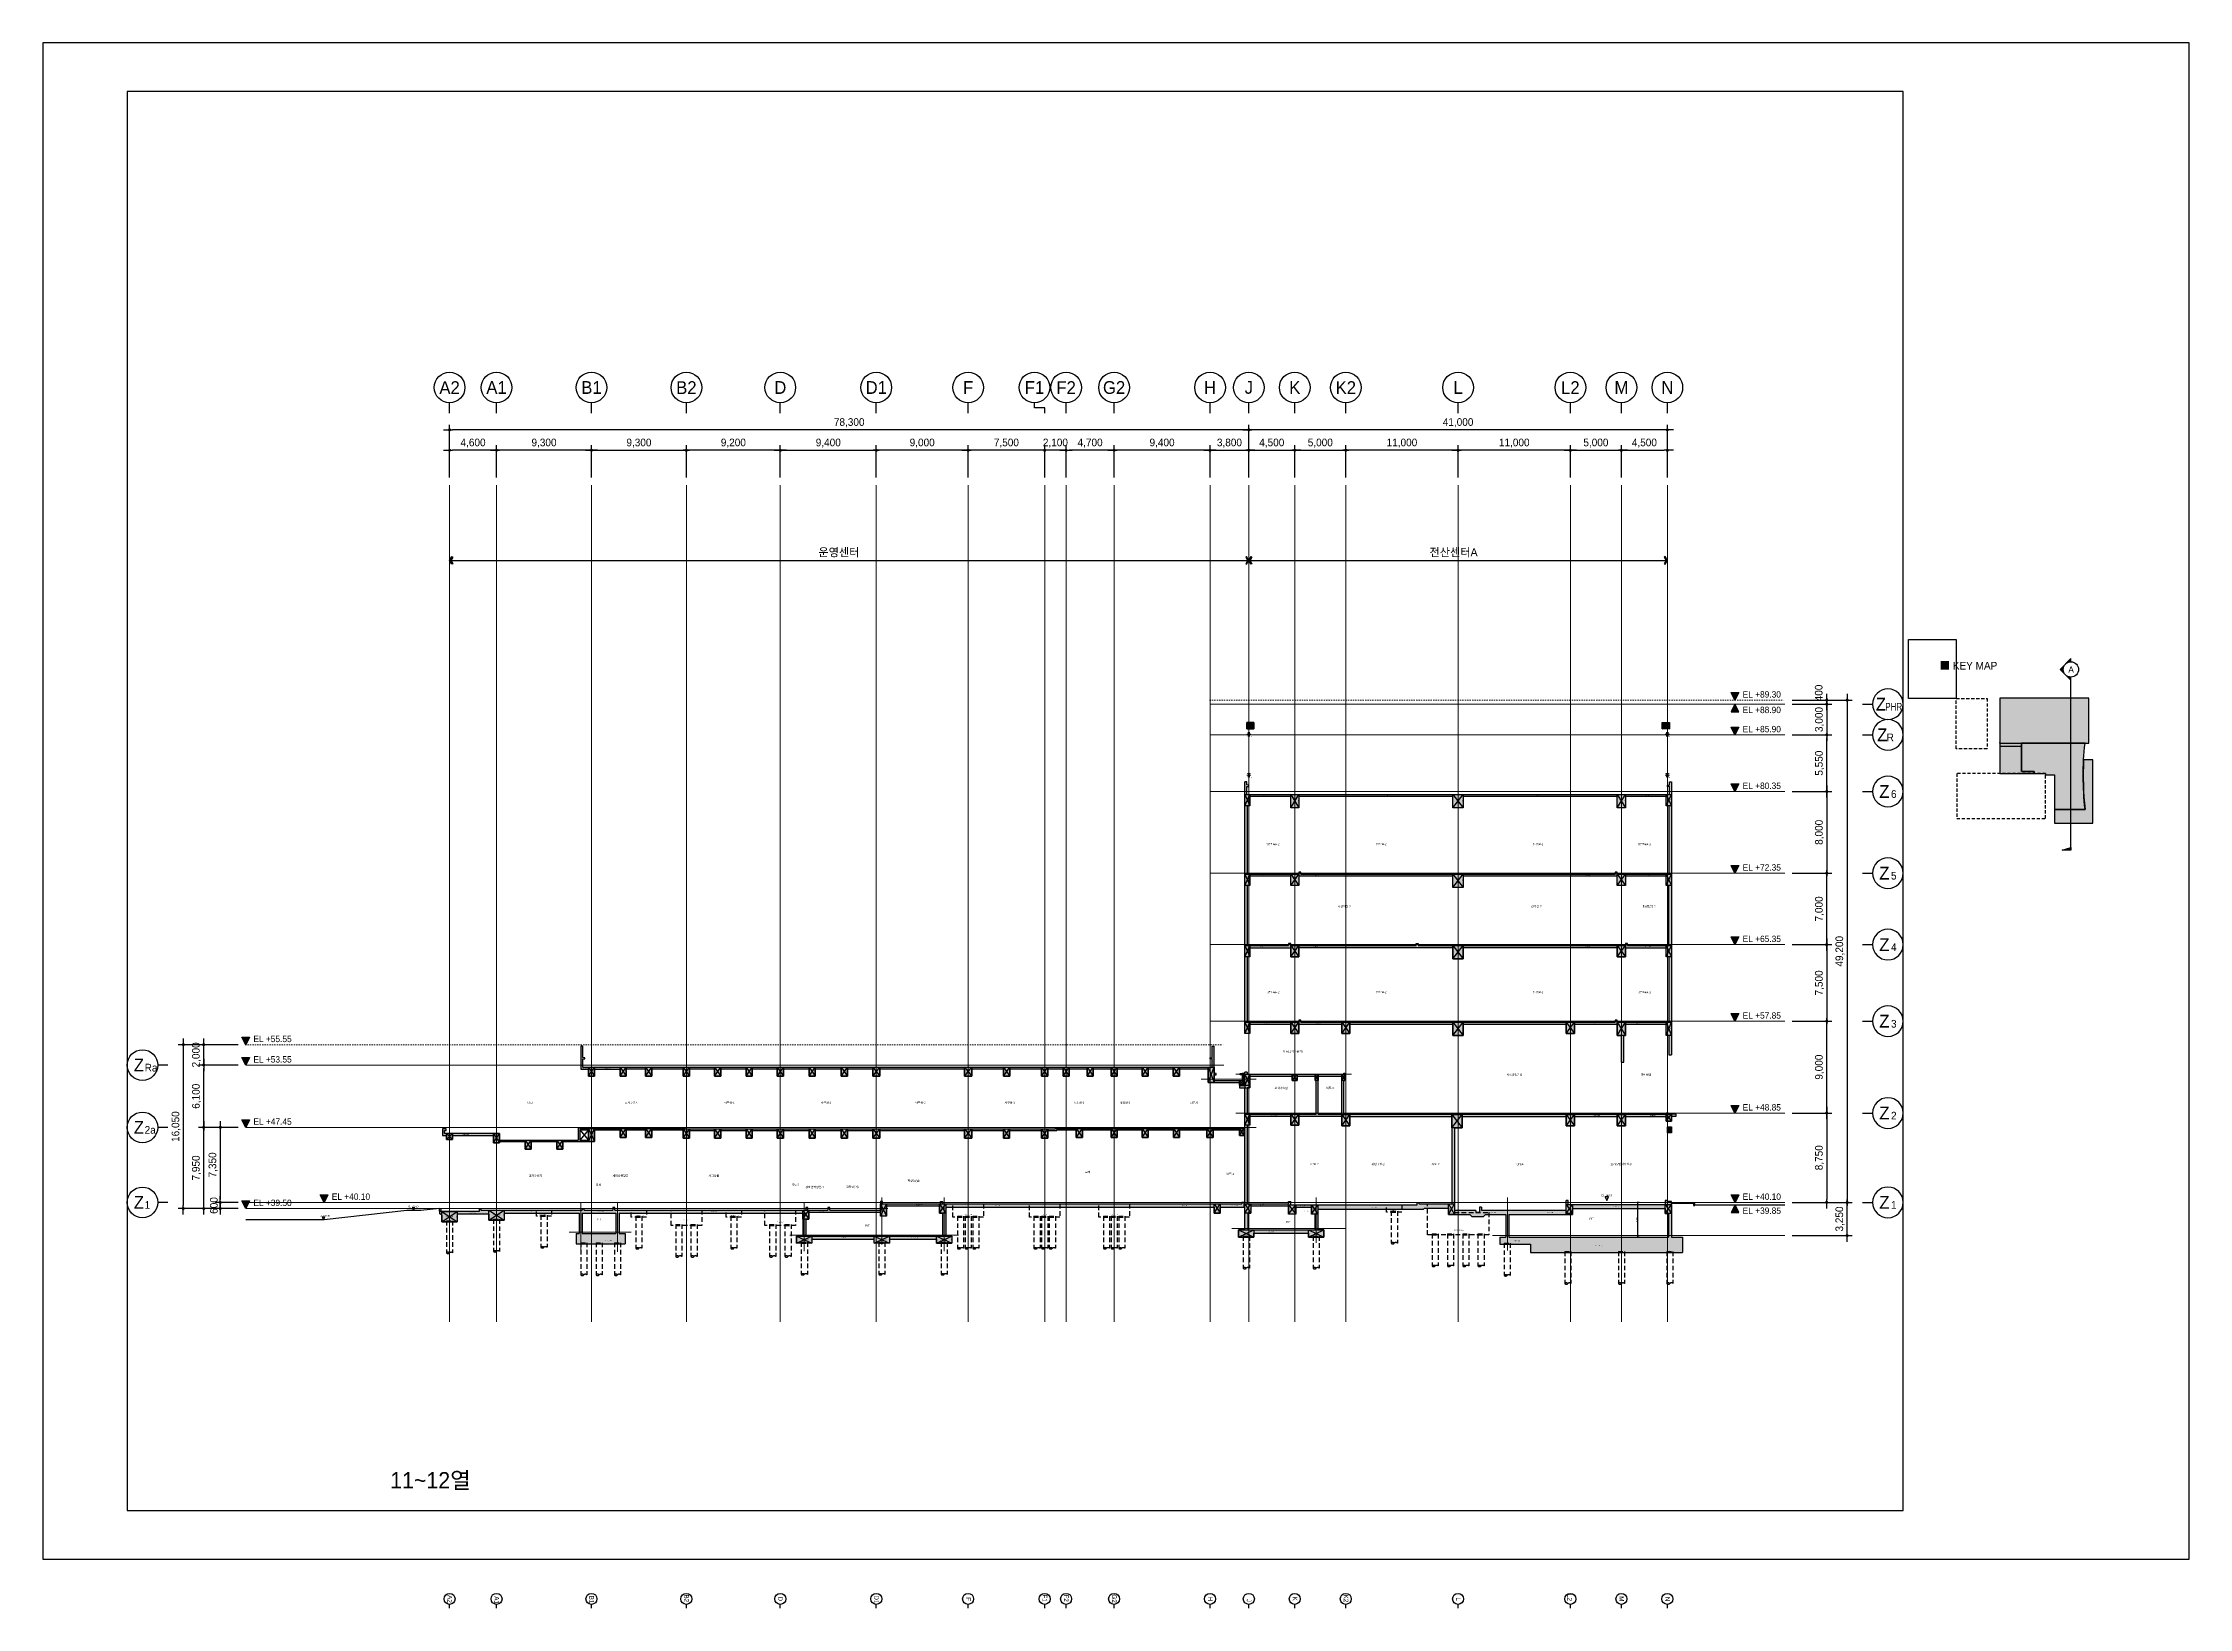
# Model space of a CAD drawing. Header units: millimetres. Extents: x 0 to 841000, y -4805 to 148500.
# Drawn here: x 0 to 210250, y -4805 to 148500 of the extents above; entities that cross this region are included whole.
import ezdxf
from ezdxf.enums import TextEntityAlignment as Align

# ---------------------------------------------------------------- set-up
doc = ezdxf.new("R2010")
doc.units = ezdxf.units.MM
doc.header["$LTSCALE"] = 250
for name, pattern in [('DOT', [6.35, 0, -6.35]), ('H1', [1.5, 1, -0.5]), ('HID', [2.8, 1.8, -1]), ('HIDDEN', [9.525, 6.35, -3.175]), ('PHANTOM2', [31.75, 15.875, -3.175, 3.175, -3.175, 3.175, -3.175])]:
    doc.linetypes.add(name, pattern=pattern)
doc.layers.get('Defpoints').update_dxf_attribs({"color": 151})
for name, color, linetype in [('A-CON', 2, 'Continuous'), ('A-CON-HID', 4, 'HID'), ('A-DIM', 7, 'Continuous'), ('A-SITE', 3, 'PHANTOM2'), ('A-SYM', 7, 'Continuous'), ('A-SYM-LEVEL', 7, 'Continuous'), ('BOUNDARY_추후 증축', 3, 'H1'), ('KEY', 7, 'Continuous'), ('OPEN', 1, 'HID'), ('S-STEEL', 3, 'Continuous'), ('구조SOLID', 253, 'Continuous'), ('기초', 5, 'HIDDEN')]:
    doc.layers.add(name, color=color, linetype=linetype)
doc.layers.add('A-SYM-BUB', color=7, linetype='Continuous', lineweight=25)
doc.layers.add('CEN', color=1, linetype='Continuous', lineweight=9)
for name, color, linetype, plot in [('AS-HIDLINE', 205, 'Continuous', False), ('CK', 221, 'Continuous', False), ('NO-TEXT', 150, 'Continuous', False), ('NOPLOT', 191, 'Continuous', False)]:
    doc.layers.add(name, color=color, linetype=linetype, plot=plot)
doc.styles.add('Gdim', font='Dotum.ttf')
doc.styles.get("Standard").update_dxf_attribs({"font": 'Dotum.ttf'})
doc.dimstyles.new('G-Xdim', dxfattribs={"dimscale": 30, "dimtxt": 2, "dimasz": 1, "dimexe": 1.2, "dimexo": 1.2, "dimgap": 0, "dimtad": 1, "dimdec": 1, "dimdsep": 46, "dimlunit": 6, "dimtxsty": 'Gdim', "dimcen": 1, "dimse1": 1, "dimse2": 1, "dimsd1": 1, "dimsd2": 1, "dimclrd": 1, "dimclre": 1, "dimclrt": 256, "dimadec": 0, "dimazin": 0, "dimtfac": 1, "dimtdec": 1, "dimtix": 1, "dimtmove": 2, "dimatfit": 1, "dimfxl": 2, "dimtolj": 1, "dimlwd": -1, "dimlwe": -1, "dimarcsym": 0})
doc.dimstyles.new('Gdim250', dxfattribs={"dimscale": 250, "dimtxt": 3, "dimasz": 1.2, "dimexe": 2, "dimexo": 3, "dimgap": 1, "dimtad": 1, "dimdsep": 46, "dimlunit": 6, "dimtxsty": 'Standard', "dimblk1": '_CIDOT', "dimblk2": '_CIDOT', "dimsah": 1, "dimcen": 2.5, "dimdle": 2, "dimclrd": 1, "dimclre": 1, "dimclrt": 3, "dimazin": 2, "dimtfac": 1, "dimtix": 1, "dimtmove": 2, "dimatfit": 3, "dimldrblk": '_CIDOT', "dimfxl": 2, "dimtolj": 1, "dimtzin": 0, "dimarcsym": 0})
doc.dimstyles.new('Gdim50', dxfattribs={"dimscale": 40, "dimtxt": 3, "dimasz": 6, "dimexe": 1.5, "dimexo": 2, "dimgap": 1, "dimtad": 1, "dimdec": 0, "dimzin": 0, "dimdsep": 46, "dimlunit": 6, "dimtxsty": 'Gdim', "dimblk": 'DOTSMALL', "dimcen": 1.5, "dimdle": 1.5, "dimclrd": 256, "dimclre": 256, "dimclrt": 256, "dimazin": 0, "dimtfac": 1, "dimtdec": 0, "dimtix": 1, "dimtmove": 2, "dimatfit": 3, "dimldrblk": 'DOTSMALL', "dimfxl": 1.5, "dimtolj": 1, "dimtzin": 0, "dimlwd": -1, "dimlwe": -1, "dimarcsym": 1})

# ---------------------------------------------------------------- blocks, each defined once
blk = doc.blocks.new('*D316')
at = {"layer": 'Defpoints', "color": 0, "linetype": 'Continuous', "transparency": 16777216}
for p in [(-200, -400), (200, -380), (200, -400)]:
    blk.add_point(p, dxfattribs=at)
at = {"layer": 'AS-HIDLINE', "linetype": 'Continuous', "transparency": 16777216, "insert": (0, -350), "char_height": 60, "attachment_point": 5, "style": 'Gdim'}
blk.add_mtext('\\A1;400', dxfattribs=at)
blk = doc.blocks.new('*D317')
at = {"layer": 'Defpoints', "color": 0, "linetype": 'Continuous', "transparency": 16777216}
for p in [(200, 0), (180, 0), (200, -400)]:
    blk.add_point(p, dxfattribs=at)
at = {"layer": 'AS-HIDLINE', "linetype": 'Continuous', "transparency": 16777216, "insert": (150, -200), "char_height": 60, "attachment_point": 5, "rotation": 90, "style": 'Gdim'}
blk.add_mtext('\\A1;400', dxfattribs=at)
blk = doc.blocks.new('*D172')
at = {"layer": 'Defpoints', "color": 0, "linetype": 'Continuous', "transparency": 16777216}
for p in [(-550, -900), (50, -880), (50, -900)]:
    blk.add_point(p, dxfattribs=at)
at = {"layer": 'AS-HIDLINE', "linetype": 'Continuous', "transparency": 16777216, "insert": (-250, -850), "char_height": 60, "attachment_point": 5, "style": 'Gdim'}
blk.add_mtext('\\A1;600', dxfattribs=at)
blk = doc.blocks.new('*D173')
at = {"layer": 'Defpoints', "color": 0, "linetype": 'Continuous', "transparency": 16777216}
for p in [(50, 0), (30, 0), (50, -900)]:
    blk.add_point(p, dxfattribs=at)
at = {"layer": 'AS-HIDLINE', "linetype": 'Continuous', "transparency": 16777216, "insert": (0, -450), "char_height": 60, "attachment_point": 5, "rotation": 90, "style": 'Gdim'}
blk.add_mtext('\\A1;900', dxfattribs=at)
blk = doc.blocks.new('*D174')
at = {"layer": 'Defpoints', "color": 0, "linetype": 'Continuous', "transparency": 16777216}
for p in [(-300, -900), (300, -880), (300, -900)]:
    blk.add_point(p, dxfattribs=at)
at = {"layer": 'AS-HIDLINE', "linetype": 'Continuous', "transparency": 16777216, "insert": (0, -850), "char_height": 60, "attachment_point": 5, "style": 'Gdim'}
blk.add_mtext('\\A1;600', dxfattribs=at)
blk = doc.blocks.new('*D175')
at = {"layer": 'Defpoints', "color": 0, "linetype": 'Continuous', "transparency": 16777216}
for p in [(300, 0), (280, 0), (300, -900)]:
    blk.add_point(p, dxfattribs=at)
at = {"layer": 'AS-HIDLINE', "linetype": 'Continuous', "transparency": 16777216, "insert": (250, -450), "char_height": 60, "attachment_point": 5, "rotation": 90, "style": 'Gdim'}
blk.add_mtext('\\A1;900', dxfattribs=at)
blk = doc.blocks.new('*D176')
at = {"layer": 'Defpoints', "color": 0, "linetype": 'Continuous', "transparency": 16777216}
for p in [(-300, -900), (300, -880), (300, -900)]:
    blk.add_point(p, dxfattribs=at)
at = {"layer": 'AS-HIDLINE', "linetype": 'Continuous', "transparency": 16777216, "insert": (0, -850), "char_height": 60, "attachment_point": 5, "style": 'Gdim'}
blk.add_mtext('\\A1;600', dxfattribs=at)
blk = doc.blocks.new('*D177')
at = {"layer": 'Defpoints', "color": 0, "linetype": 'Continuous', "transparency": 16777216}
for p in [(300, 0), (280, 0), (300, -900)]:
    blk.add_point(p, dxfattribs=at)
at = {"layer": 'AS-HIDLINE', "linetype": 'Continuous', "transparency": 16777216, "insert": (250, -450), "char_height": 60, "attachment_point": 5, "rotation": 90, "style": 'Gdim'}
blk.add_mtext('\\A1;900', dxfattribs=at)
blk = doc.blocks.new('*D178')
at = {"layer": 'Defpoints', "color": 0, "linetype": 'Continuous', "transparency": 16777216}
for p in [(-600, -1490), (0, -1470), (0, -1490)]:
    blk.add_point(p, dxfattribs=at)
at = {"layer": 'AS-HIDLINE', "linetype": 'Continuous', "transparency": 16777216, "insert": (-300, -1440), "char_height": 60, "attachment_point": 5, "style": 'Gdim'}
blk.add_mtext('\\A1;600', dxfattribs=at)
blk = doc.blocks.new('*D179')
at = {"layer": 'Defpoints', "color": 0, "linetype": 'Continuous', "transparency": 16777216}
for p in [(0, 0), (-20, 0), (0, -1490)]:
    blk.add_point(p, dxfattribs=at)
at = {"layer": 'AS-HIDLINE', "linetype": 'Continuous', "transparency": 16777216, "insert": (-56, -745), "char_height": 60, "attachment_point": 5, "rotation": 90, "style": 'Gdim'}
blk.add_mtext('\\A1;1,490', dxfattribs=at)
blk = doc.blocks.new('*D180')
at = {"layer": 'Defpoints', "color": 0, "linetype": 'Continuous', "transparency": 16777216}
for p in [(-650, -900), (50, -880), (50, -900)]:
    blk.add_point(p, dxfattribs=at)
at = {"layer": 'AS-HIDLINE', "linetype": 'Continuous', "transparency": 16777216, "insert": (-300, -850), "char_height": 60, "attachment_point": 5, "style": 'Gdim'}
blk.add_mtext('\\A1;700', dxfattribs=at)
blk = doc.blocks.new('*D181')
at = {"layer": 'Defpoints', "color": 0, "linetype": 'Continuous', "transparency": 16777216}
for p in [(50, 0), (30, 0), (50, -900)]:
    blk.add_point(p, dxfattribs=at)
at = {"layer": 'AS-HIDLINE', "linetype": 'Continuous', "transparency": 16777216, "insert": (0, -450), "char_height": 60, "attachment_point": 5, "rotation": 90, "style": 'Gdim'}
blk.add_mtext('\\A1;900', dxfattribs=at)
blk = doc.blocks.new('*D182')
at = {"layer": 'Defpoints', "color": 0, "linetype": 'Continuous', "transparency": 16777216}
for p in [(-550, -900), (50, -880), (50, -900)]:
    blk.add_point(p, dxfattribs=at)
at = {"layer": 'AS-HIDLINE', "linetype": 'Continuous', "transparency": 16777216, "insert": (-250, -850), "char_height": 60, "attachment_point": 5, "style": 'Gdim'}
blk.add_mtext('\\A1;600', dxfattribs=at)
blk = doc.blocks.new('*D183')
at = {"layer": 'Defpoints', "color": 0, "linetype": 'Continuous', "transparency": 16777216}
for p in [(50, 0), (30, 0), (50, -900)]:
    blk.add_point(p, dxfattribs=at)
at = {"layer": 'AS-HIDLINE', "linetype": 'Continuous', "transparency": 16777216, "insert": (0, -450), "char_height": 60, "attachment_point": 5, "rotation": 90, "style": 'Gdim'}
blk.add_mtext('\\A1;900', dxfattribs=at)
blk = doc.blocks.new('*D184')
at = {"layer": 'Defpoints', "color": 0, "linetype": 'Continuous', "transparency": 16777216}
for p in [(-500, -1100), (300, -1080), (300, -1100)]:
    blk.add_point(p, dxfattribs=at)
at = {"layer": 'AS-HIDLINE', "linetype": 'Continuous', "transparency": 16777216, "insert": (-100, -1050), "char_height": 60, "attachment_point": 5, "style": 'Gdim'}
blk.add_mtext('\\A1;800', dxfattribs=at)
blk = doc.blocks.new('*D185')
at = {"layer": 'Defpoints', "color": 0, "linetype": 'Continuous', "transparency": 16777216}
for p in [(300, 0), (280, 0), (300, -1100)]:
    blk.add_point(p, dxfattribs=at)
at = {"layer": 'AS-HIDLINE', "linetype": 'Continuous', "transparency": 16777216, "insert": (244, -550), "char_height": 60, "attachment_point": 5, "rotation": 90, "style": 'Gdim'}
blk.add_mtext('\\A1;1,100', dxfattribs=at)
blk = doc.blocks.new('*D186')
at = {"layer": 'Defpoints', "color": 0, "linetype": 'Continuous', "transparency": 16777216}
for p in [(-700, -1300), (300, -1280), (300, -1300)]:
    blk.add_point(p, dxfattribs=at)
at = {"layer": 'AS-HIDLINE', "linetype": 'Continuous', "transparency": 16777216, "insert": (-200, -1244), "char_height": 60, "attachment_point": 5, "style": 'Gdim'}
blk.add_mtext('\\A1;1,000', dxfattribs=at)
blk = doc.blocks.new('*D187')
at = {"layer": 'Defpoints', "color": 0, "linetype": 'Continuous', "transparency": 16777216}
for p in [(300, 0), (280, 0), (300, -1300)]:
    blk.add_point(p, dxfattribs=at)
at = {"layer": 'AS-HIDLINE', "linetype": 'Continuous', "transparency": 16777216, "insert": (244, -650), "char_height": 60, "attachment_point": 5, "rotation": 90, "style": 'Gdim'}
blk.add_mtext('\\A1;1,300', dxfattribs=at)
blk = doc.blocks.new('*D188')
at = {"layer": 'Defpoints', "color": 0, "linetype": 'Continuous', "transparency": 16777216}
for p in [(-500, -1100), (0, -1080), (0, -1100)]:
    blk.add_point(p, dxfattribs=at)
at = {"layer": 'AS-HIDLINE', "linetype": 'Continuous', "transparency": 16777216, "insert": (-250, -1050), "char_height": 60, "attachment_point": 5, "style": 'Gdim'}
blk.add_mtext('\\A1;500', dxfattribs=at)
blk = doc.blocks.new('*D189')
at = {"layer": 'Defpoints', "color": 0, "linetype": 'Continuous', "transparency": 16777216}
for p in [(0, 0), (-20, 0), (0, -1100)]:
    blk.add_point(p, dxfattribs=at)
at = {"layer": 'AS-HIDLINE', "linetype": 'Continuous', "transparency": 16777216, "insert": (-56, -550), "char_height": 60, "attachment_point": 5, "rotation": 90, "style": 'Gdim'}
blk.add_mtext('\\A1;1,100', dxfattribs=at)
blk = doc.blocks.new('*D190')
at = {"layer": 'Defpoints', "color": 0, "linetype": 'Continuous', "transparency": 16777216}
for p in [(-200, -1100), (300, -1080), (300, -1100)]:
    blk.add_point(p, dxfattribs=at)
at = {"layer": 'AS-HIDLINE', "linetype": 'Continuous', "transparency": 16777216, "insert": (50, -1050), "char_height": 60, "attachment_point": 5, "style": 'Gdim'}
blk.add_mtext('\\A1;500', dxfattribs=at)
blk = doc.blocks.new('*D191')
at = {"layer": 'Defpoints', "color": 0, "linetype": 'Continuous', "transparency": 16777216}
for p in [(300, 0), (280, 0), (300, -1100)]:
    blk.add_point(p, dxfattribs=at)
at = {"layer": 'AS-HIDLINE', "linetype": 'Continuous', "transparency": 16777216, "insert": (244, -550), "char_height": 60, "attachment_point": 5, "rotation": 90, "style": 'Gdim'}
blk.add_mtext('\\A1;1,100', dxfattribs=at)
blk = doc.blocks.new('*D202')
at = {"layer": 'Defpoints', "color": 0, "linetype": 'Continuous', "transparency": 16777216}
for p in [(-700, -1300), (300, -1280), (300, -1300)]:
    blk.add_point(p, dxfattribs=at)
at = {"layer": 'AS-HIDLINE', "linetype": 'Continuous', "transparency": 16777216, "insert": (-200, -1244), "char_height": 60, "attachment_point": 5, "style": 'Gdim'}
blk.add_mtext('\\A1;1,000', dxfattribs=at)
blk = doc.blocks.new('*D203')
at = {"layer": 'Defpoints', "color": 0, "linetype": 'Continuous', "transparency": 16777216}
for p in [(300, 0), (280, 0), (300, -1300)]:
    blk.add_point(p, dxfattribs=at)
at = {"layer": 'AS-HIDLINE', "linetype": 'Continuous', "transparency": 16777216, "insert": (244, -650), "char_height": 60, "attachment_point": 5, "rotation": 90, "style": 'Gdim'}
blk.add_mtext('\\A1;1,300', dxfattribs=at)
blk = doc.blocks.new('*D210')
at = {"layer": 'Defpoints', "color": 0, "linetype": 'Continuous', "transparency": 16777216}
for p in [(-500, -1300), (300, -1280), (300, -1300)]:
    blk.add_point(p, dxfattribs=at)
at = {"layer": 'AS-HIDLINE', "linetype": 'Continuous', "transparency": 16777216, "insert": (-100, -1250), "char_height": 60, "attachment_point": 5, "style": 'Gdim'}
blk.add_mtext('\\A1;800', dxfattribs=at)
blk = doc.blocks.new('*D211')
at = {"layer": 'Defpoints', "color": 0, "linetype": 'Continuous', "transparency": 16777216}
for p in [(300, 0), (280, 0), (300, -1300)]:
    blk.add_point(p, dxfattribs=at)
at = {"layer": 'AS-HIDLINE', "linetype": 'Continuous', "transparency": 16777216, "insert": (244, -650), "char_height": 60, "attachment_point": 5, "rotation": 90, "style": 'Gdim'}
blk.add_mtext('\\A1;1,300', dxfattribs=at)
blk = doc.blocks.new('*D212')
at = {"layer": 'Defpoints', "color": 0, "linetype": 'Continuous', "transparency": 16777216}
for p in [(-500, -1100), (0, -1080), (0, -1100)]:
    blk.add_point(p, dxfattribs=at)
at = {"layer": 'AS-HIDLINE', "linetype": 'Continuous', "transparency": 16777216, "insert": (-250, -1050), "char_height": 60, "attachment_point": 5, "style": 'Gdim'}
blk.add_mtext('\\A1;500', dxfattribs=at)
blk = doc.blocks.new('*D213')
at = {"layer": 'Defpoints', "color": 0, "linetype": 'Continuous', "transparency": 16777216}
for p in [(0, 0), (-20, 0), (0, -1100)]:
    blk.add_point(p, dxfattribs=at)
at = {"layer": 'AS-HIDLINE', "linetype": 'Continuous', "transparency": 16777216, "insert": (-56, -550), "char_height": 60, "attachment_point": 5, "rotation": 90, "style": 'Gdim'}
blk.add_mtext('\\A1;1,100', dxfattribs=at)
blk = doc.blocks.new('*D214')
at = {"layer": 'Defpoints', "color": 0, "linetype": 'Continuous', "transparency": 16777216}
for p in [(-200, -1300), (300, -1280), (300, -1300)]:
    blk.add_point(p, dxfattribs=at)
at = {"layer": 'AS-HIDLINE', "linetype": 'Continuous', "transparency": 16777216, "insert": (50, -1250), "char_height": 60, "attachment_point": 5, "style": 'Gdim'}
blk.add_mtext('\\A1;500', dxfattribs=at)
blk = doc.blocks.new('*D215')
at = {"layer": 'Defpoints', "color": 0, "linetype": 'Continuous', "transparency": 16777216}
for p in [(300, 0), (280, 0), (300, -1300)]:
    blk.add_point(p, dxfattribs=at)
at = {"layer": 'AS-HIDLINE', "linetype": 'Continuous', "transparency": 16777216, "insert": (244, -650), "char_height": 60, "attachment_point": 5, "rotation": 90, "style": 'Gdim'}
blk.add_mtext('\\A1;1,300', dxfattribs=at)
blk = doc.blocks.new('*D192')
at = {"layer": 'Defpoints', "color": 0, "linetype": 'Continuous', "transparency": 16777216}
for p in [(-100, -600), (200, -580), (200, -600)]:
    blk.add_point(p, dxfattribs=at)
at = {"layer": 'AS-HIDLINE', "linetype": 'Continuous', "transparency": 16777216, "insert": (50, -550), "char_height": 60, "attachment_point": 5, "style": 'Gdim'}
blk.add_mtext('\\A1;300', dxfattribs=at)
blk = doc.blocks.new('*D193')
at = {"layer": 'Defpoints', "color": 0, "linetype": 'Continuous', "transparency": 16777216}
for p in [(200, 0), (180, 0), (200, -600)]:
    blk.add_point(p, dxfattribs=at)
at = {"layer": 'AS-HIDLINE', "linetype": 'Continuous', "transparency": 16777216, "insert": (150, -300), "char_height": 60, "attachment_point": 5, "rotation": 90, "style": 'Gdim'}
blk.add_mtext('\\A1;600', dxfattribs=at)
blk = doc.blocks.new('*D194')
at = {"layer": 'Defpoints', "color": 0, "linetype": 'Continuous', "transparency": 16777216}
for p in [(-300, -600), (200, -580), (200, -600)]:
    blk.add_point(p, dxfattribs=at)
at = {"layer": 'AS-HIDLINE', "linetype": 'Continuous', "transparency": 16777216, "insert": (-50, -550), "char_height": 60, "attachment_point": 5, "style": 'Gdim'}
blk.add_mtext('\\A1;500', dxfattribs=at)
blk = doc.blocks.new('*D195')
at = {"layer": 'Defpoints', "color": 0, "linetype": 'Continuous', "transparency": 16777216}
for p in [(200, 0), (180, 0), (200, -600)]:
    blk.add_point(p, dxfattribs=at)
at = {"layer": 'AS-HIDLINE', "linetype": 'Continuous', "transparency": 16777216, "insert": (150, -300), "char_height": 60, "attachment_point": 5, "rotation": 90, "style": 'Gdim'}
blk.add_mtext('\\A1;600', dxfattribs=at)
blk = doc.blocks.new('*D196')
at = {"layer": 'Defpoints', "color": 0, "linetype": 'Continuous', "transparency": 16777216}
for p in [(-300, -1100), (200, -1080), (200, -1100)]:
    blk.add_point(p, dxfattribs=at)
at = {"layer": 'AS-HIDLINE', "linetype": 'Continuous', "transparency": 16777216, "insert": (-50, -1050), "char_height": 60, "attachment_point": 5, "style": 'Gdim'}
blk.add_mtext('\\A1;500', dxfattribs=at)
blk = doc.blocks.new('*D197')
at = {"layer": 'Defpoints', "color": 0, "linetype": 'Continuous', "transparency": 16777216}
for p in [(200, 0), (180, 0), (200, -1100)]:
    blk.add_point(p, dxfattribs=at)
at = {"layer": 'AS-HIDLINE', "linetype": 'Continuous', "transparency": 16777216, "insert": (144, -550), "char_height": 60, "attachment_point": 5, "rotation": 90, "style": 'Gdim'}
blk.add_mtext('\\A1;1,100', dxfattribs=at)
blk = doc.blocks.new('*D198')
at = {"layer": 'Defpoints', "color": 0, "linetype": 'Continuous', "transparency": 16777216}
for p in [(-400, -700), (0, -680), (0, -700)]:
    blk.add_point(p, dxfattribs=at)
at = {"layer": 'AS-HIDLINE', "linetype": 'Continuous', "transparency": 16777216, "insert": (-200, -650), "char_height": 60, "attachment_point": 5, "style": 'Gdim'}
blk.add_mtext('\\A1;400', dxfattribs=at)
blk = doc.blocks.new('*D199')
at = {"layer": 'Defpoints', "color": 0, "linetype": 'Continuous', "transparency": 16777216}
for p in [(0, 0), (-20, 0), (0, -700)]:
    blk.add_point(p, dxfattribs=at)
at = {"layer": 'AS-HIDLINE', "linetype": 'Continuous', "transparency": 16777216, "insert": (-50, -350), "char_height": 60, "attachment_point": 5, "rotation": 90, "style": 'Gdim'}
blk.add_mtext('\\A1;700', dxfattribs=at)
blk = doc.blocks.new('*D200')
at = {"layer": 'Defpoints', "color": 0, "linetype": 'Continuous', "transparency": 16777216}
for p in [(-500, -1100), (0, -1080), (0, -1100)]:
    blk.add_point(p, dxfattribs=at)
at = {"layer": 'AS-HIDLINE', "linetype": 'Continuous', "transparency": 16777216, "insert": (-250, -1050), "char_height": 60, "attachment_point": 5, "style": 'Gdim'}
blk.add_mtext('\\A1;500', dxfattribs=at)
blk = doc.blocks.new('*D201')
at = {"layer": 'Defpoints', "color": 0, "linetype": 'Continuous', "transparency": 16777216}
for p in [(0, 0), (-20, 0), (0, -1100)]:
    blk.add_point(p, dxfattribs=at)
at = {"layer": 'AS-HIDLINE', "linetype": 'Continuous', "transparency": 16777216, "insert": (-56, -550), "char_height": 60, "attachment_point": 5, "rotation": 90, "style": 'Gdim'}
blk.add_mtext('\\A1;1,100', dxfattribs=at)
blk = doc.blocks.new('*D216')
at = {"layer": 'Defpoints', "color": 0, "linetype": 'Continuous', "transparency": 16777216}
for p in [(-700, -1300), (300, -1280), (300, -1300)]:
    blk.add_point(p, dxfattribs=at)
at = {"layer": 'AS-HIDLINE', "linetype": 'Continuous', "transparency": 16777216, "insert": (-200, -1244), "char_height": 60, "attachment_point": 5, "style": 'Gdim'}
blk.add_mtext('\\A1;1,000', dxfattribs=at)
blk = doc.blocks.new('*D217')
at = {"layer": 'Defpoints', "color": 0, "linetype": 'Continuous', "transparency": 16777216}
for p in [(300, 0), (280, 0), (300, -1300)]:
    blk.add_point(p, dxfattribs=at)
at = {"layer": 'AS-HIDLINE', "linetype": 'Continuous', "transparency": 16777216, "insert": (244, -650), "char_height": 60, "attachment_point": 5, "rotation": 90, "style": 'Gdim'}
blk.add_mtext('\\A1;1,300', dxfattribs=at)
blk = doc.blocks.new('*D218')
at = {"layer": 'Defpoints', "color": 0, "linetype": 'Continuous', "transparency": 16777216}
for p in [(-550, -900), (50, -880), (50, -900)]:
    blk.add_point(p, dxfattribs=at)
at = {"layer": 'AS-HIDLINE', "linetype": 'Continuous', "transparency": 16777216, "insert": (-250, -850), "char_height": 60, "attachment_point": 5, "style": 'Gdim'}
blk.add_mtext('\\A1;600', dxfattribs=at)
blk = doc.blocks.new('*D219')
at = {"layer": 'Defpoints', "color": 0, "linetype": 'Continuous', "transparency": 16777216}
for p in [(50, 0), (30, 0), (50, -900)]:
    blk.add_point(p, dxfattribs=at)
at = {"layer": 'AS-HIDLINE', "linetype": 'Continuous', "transparency": 16777216, "insert": (0, -450), "char_height": 60, "attachment_point": 5, "rotation": 90, "style": 'Gdim'}
blk.add_mtext('\\A1;900', dxfattribs=at)
blk = doc.blocks.new('*D220')
at = {"layer": 'Defpoints', "color": 0, "linetype": 'Continuous', "transparency": 16777216}
for p in [(-550, -1050), (50, -1030), (50, -1050)]:
    blk.add_point(p, dxfattribs=at)
at = {"layer": 'AS-HIDLINE', "linetype": 'Continuous', "transparency": 16777216, "insert": (-250, -1000), "char_height": 60, "attachment_point": 5, "style": 'Gdim'}
blk.add_mtext('\\A1;600', dxfattribs=at)
blk = doc.blocks.new('*D221')
at = {"layer": 'Defpoints', "color": 0, "linetype": 'Continuous', "transparency": 16777216}
for p in [(50, 0), (30, 0), (50, -1050)]:
    blk.add_point(p, dxfattribs=at)
at = {"layer": 'AS-HIDLINE', "linetype": 'Continuous', "transparency": 16777216, "insert": (-6, -525), "char_height": 60, "attachment_point": 5, "rotation": 90, "style": 'Gdim'}
blk.add_mtext('\\A1;1,050', dxfattribs=at)
blk = doc.blocks.new('*D228')
at = {"layer": 'Defpoints', "color": 0, "linetype": 'Continuous', "transparency": 16777216}
for p in [(-700, -1300), (300, -1280), (300, -1300)]:
    blk.add_point(p, dxfattribs=at)
at = {"layer": 'AS-HIDLINE', "linetype": 'Continuous', "transparency": 16777216, "insert": (-200, -1244), "char_height": 60, "attachment_point": 5, "style": 'Gdim'}
blk.add_mtext('\\A1;1,000', dxfattribs=at)
blk = doc.blocks.new('*D229')
at = {"layer": 'Defpoints', "color": 0, "linetype": 'Continuous', "transparency": 16777216}
for p in [(300, 0), (280, 0), (300, -1300)]:
    blk.add_point(p, dxfattribs=at)
at = {"layer": 'AS-HIDLINE', "linetype": 'Continuous', "transparency": 16777216, "insert": (244, -650), "char_height": 60, "attachment_point": 5, "rotation": 90, "style": 'Gdim'}
blk.add_mtext('\\A1;1,300', dxfattribs=at)
blk = doc.blocks.new('*D230')
at = {"layer": 'Defpoints', "color": 0, "linetype": 'Continuous', "transparency": 16777216}
for p in [(-500, -1100), (0, -1080), (0, -1100)]:
    blk.add_point(p, dxfattribs=at)
at = {"layer": 'AS-HIDLINE', "linetype": 'Continuous', "transparency": 16777216, "insert": (-250, -1050), "char_height": 60, "attachment_point": 5, "style": 'Gdim'}
blk.add_mtext('\\A1;500', dxfattribs=at)
blk = doc.blocks.new('*D231')
at = {"layer": 'Defpoints', "color": 0, "linetype": 'Continuous', "transparency": 16777216}
for p in [(0, 0), (-20, 0), (0, -1100)]:
    blk.add_point(p, dxfattribs=at)
at = {"layer": 'AS-HIDLINE', "linetype": 'Continuous', "transparency": 16777216, "insert": (-56, -550), "char_height": 60, "attachment_point": 5, "rotation": 90, "style": 'Gdim'}
blk.add_mtext('\\A1;1,100', dxfattribs=at)
blk = doc.blocks.new('*D222')
at = {"layer": 'Defpoints', "color": 0, "linetype": 'Continuous', "transparency": 16777216}
for p in [(-200, -1100), (300, -1080), (300, -1100)]:
    blk.add_point(p, dxfattribs=at)
at = {"layer": 'AS-HIDLINE', "linetype": 'Continuous', "transparency": 16777216, "insert": (50, -1050), "char_height": 60, "attachment_point": 5, "style": 'Gdim'}
blk.add_mtext('\\A1;500', dxfattribs=at)
blk = doc.blocks.new('*D223')
at = {"layer": 'Defpoints', "color": 0, "linetype": 'Continuous', "transparency": 16777216}
for p in [(300, 0), (280, 0), (300, -1100)]:
    blk.add_point(p, dxfattribs=at)
at = {"layer": 'AS-HIDLINE', "linetype": 'Continuous', "transparency": 16777216, "insert": (244, -550), "char_height": 60, "attachment_point": 5, "rotation": 90, "style": 'Gdim'}
blk.add_mtext('\\A1;1,100', dxfattribs=at)
blk = doc.blocks.new('*D224')
at = {"layer": 'Defpoints', "color": 0, "linetype": 'Continuous', "transparency": 16777216}
for p in [(-500, -1300), (300, -1280), (300, -1300)]:
    blk.add_point(p, dxfattribs=at)
at = {"layer": 'AS-HIDLINE', "linetype": 'Continuous', "transparency": 16777216, "insert": (-100, -1250), "char_height": 60, "attachment_point": 5, "style": 'Gdim'}
blk.add_mtext('\\A1;800', dxfattribs=at)
blk = doc.blocks.new('*D225')
at = {"layer": 'Defpoints', "color": 0, "linetype": 'Continuous', "transparency": 16777216}
for p in [(300, 0), (280, 0), (300, -1300)]:
    blk.add_point(p, dxfattribs=at)
at = {"layer": 'AS-HIDLINE', "linetype": 'Continuous', "transparency": 16777216, "insert": (244, -650), "char_height": 60, "attachment_point": 5, "rotation": 90, "style": 'Gdim'}
blk.add_mtext('\\A1;1,300', dxfattribs=at)
blk = doc.blocks.new('*D226')
at = {"layer": 'Defpoints', "color": 0, "linetype": 'Continuous', "transparency": 16777216}
for p in [(-700, -1300), (300, -1280), (300, -1300)]:
    blk.add_point(p, dxfattribs=at)
at = {"layer": 'AS-HIDLINE', "linetype": 'Continuous', "transparency": 16777216, "insert": (-200, -1244), "char_height": 60, "attachment_point": 5, "style": 'Gdim'}
blk.add_mtext('\\A1;1,000', dxfattribs=at)
blk = doc.blocks.new('*D227')
at = {"layer": 'Defpoints', "color": 0, "linetype": 'Continuous', "transparency": 16777216}
for p in [(300, 0), (280, 0), (300, -1300)]:
    blk.add_point(p, dxfattribs=at)
at = {"layer": 'AS-HIDLINE', "linetype": 'Continuous', "transparency": 16777216, "insert": (244, -650), "char_height": 60, "attachment_point": 5, "rotation": 90, "style": 'Gdim'}
blk.add_mtext('\\A1;1,300', dxfattribs=at)
blk = doc.blocks.new('*D240')
at = {"layer": 'Defpoints', "color": 0, "linetype": 'Continuous', "transparency": 16777216}
for p in [(-500, -1100), (0, -1080), (0, -1100)]:
    blk.add_point(p, dxfattribs=at)
at = {"layer": 'AS-HIDLINE', "linetype": 'Continuous', "transparency": 16777216, "insert": (-250, -1050), "char_height": 60, "attachment_point": 5, "style": 'Gdim'}
blk.add_mtext('\\A1;500', dxfattribs=at)
blk = doc.blocks.new('*D241')
at = {"layer": 'Defpoints', "color": 0, "linetype": 'Continuous', "transparency": 16777216}
for p in [(0, 0), (-20, 0), (0, -1100)]:
    blk.add_point(p, dxfattribs=at)
at = {"layer": 'AS-HIDLINE', "linetype": 'Continuous', "transparency": 16777216, "insert": (-56, -550), "char_height": 60, "attachment_point": 5, "rotation": 90, "style": 'Gdim'}
blk.add_mtext('\\A1;1,100', dxfattribs=at)
blk = doc.blocks.new('*D242')
at = {"layer": 'Defpoints', "color": 0, "linetype": 'Continuous', "transparency": 16777216}
for p in [(-200, -1100), (300, -1080), (300, -1100)]:
    blk.add_point(p, dxfattribs=at)
at = {"layer": 'AS-HIDLINE', "linetype": 'Continuous', "transparency": 16777216, "insert": (50, -1050), "char_height": 60, "attachment_point": 5, "style": 'Gdim'}
blk.add_mtext('\\A1;500', dxfattribs=at)
blk = doc.blocks.new('*D243')
at = {"layer": 'Defpoints', "color": 0, "linetype": 'Continuous', "transparency": 16777216}
for p in [(300, 0), (280, 0), (300, -1100)]:
    blk.add_point(p, dxfattribs=at)
at = {"layer": 'AS-HIDLINE', "linetype": 'Continuous', "transparency": 16777216, "insert": (244, -550), "char_height": 60, "attachment_point": 5, "rotation": 90, "style": 'Gdim'}
blk.add_mtext('\\A1;1,100', dxfattribs=at)
blk = doc.blocks.new('*D232')
at = {"layer": 'Defpoints', "color": 0, "linetype": 'Continuous', "transparency": 16777216}
for p in [(-300, -900), (300, -880), (300, -900)]:
    blk.add_point(p, dxfattribs=at)
at = {"layer": 'AS-HIDLINE', "linetype": 'Continuous', "transparency": 16777216, "insert": (0, -850), "char_height": 60, "attachment_point": 5, "style": 'Gdim'}
blk.add_mtext('\\A1;600', dxfattribs=at)
blk = doc.blocks.new('*D233')
at = {"layer": 'Defpoints', "color": 0, "linetype": 'Continuous', "transparency": 16777216}
for p in [(300, 0), (280, 0), (300, -900)]:
    blk.add_point(p, dxfattribs=at)
at = {"layer": 'AS-HIDLINE', "linetype": 'Continuous', "transparency": 16777216, "insert": (250, -450), "char_height": 60, "attachment_point": 5, "rotation": 90, "style": 'Gdim'}
blk.add_mtext('\\A1;900', dxfattribs=at)
blk = doc.blocks.new('*D234')
at = {"layer": 'Defpoints', "color": 0, "linetype": 'Continuous', "transparency": 16777216}
for p in [(-300, -900), (300, -880), (300, -900)]:
    blk.add_point(p, dxfattribs=at)
at = {"layer": 'AS-HIDLINE', "linetype": 'Continuous', "transparency": 16777216, "insert": (0, -850), "char_height": 60, "attachment_point": 5, "style": 'Gdim'}
blk.add_mtext('\\A1;600', dxfattribs=at)
blk = doc.blocks.new('*D235')
at = {"layer": 'Defpoints', "color": 0, "linetype": 'Continuous', "transparency": 16777216}
for p in [(300, 0), (280, 0), (300, -900)]:
    blk.add_point(p, dxfattribs=at)
at = {"layer": 'AS-HIDLINE', "linetype": 'Continuous', "transparency": 16777216, "insert": (250, -450), "char_height": 60, "attachment_point": 5, "rotation": 90, "style": 'Gdim'}
blk.add_mtext('\\A1;900', dxfattribs=at)
blk = doc.blocks.new('*D236')
at = {"layer": 'Defpoints', "color": 0, "linetype": 'Continuous', "transparency": 16777216}
for p in [(-300, -900), (300, -880), (300, -900)]:
    blk.add_point(p, dxfattribs=at)
at = {"layer": 'AS-HIDLINE', "linetype": 'Continuous', "transparency": 16777216, "insert": (0, -850), "char_height": 60, "attachment_point": 5, "style": 'Gdim'}
blk.add_mtext('\\A1;600', dxfattribs=at)
blk = doc.blocks.new('*D237')
at = {"layer": 'Defpoints', "color": 0, "linetype": 'Continuous', "transparency": 16777216}
for p in [(300, 0), (280, 0), (300, -900)]:
    blk.add_point(p, dxfattribs=at)
at = {"layer": 'AS-HIDLINE', "linetype": 'Continuous', "transparency": 16777216, "insert": (250, -450), "char_height": 60, "attachment_point": 5, "rotation": 90, "style": 'Gdim'}
blk.add_mtext('\\A1;900', dxfattribs=at)
blk = doc.blocks.new('*D238')
at = {"layer": 'Defpoints', "color": 0, "linetype": 'Continuous', "transparency": 16777216}
for p in [(-300, -900), (300, -880), (300, -900)]:
    blk.add_point(p, dxfattribs=at)
at = {"layer": 'AS-HIDLINE', "linetype": 'Continuous', "transparency": 16777216, "insert": (0, -850), "char_height": 60, "attachment_point": 5, "style": 'Gdim'}
blk.add_mtext('\\A1;600', dxfattribs=at)
blk = doc.blocks.new('*D239')
at = {"layer": 'Defpoints', "color": 0, "linetype": 'Continuous', "transparency": 16777216}
for p in [(300, 0), (280, 0), (300, -900)]:
    blk.add_point(p, dxfattribs=at)
at = {"layer": 'AS-HIDLINE', "linetype": 'Continuous', "transparency": 16777216, "insert": (250, -450), "char_height": 60, "attachment_point": 5, "rotation": 90, "style": 'Gdim'}
blk.add_mtext('\\A1;900', dxfattribs=at)
blk = doc.blocks.new('*D250')
at = {"layer": 'Defpoints', "color": 0, "linetype": 'Continuous', "transparency": 16777216}
for p in [(-300, -900), (300, -880), (300, -900)]:
    blk.add_point(p, dxfattribs=at)
at = {"layer": 'AS-HIDLINE', "linetype": 'Continuous', "transparency": 16777216, "insert": (0, -850), "char_height": 60, "attachment_point": 5, "style": 'Gdim'}
blk.add_mtext('\\A1;600', dxfattribs=at)
blk = doc.blocks.new('*D251')
at = {"layer": 'Defpoints', "color": 0, "linetype": 'Continuous', "transparency": 16777216}
for p in [(300, 0), (280, 0), (300, -900)]:
    blk.add_point(p, dxfattribs=at)
at = {"layer": 'AS-HIDLINE', "linetype": 'Continuous', "transparency": 16777216, "insert": (250, -450), "char_height": 60, "attachment_point": 5, "rotation": 90, "style": 'Gdim'}
blk.add_mtext('\\A1;900', dxfattribs=at)
blk = doc.blocks.new('*D252')
at = {"layer": 'Defpoints', "color": 0, "linetype": 'Continuous', "transparency": 16777216}
for p in [(-300, -900), (300, -880), (300, -900)]:
    blk.add_point(p, dxfattribs=at)
at = {"layer": 'AS-HIDLINE', "linetype": 'Continuous', "transparency": 16777216, "insert": (0, -850), "char_height": 60, "attachment_point": 5, "style": 'Gdim'}
blk.add_mtext('\\A1;600', dxfattribs=at)
blk = doc.blocks.new('*D253')
at = {"layer": 'Defpoints', "color": 0, "linetype": 'Continuous', "transparency": 16777216}
for p in [(300, 0), (280, 0), (300, -900)]:
    blk.add_point(p, dxfattribs=at)
at = {"layer": 'AS-HIDLINE', "linetype": 'Continuous', "transparency": 16777216, "insert": (250, -450), "char_height": 60, "attachment_point": 5, "rotation": 90, "style": 'Gdim'}
blk.add_mtext('\\A1;900', dxfattribs=at)
blk = doc.blocks.new('*D254')
at = {"layer": 'Defpoints', "color": 0, "linetype": 'Continuous', "transparency": 16777216}
for p in [(-300, -900), (300, -880), (300, -900)]:
    blk.add_point(p, dxfattribs=at)
at = {"layer": 'AS-HIDLINE', "linetype": 'Continuous', "transparency": 16777216, "insert": (0, -850), "char_height": 60, "attachment_point": 5, "style": 'Gdim'}
blk.add_mtext('\\A1;600', dxfattribs=at)
blk = doc.blocks.new('*D255')
at = {"layer": 'Defpoints', "color": 0, "linetype": 'Continuous', "transparency": 16777216}
for p in [(300, 0), (280, 0), (300, -900)]:
    blk.add_point(p, dxfattribs=at)
at = {"layer": 'AS-HIDLINE', "linetype": 'Continuous', "transparency": 16777216, "insert": (250, -450), "char_height": 60, "attachment_point": 5, "rotation": 90, "style": 'Gdim'}
blk.add_mtext('\\A1;900', dxfattribs=at)
blk = doc.blocks.new('*D166')
at = {"layer": 'Defpoints', "color": 0, "linetype": 'Continuous', "transparency": 16777216}
for p in [(-300, -900), (300, -880), (300, -900)]:
    blk.add_point(p, dxfattribs=at)
at = {"layer": 'AS-HIDLINE', "linetype": 'Continuous', "transparency": 16777216, "insert": (0, -850), "char_height": 60, "attachment_point": 5, "style": 'Gdim'}
blk.add_mtext('\\A1;600', dxfattribs=at)
blk = doc.blocks.new('*D167')
at = {"layer": 'Defpoints', "color": 0, "linetype": 'Continuous', "transparency": 16777216}
for p in [(300, 0), (280, 0), (300, -900)]:
    blk.add_point(p, dxfattribs=at)
at = {"layer": 'AS-HIDLINE', "linetype": 'Continuous', "transparency": 16777216, "insert": (250, -450), "char_height": 60, "attachment_point": 5, "rotation": 90, "style": 'Gdim'}
blk.add_mtext('\\A1;900', dxfattribs=at)
blk = doc.blocks.new('*D168')
at = {"layer": 'Defpoints', "color": 0, "linetype": 'Continuous', "transparency": 16777216}
for p in [(-300, -900), (300, -880), (300, -900)]:
    blk.add_point(p, dxfattribs=at)
at = {"layer": 'AS-HIDLINE', "linetype": 'Continuous', "transparency": 16777216, "insert": (0, -850), "char_height": 60, "attachment_point": 5, "style": 'Gdim'}
blk.add_mtext('\\A1;600', dxfattribs=at)
blk = doc.blocks.new('*D169')
at = {"layer": 'Defpoints', "color": 0, "linetype": 'Continuous', "transparency": 16777216}
for p in [(300, 0), (280, 0), (300, -900)]:
    blk.add_point(p, dxfattribs=at)
at = {"layer": 'AS-HIDLINE', "linetype": 'Continuous', "transparency": 16777216, "insert": (250, -450), "char_height": 60, "attachment_point": 5, "rotation": 90, "style": 'Gdim'}
blk.add_mtext('\\A1;900', dxfattribs=at)
blk = doc.blocks.new('*D170')
at = {"layer": 'Defpoints', "color": 0, "linetype": 'Continuous', "transparency": 16777216}
for p in [(-300, -900), (300, -880), (300, -900)]:
    blk.add_point(p, dxfattribs=at)
at = {"layer": 'AS-HIDLINE', "linetype": 'Continuous', "transparency": 16777216, "insert": (0, -850), "char_height": 60, "attachment_point": 5, "style": 'Gdim'}
blk.add_mtext('\\A1;600', dxfattribs=at)
blk = doc.blocks.new('*D171')
at = {"layer": 'Defpoints', "color": 0, "linetype": 'Continuous', "transparency": 16777216}
for p in [(300, 0), (280, 0), (300, -900)]:
    blk.add_point(p, dxfattribs=at)
at = {"layer": 'AS-HIDLINE', "linetype": 'Continuous', "transparency": 16777216, "insert": (250, -450), "char_height": 60, "attachment_point": 5, "rotation": 90, "style": 'Gdim'}
blk.add_mtext('\\A1;900', dxfattribs=at)
blk = doc.blocks.new('*D244')
at = {"layer": 'Defpoints', "color": 0, "linetype": 'Continuous', "transparency": 16777216}
for p in [(-300, -900), (300, -880), (300, -900)]:
    blk.add_point(p, dxfattribs=at)
at = {"layer": 'AS-HIDLINE', "linetype": 'Continuous', "transparency": 16777216, "insert": (0, -850), "char_height": 60, "attachment_point": 5, "style": 'Gdim'}
blk.add_mtext('\\A1;600', dxfattribs=at)
blk = doc.blocks.new('*D245')
at = {"layer": 'Defpoints', "color": 0, "linetype": 'Continuous', "transparency": 16777216}
for p in [(300, 0), (280, 0), (300, -900)]:
    blk.add_point(p, dxfattribs=at)
at = {"layer": 'AS-HIDLINE', "linetype": 'Continuous', "transparency": 16777216, "insert": (250, -450), "char_height": 60, "attachment_point": 5, "rotation": 90, "style": 'Gdim'}
blk.add_mtext('\\A1;900', dxfattribs=at)
blk = doc.blocks.new('*D246')
at = {"layer": 'Defpoints', "color": 0, "linetype": 'Continuous', "transparency": 16777216}
for p in [(-300, -900), (300, -880), (300, -900)]:
    blk.add_point(p, dxfattribs=at)
at = {"layer": 'AS-HIDLINE', "linetype": 'Continuous', "transparency": 16777216, "insert": (0, -850), "char_height": 60, "attachment_point": 5, "style": 'Gdim'}
blk.add_mtext('\\A1;600', dxfattribs=at)
blk = doc.blocks.new('*D247')
at = {"layer": 'Defpoints', "color": 0, "linetype": 'Continuous', "transparency": 16777216}
for p in [(300, 0), (280, 0), (300, -900)]:
    blk.add_point(p, dxfattribs=at)
at = {"layer": 'AS-HIDLINE', "linetype": 'Continuous', "transparency": 16777216, "insert": (250, -450), "char_height": 60, "attachment_point": 5, "rotation": 90, "style": 'Gdim'}
blk.add_mtext('\\A1;900', dxfattribs=at)
blk = doc.blocks.new('*D248')
at = {"layer": 'Defpoints', "color": 0, "linetype": 'Continuous', "transparency": 16777216}
for p in [(-300, -900), (300, -880), (300, -900)]:
    blk.add_point(p, dxfattribs=at)
at = {"layer": 'AS-HIDLINE', "linetype": 'Continuous', "transparency": 16777216, "insert": (0, -850), "char_height": 60, "attachment_point": 5, "style": 'Gdim'}
blk.add_mtext('\\A1;600', dxfattribs=at)
blk = doc.blocks.new('*D249')
at = {"layer": 'Defpoints', "color": 0, "linetype": 'Continuous', "transparency": 16777216}
for p in [(300, 0), (280, 0), (300, -900)]:
    blk.add_point(p, dxfattribs=at)
at = {"layer": 'AS-HIDLINE', "linetype": 'Continuous', "transparency": 16777216, "insert": (250, -450), "char_height": 60, "attachment_point": 5, "rotation": 90, "style": 'Gdim'}
blk.add_mtext('\\A1;900', dxfattribs=at)
blk = doc.blocks.new('*D204')
at = {"layer": 'Defpoints', "color": 0, "linetype": 'Continuous', "transparency": 16777216}
for p in [(-300, -600), (300, -580), (300, -600)]:
    blk.add_point(p, dxfattribs=at)
at = {"layer": 'AS-HIDLINE', "linetype": 'Continuous', "transparency": 16777216, "insert": (0, -550), "char_height": 60, "attachment_point": 5, "style": 'Gdim'}
blk.add_mtext('\\A1;600', dxfattribs=at)
blk = doc.blocks.new('*D205')
at = {"layer": 'Defpoints', "color": 0, "linetype": 'Continuous', "transparency": 16777216}
for p in [(300, 0), (280, 0), (300, -600)]:
    blk.add_point(p, dxfattribs=at)
at = {"layer": 'AS-HIDLINE', "linetype": 'Continuous', "transparency": 16777216, "insert": (250, -300), "char_height": 60, "attachment_point": 5, "rotation": 90, "style": 'Gdim'}
blk.add_mtext('\\A1;600', dxfattribs=at)
blk = doc.blocks.new('*D206')
at = {"layer": 'Defpoints', "color": 0, "linetype": 'Continuous', "transparency": 16777216}
for p in [(-300, -900), (300, -880), (300, -900)]:
    blk.add_point(p, dxfattribs=at)
at = {"layer": 'AS-HIDLINE', "linetype": 'Continuous', "transparency": 16777216, "insert": (0, -850), "char_height": 60, "attachment_point": 5, "style": 'Gdim'}
blk.add_mtext('\\A1;600', dxfattribs=at)
blk = doc.blocks.new('*D207')
at = {"layer": 'Defpoints', "color": 0, "linetype": 'Continuous', "transparency": 16777216}
for p in [(300, 0), (280, 0), (300, -900)]:
    blk.add_point(p, dxfattribs=at)
at = {"layer": 'AS-HIDLINE', "linetype": 'Continuous', "transparency": 16777216, "insert": (250, -450), "char_height": 60, "attachment_point": 5, "rotation": 90, "style": 'Gdim'}
blk.add_mtext('\\A1;900', dxfattribs=at)
blk = doc.blocks.new('*D208')
at = {"layer": 'Defpoints', "color": 0, "linetype": 'Continuous', "transparency": 16777216}
for p in [(-300, -1200), (300, -1180), (300, -1200)]:
    blk.add_point(p, dxfattribs=at)
at = {"layer": 'AS-HIDLINE', "linetype": 'Continuous', "transparency": 16777216, "insert": (0, -1150), "char_height": 60, "attachment_point": 5, "style": 'Gdim'}
blk.add_mtext('\\A1;600', dxfattribs=at)
blk = doc.blocks.new('*D209')
at = {"layer": 'Defpoints', "color": 0, "linetype": 'Continuous', "transparency": 16777216}
for p in [(300, 0), (280, 0), (300, -1200)]:
    blk.add_point(p, dxfattribs=at)
at = {"layer": 'AS-HIDLINE', "linetype": 'Continuous', "transparency": 16777216, "insert": (244, -600), "char_height": 60, "attachment_point": 5, "rotation": 90, "style": 'Gdim'}
blk.add_mtext('\\A1;1,200', dxfattribs=at)
blk = doc.blocks.new('*D258')
at = {"layer": 'Defpoints', "color": 0, "linetype": 'Continuous', "transparency": 16777216}
for p in [(-300, -900), (300, -880), (300, -900)]:
    blk.add_point(p, dxfattribs=at)
at = {"layer": 'AS-HIDLINE', "linetype": 'Continuous', "transparency": 16777216, "insert": (0, -850), "char_height": 60, "attachment_point": 5, "style": 'Gdim'}
blk.add_mtext('\\A1;600', dxfattribs=at)
blk = doc.blocks.new('*D259')
at = {"layer": 'Defpoints', "color": 0, "linetype": 'Continuous', "transparency": 16777216}
for p in [(300, 0), (280, 0), (300, -900)]:
    blk.add_point(p, dxfattribs=at)
at = {"layer": 'AS-HIDLINE', "linetype": 'Continuous', "transparency": 16777216, "insert": (250, -450), "char_height": 60, "attachment_point": 5, "rotation": 90, "style": 'Gdim'}
blk.add_mtext('\\A1;900', dxfattribs=at)
blk = doc.blocks.new('A$C481fd194')
blk.add_hatch(color=256).paths.add_polyline_path([(375, 750), (-375, 750), (0, 0)])
blk.add_lwpolyline([(0, 0), (-375, 750), (375, 750), (0, 0)])
blk = doc.blocks.new('*D256')
at = {"layer": 'Defpoints', "color": 0, "linetype": 'Continuous', "transparency": 16777216}
for p in [(-600, -1300), (0, -1280), (0, -1300)]:
    blk.add_point(p, dxfattribs=at)
at = {"layer": 'AS-HIDLINE', "linetype": 'Continuous', "transparency": 16777216, "insert": (-300, -1250), "char_height": 60, "attachment_point": 5, "style": 'Gdim'}
blk.add_mtext('\\A1;600', dxfattribs=at)
blk = doc.blocks.new('*D257')
at = {"layer": 'Defpoints', "color": 0, "linetype": 'Continuous', "transparency": 16777216}
for p in [(0, 0), (-20, 0), (0, -1300)]:
    blk.add_point(p, dxfattribs=at)
at = {"layer": 'AS-HIDLINE', "linetype": 'Continuous', "transparency": 16777216, "insert": (-56, -650), "char_height": 60, "attachment_point": 5, "rotation": 90, "style": 'Gdim'}
blk.add_mtext('\\A1;1,300', dxfattribs=at)
blk = doc.blocks.new('*D262')
at = {"layer": 'Defpoints', "color": 0, "linetype": 'Continuous', "transparency": 16777216}
for p in [(-200, -700), (300, -680), (300, -700)]:
    blk.add_point(p, dxfattribs=at)
at = {"layer": 'AS-HIDLINE', "linetype": 'Continuous', "transparency": 16777216, "insert": (50, -650), "char_height": 60, "attachment_point": 5, "style": 'Gdim'}
blk.add_mtext('\\A1;500', dxfattribs=at)
blk = doc.blocks.new('*D263')
at = {"layer": 'Defpoints', "color": 0, "linetype": 'Continuous', "transparency": 16777216}
for p in [(300, 0), (280, 0), (300, -700)]:
    blk.add_point(p, dxfattribs=at)
at = {"layer": 'AS-HIDLINE', "linetype": 'Continuous', "transparency": 16777216, "insert": (250, -350), "char_height": 60, "attachment_point": 5, "rotation": 90, "style": 'Gdim'}
blk.add_mtext('\\A1;700', dxfattribs=at)
blk = doc.blocks.new('*D264')
at = {"layer": 'Defpoints', "color": 0, "linetype": 'Continuous', "transparency": 16777216}
for p in [(-100, -600), (300, -580), (300, -600)]:
    blk.add_point(p, dxfattribs=at)
at = {"layer": 'AS-HIDLINE', "linetype": 'Continuous', "transparency": 16777216, "insert": (100, -550), "char_height": 60, "attachment_point": 5, "style": 'Gdim'}
blk.add_mtext('\\A1;400', dxfattribs=at)
blk = doc.blocks.new('*D265')
at = {"layer": 'Defpoints', "color": 0, "linetype": 'Continuous', "transparency": 16777216}
for p in [(300, 0), (280, 0), (300, -600)]:
    blk.add_point(p, dxfattribs=at)
at = {"layer": 'AS-HIDLINE', "linetype": 'Continuous', "transparency": 16777216, "insert": (250, -300), "char_height": 60, "attachment_point": 5, "rotation": 90, "style": 'Gdim'}
blk.add_mtext('\\A1;600', dxfattribs=at)
blk = doc.blocks.new('*D260')
at = {"layer": 'Defpoints', "color": 0, "linetype": 'Continuous', "transparency": 16777216}
for p in [(-600, -900), (0, -880), (0, -900)]:
    blk.add_point(p, dxfattribs=at)
at = {"layer": 'AS-HIDLINE', "linetype": 'Continuous', "transparency": 16777216, "insert": (-300, -850), "char_height": 60, "attachment_point": 5, "style": 'Gdim'}
blk.add_mtext('\\A1;600', dxfattribs=at)
blk = doc.blocks.new('*D261')
at = {"layer": 'Defpoints', "color": 0, "linetype": 'Continuous', "transparency": 16777216}
for p in [(0, 0), (-20, 0), (0, -900)]:
    blk.add_point(p, dxfattribs=at)
at = {"layer": 'AS-HIDLINE', "linetype": 'Continuous', "transparency": 16777216, "insert": (-50, -450), "char_height": 60, "attachment_point": 5, "rotation": 90, "style": 'Gdim'}
blk.add_mtext('\\A1;900', dxfattribs=at)
blk = doc.blocks.new('*D266')
at = {"layer": 'Defpoints', "color": 0, "linetype": 'Continuous', "transparency": 16777216}
for p in [(-400, -900), (300, -880), (300, -900)]:
    blk.add_point(p, dxfattribs=at)
at = {"layer": 'AS-HIDLINE', "linetype": 'Continuous', "transparency": 16777216, "insert": (-50, -850), "char_height": 60, "attachment_point": 5, "style": 'Gdim'}
blk.add_mtext('\\A1;700', dxfattribs=at)
blk = doc.blocks.new('*D267')
at = {"layer": 'Defpoints', "color": 0, "linetype": 'Continuous', "transparency": 16777216}
for p in [(300, 0), (280, 0), (300, -900)]:
    blk.add_point(p, dxfattribs=at)
at = {"layer": 'AS-HIDLINE', "linetype": 'Continuous', "transparency": 16777216, "insert": (250, -450), "char_height": 60, "attachment_point": 5, "rotation": 90, "style": 'Gdim'}
blk.add_mtext('\\A1;900', dxfattribs=at)
blk = doc.blocks.new('A$C787a6ed5')
at = {"layer": 'A-DIM'}
for p, q in [((0, -7360), (78300, -7360)), ((78300, -7360), (119300, -7360))]:
    blk.add_line(p, q, dxfattribs=at)
for points in [[(308, -7038), (123, -7360), (308, -7683), (215, -7736), (0, -7360), (215, -6985)], [(77992, -7038), (78177, -7360), (77992, -7683), (78085, -7736), (78300, -7360), (78085, -6985)], [(78608, -7038), (78423, -7360), (78608, -7683), (78515, -7736), (78300, -7360), (78515, -6985)], [(118992, -7038), (119177, -7360), (118992, -7683), (119085, -7736), (119300, -7360), (119085, -6985)]]:
    blk.add_lwpolyline(points, close=True, dxfattribs=at)
at = {"layer": 'A-SYM-BUB', "color": 3, "style": 'Gdim'}
for s, p in [('운영센터', (36133, -6967)), ('전산센터A', (96000, -6967))]:
    blk.add_text(s, height=800, dxfattribs=at).set_placement(p)
blk = doc.blocks.new('_CIDOT')
at = {"color": 0, "linetype": 'ByBlock'}
blk.add_line((2, 0), (-1, 0), dxfattribs=at)
at = {"color": 0, "linetype": 'ByBlock', "const_width": 0.5}
blk.add_lwpolyline([(-0.25, 0, 1), (0.25, 0, 1)], format="xyb", close=True, dxfattribs=at)
blk = doc.blocks.new('*D8')
at = {"layer": 'A-DIM', "color": 1, "lineweight": -2, "transparency": 16777216}
for p, q in [((118138, 105926), (118138, 111100)), ((158838, 110600), (118438, 110600)), ((159138, 105926), (159138, 111100))]:
    blk.add_line(p, q, dxfattribs=at)
at = {"layer": 'Defpoints', "color": 0, "transparency": 16777216}
for p in [(118138, 110600), (118138, 105176), (159138, 105176)]:
    blk.add_point(p, dxfattribs=at)
at = {"layer": 'A-DIM', "color": 1, "lineweight": -2, "transparency": 16777216, "xscale": 299.9999999999998, "yscale": 299.9999999999998, "zscale": 299.9999999999998, "rotation": 180}
blk.add_blockref('_CIDOT', (118138, 110600), dxfattribs=at)
at = {"layer": 'A-DIM', "color": 1, "lineweight": -2, "transparency": 16777216, "xscale": 299.9999999999998, "yscale": 299.9999999999998, "zscale": 299.9999999999998}
blk.add_blockref('_CIDOT', (159138, 110600), dxfattribs=at)
at = {"layer": 'A-DIM', "color": 3, "transparency": 16777216, "insert": (138638, 111298), "char_height": 750, "attachment_point": 5, "style": 'Gdim'}
blk.add_mtext('\\A1;41,000', dxfattribs=at)
blk = doc.blocks.new('*D9')
at = {"layer": 'A-DIM', "color": 1, "lineweight": -2, "transparency": 16777216}
for p, q in [((154638, 105926), (154638, 109100)), ((154938, 108600), (158838, 108600)), ((159138, 105926), (159138, 109100))]:
    blk.add_line(p, q, dxfattribs=at)
at = {"layer": 'Defpoints', "color": 0, "transparency": 16777216}
for p in [(159138, 108600), (154638, 105176), (159138, 105176)]:
    blk.add_point(p, dxfattribs=at)
at = {"layer": 'A-DIM', "color": 1, "lineweight": -2, "transparency": 16777216, "xscale": 299.9999999999998, "yscale": 299.9999999999998, "zscale": 299.9999999999998, "rotation": 180}
blk.add_blockref('_CIDOT', (154638, 108600), dxfattribs=at)
at = {"layer": 'A-DIM', "color": 1, "lineweight": -2, "transparency": 16777216, "xscale": 299.9999999999998, "yscale": 299.9999999999998, "zscale": 299.9999999999998}
blk.add_blockref('_CIDOT', (159138, 108600), dxfattribs=at)
at = {"layer": 'A-DIM', "color": 3, "transparency": 16777216, "insert": (156888, 109298), "char_height": 750, "attachment_point": 5, "style": 'Gdim'}
blk.add_mtext('\\A1;4,500', dxfattribs=at)
blk = doc.blocks.new('*D10')
at = {"layer": 'A-DIM', "color": 1, "lineweight": -2, "transparency": 16777216}
for p, q in [((138638, 105926), (138638, 109100)), ((149338, 108600), (138938, 108600)), ((149638, 105926), (149638, 109100))]:
    blk.add_line(p, q, dxfattribs=at)
at = {"layer": 'Defpoints', "color": 0, "transparency": 16777216}
for p in [(138638, 108600), (138638, 105176), (149638, 105176)]:
    blk.add_point(p, dxfattribs=at)
at = {"layer": 'A-DIM', "color": 1, "lineweight": -2, "transparency": 16777216, "xscale": 299.9999999999998, "yscale": 299.9999999999998, "zscale": 299.9999999999998, "rotation": 180}
blk.add_blockref('_CIDOT', (138638, 108600), dxfattribs=at)
at = {"layer": 'A-DIM', "color": 1, "lineweight": -2, "transparency": 16777216, "xscale": 299.9999999999998, "yscale": 299.9999999999998, "zscale": 299.9999999999998}
blk.add_blockref('_CIDOT', (149638, 108600), dxfattribs=at)
at = {"layer": 'A-DIM', "color": 3, "transparency": 16777216, "insert": (144138, 109298), "char_height": 750, "attachment_point": 5, "style": 'Gdim'}
blk.add_mtext('\\A1;11,000', dxfattribs=at)
blk = doc.blocks.new('*D11')
at = {"layer": 'A-DIM', "color": 1, "lineweight": -2, "transparency": 16777216}
for p, q in [((127638, 105926), (127638, 109100)), ((138338, 108600), (127938, 108600)), ((138638, 105926), (138638, 109100))]:
    blk.add_line(p, q, dxfattribs=at)
at = {"layer": 'Defpoints', "color": 0, "transparency": 16777216}
for p in [(127638, 108600), (127638, 105176), (138638, 105176)]:
    blk.add_point(p, dxfattribs=at)
at = {"layer": 'A-DIM', "color": 1, "lineweight": -2, "transparency": 16777216, "xscale": 299.9999999999998, "yscale": 299.9999999999998, "zscale": 299.9999999999998, "rotation": 180}
blk.add_blockref('_CIDOT', (127638, 108600), dxfattribs=at)
at = {"layer": 'A-DIM', "color": 1, "lineweight": -2, "transparency": 16777216, "xscale": 299.9999999999998, "yscale": 299.9999999999998, "zscale": 299.9999999999998}
blk.add_blockref('_CIDOT', (138638, 108600), dxfattribs=at)
at = {"layer": 'A-DIM', "color": 3, "transparency": 16777216, "insert": (133138, 109298), "char_height": 750, "attachment_point": 5, "style": 'Gdim'}
blk.add_mtext('\\A1;11,000', dxfattribs=at)
blk = doc.blocks.new('*D12')
at = {"layer": 'A-DIM', "color": 1, "lineweight": -2, "transparency": 16777216}
for p, q in [((114338, 105926), (114338, 109100)), ((114638, 108600), (117838, 108600)), ((118138, 105926), (118138, 109100))]:
    blk.add_line(p, q, dxfattribs=at)
at = {"layer": 'Defpoints', "color": 0, "transparency": 16777216}
for p in [(118138, 108600), (114338, 105176), (118138, 105176)]:
    blk.add_point(p, dxfattribs=at)
at = {"layer": 'A-DIM', "color": 1, "lineweight": -2, "transparency": 16777216, "xscale": 299.9999999999998, "yscale": 299.9999999999998, "zscale": 299.9999999999998, "rotation": 180}
blk.add_blockref('_CIDOT', (114338, 108600), dxfattribs=at)
at = {"layer": 'A-DIM', "color": 1, "lineweight": -2, "transparency": 16777216, "xscale": 299.9999999999998, "yscale": 299.9999999999998, "zscale": 299.9999999999998}
blk.add_blockref('_CIDOT', (118138, 108600), dxfattribs=at)
at = {"layer": 'A-DIM', "color": 3, "transparency": 16777216, "insert": (116238, 109298), "char_height": 750, "attachment_point": 5, "style": 'Gdim'}
blk.add_mtext('\\A1;3,800', dxfattribs=at)
blk = doc.blocks.new('*D13')
at = {"layer": 'A-DIM', "color": 1, "lineweight": -2, "transparency": 16777216}
for p, q in [((104938, 105926), (104938, 109100)), ((114038, 108600), (105238, 108600)), ((114338, 105926), (114338, 109100))]:
    blk.add_line(p, q, dxfattribs=at)
at = {"layer": 'Defpoints', "color": 0, "transparency": 16777216}
for p in [(104938, 108600), (104938, 105176), (114338, 105176)]:
    blk.add_point(p, dxfattribs=at)
at = {"layer": 'A-DIM', "color": 1, "lineweight": -2, "transparency": 16777216, "xscale": 299.9999999999998, "yscale": 299.9999999999998, "zscale": 299.9999999999998, "rotation": 180}
blk.add_blockref('_CIDOT', (104938, 108600), dxfattribs=at)
at = {"layer": 'A-DIM', "color": 1, "lineweight": -2, "transparency": 16777216, "xscale": 299.9999999999998, "yscale": 299.9999999999998, "zscale": 299.9999999999998}
blk.add_blockref('_CIDOT', (114338, 108600), dxfattribs=at)
at = {"layer": 'A-DIM', "color": 3, "transparency": 16777216, "insert": (109638, 109298), "char_height": 750, "attachment_point": 5, "style": 'Gdim'}
blk.add_mtext('\\A1;9,400', dxfattribs=at)
blk = doc.blocks.new('*D14')
at = {"layer": 'A-DIM', "color": 1, "lineweight": -2, "transparency": 16777216}
for p, q in [((100238, 105926), (100238, 109100)), ((104638, 108600), (100538, 108600)), ((104938, 105926), (104938, 109100))]:
    blk.add_line(p, q, dxfattribs=at)
at = {"layer": 'Defpoints', "color": 0, "transparency": 16777216}
for p in [(100238, 108600), (100238, 105176), (104938, 105176)]:
    blk.add_point(p, dxfattribs=at)
at = {"layer": 'A-DIM', "color": 1, "lineweight": -2, "transparency": 16777216, "xscale": 299.9999999999998, "yscale": 299.9999999999998, "zscale": 299.9999999999998, "rotation": 180}
blk.add_blockref('_CIDOT', (100238, 108600), dxfattribs=at)
at = {"layer": 'A-DIM', "color": 1, "lineweight": -2, "transparency": 16777216, "xscale": 299.9999999999998, "yscale": 299.9999999999998, "zscale": 299.9999999999998}
blk.add_blockref('_CIDOT', (104938, 108600), dxfattribs=at)
at = {"layer": 'A-DIM', "color": 3, "transparency": 16777216, "insert": (102588, 109298), "char_height": 750, "attachment_point": 5, "style": 'Gdim'}
blk.add_mtext('\\A1;4,700', dxfattribs=at)
blk = doc.blocks.new('*D15')
at = {"layer": 'A-DIM', "color": 1, "lineweight": -2, "transparency": 16777216}
for p, q in [((81638, 105926), (81638, 109100)), ((90338, 108600), (81938, 108600)), ((90638, 105926), (90638, 109100))]:
    blk.add_line(p, q, dxfattribs=at)
at = {"layer": 'Defpoints', "color": 0, "transparency": 16777216}
for p in [(81638, 108600), (81638, 105176), (90638, 105176)]:
    blk.add_point(p, dxfattribs=at)
at = {"layer": 'A-DIM', "color": 1, "lineweight": -2, "transparency": 16777216, "xscale": 299.9999999999998, "yscale": 299.9999999999998, "zscale": 299.9999999999998, "rotation": 180}
blk.add_blockref('_CIDOT', (81638, 108600), dxfattribs=at)
at = {"layer": 'A-DIM', "color": 1, "lineweight": -2, "transparency": 16777216, "xscale": 299.9999999999998, "yscale": 299.9999999999998, "zscale": 299.9999999999998}
blk.add_blockref('_CIDOT', (90638, 108600), dxfattribs=at)
at = {"layer": 'A-DIM', "color": 3, "transparency": 16777216, "insert": (86138, 109298), "char_height": 750, "attachment_point": 5, "style": 'Gdim'}
blk.add_mtext('\\A1;9,000', dxfattribs=at)
blk = doc.blocks.new('*D16')
at = {"layer": 'A-DIM', "color": 1, "lineweight": -2, "transparency": 16777216}
for p, q in [((72238, 105926), (72238, 109100)), ((72538, 108600), (81338, 108600)), ((81638, 105926), (81638, 109100))]:
    blk.add_line(p, q, dxfattribs=at)
at = {"layer": 'Defpoints', "color": 0, "transparency": 16777216}
for p in [(81638, 108600), (72238, 105176), (81638, 105176)]:
    blk.add_point(p, dxfattribs=at)
at = {"layer": 'A-DIM', "color": 1, "lineweight": -2, "transparency": 16777216, "xscale": 299.9999999999998, "yscale": 299.9999999999998, "zscale": 299.9999999999998, "rotation": 180}
blk.add_blockref('_CIDOT', (72238, 108600), dxfattribs=at)
at = {"layer": 'A-DIM', "color": 1, "lineweight": -2, "transparency": 16777216, "xscale": 299.9999999999998, "yscale": 299.9999999999998, "zscale": 299.9999999999998}
blk.add_blockref('_CIDOT', (81638, 108600), dxfattribs=at)
at = {"layer": 'A-DIM', "color": 3, "transparency": 16777216, "insert": (76938, 109298), "char_height": 750, "attachment_point": 5, "style": 'Gdim'}
blk.add_mtext('\\A1;9,400', dxfattribs=at)
blk = doc.blocks.new('*D17')
at = {"layer": 'A-DIM', "color": 1, "lineweight": -2, "transparency": 16777216}
for p, q in [((63038, 105926), (63038, 109100)), ((71938, 108600), (63338, 108600)), ((72238, 105926), (72238, 109100))]:
    blk.add_line(p, q, dxfattribs=at)
at = {"layer": 'Defpoints', "color": 0, "transparency": 16777216}
for p in [(63038, 108600), (63038, 105176), (72238, 105176)]:
    blk.add_point(p, dxfattribs=at)
at = {"layer": 'A-DIM', "color": 1, "lineweight": -2, "transparency": 16777216, "xscale": 299.9999999999998, "yscale": 299.9999999999998, "zscale": 299.9999999999998, "rotation": 180}
blk.add_blockref('_CIDOT', (63038, 108600), dxfattribs=at)
at = {"layer": 'A-DIM', "color": 1, "lineweight": -2, "transparency": 16777216, "xscale": 299.9999999999998, "yscale": 299.9999999999998, "zscale": 299.9999999999998}
blk.add_blockref('_CIDOT', (72238, 108600), dxfattribs=at)
at = {"layer": 'A-DIM', "color": 3, "transparency": 16777216, "insert": (67638, 109298), "char_height": 750, "attachment_point": 5, "style": 'Gdim'}
blk.add_mtext('\\A1;9,200', dxfattribs=at)
blk = doc.blocks.new('*D18')
at = {"layer": 'A-DIM', "color": 1, "lineweight": -2, "transparency": 16777216}
for p, q in [((53738, 105926), (53738, 109100)), ((54038, 108600), (62738, 108600)), ((63038, 105926), (63038, 109100))]:
    blk.add_line(p, q, dxfattribs=at)
at = {"layer": 'Defpoints', "color": 0, "transparency": 16777216}
for p in [(63038, 108600), (53738, 105176), (63038, 105176)]:
    blk.add_point(p, dxfattribs=at)
at = {"layer": 'A-DIM', "color": 1, "lineweight": -2, "transparency": 16777216, "xscale": 299.9999999999998, "yscale": 299.9999999999998, "zscale": 299.9999999999998, "rotation": 180}
blk.add_blockref('_CIDOT', (53738, 108600), dxfattribs=at)
at = {"layer": 'A-DIM', "color": 1, "lineweight": -2, "transparency": 16777216, "xscale": 299.9999999999998, "yscale": 299.9999999999998, "zscale": 299.9999999999998}
blk.add_blockref('_CIDOT', (63038, 108600), dxfattribs=at)
at = {"layer": 'A-DIM', "color": 3, "transparency": 16777216, "insert": (58388, 109298), "char_height": 750, "attachment_point": 5, "style": 'Gdim'}
blk.add_mtext('\\A1;9,300', dxfattribs=at)
blk = doc.blocks.new('*D19')
at = {"layer": 'A-DIM', "color": 1, "lineweight": -2, "transparency": 16777216}
for p, q in [((44438, 105926), (44438, 109100)), ((53438, 108600), (44738, 108600)), ((53738, 105926), (53738, 109100))]:
    blk.add_line(p, q, dxfattribs=at)
at = {"layer": 'Defpoints', "color": 0, "transparency": 16777216}
for p in [(44438, 108600), (44438, 105176), (53738, 105176)]:
    blk.add_point(p, dxfattribs=at)
at = {"layer": 'A-DIM', "color": 1, "lineweight": -2, "transparency": 16777216, "xscale": 299.9999999999998, "yscale": 299.9999999999998, "zscale": 299.9999999999998, "rotation": 180}
blk.add_blockref('_CIDOT', (44438, 108600), dxfattribs=at)
at = {"layer": 'A-DIM', "color": 1, "lineweight": -2, "transparency": 16777216, "xscale": 299.9999999999998, "yscale": 299.9999999999998, "zscale": 299.9999999999998}
blk.add_blockref('_CIDOT', (53738, 108600), dxfattribs=at)
at = {"layer": 'A-DIM', "color": 3, "transparency": 16777216, "insert": (49088, 109298), "char_height": 750, "attachment_point": 5, "style": 'Gdim'}
blk.add_mtext('\\A1;9,300', dxfattribs=at)
blk = doc.blocks.new('*D20')
at = {"layer": 'A-DIM', "color": 1, "lineweight": -2, "transparency": 16777216}
for p, q in [((39838, 105926), (39838, 109100)), ((44138, 108600), (40138, 108600)), ((44438, 105926), (44438, 109100))]:
    blk.add_line(p, q, dxfattribs=at)
at = {"layer": 'Defpoints', "color": 0, "transparency": 16777216}
for p in [(39838, 108600), (39838, 105176), (44438, 105176)]:
    blk.add_point(p, dxfattribs=at)
at = {"layer": 'A-DIM', "color": 1, "lineweight": -2, "transparency": 16777216, "xscale": 299.9999999999998, "yscale": 299.9999999999998, "zscale": 299.9999999999998, "rotation": 180}
blk.add_blockref('_CIDOT', (39838, 108600), dxfattribs=at)
at = {"layer": 'A-DIM', "color": 1, "lineweight": -2, "transparency": 16777216, "xscale": 299.9999999999998, "yscale": 299.9999999999998, "zscale": 299.9999999999998}
blk.add_blockref('_CIDOT', (44438, 108600), dxfattribs=at)
at = {"layer": 'A-DIM', "color": 3, "transparency": 16777216, "insert": (42138, 109298), "char_height": 750, "attachment_point": 5, "style": 'Gdim'}
blk.add_mtext('\\A1;4,600', dxfattribs=at)
blk = doc.blocks.new('*D21')
at = {"layer": 'A-DIM', "color": 1, "lineweight": -2, "transparency": 16777216}
for p, q in [((118138, 105926), (118138, 109100)), ((118438, 108600), (122338, 108600)), ((122638, 105926), (122638, 109100))]:
    blk.add_line(p, q, dxfattribs=at)
at = {"layer": 'Defpoints', "color": 0, "transparency": 16777216}
for p in [(122638, 108600), (118138, 105176), (122638, 105176)]:
    blk.add_point(p, dxfattribs=at)
at = {"layer": 'A-DIM', "color": 1, "lineweight": -2, "transparency": 16777216, "xscale": 299.9999999999998, "yscale": 299.9999999999998, "zscale": 299.9999999999998, "rotation": 180}
blk.add_blockref('_CIDOT', (118138, 108600), dxfattribs=at)
at = {"layer": 'A-DIM', "color": 1, "lineweight": -2, "transparency": 16777216, "xscale": 299.9999999999998, "yscale": 299.9999999999998, "zscale": 299.9999999999998}
blk.add_blockref('_CIDOT', (122638, 108600), dxfattribs=at)
at = {"layer": 'A-DIM', "color": 3, "transparency": 16777216, "insert": (120388, 109298), "char_height": 750, "attachment_point": 5, "style": 'Gdim'}
blk.add_mtext('\\A1;4,500', dxfattribs=at)
blk = doc.blocks.new('*D22')
at = {"layer": 'A-DIM', "color": 1, "lineweight": -2, "transparency": 16777216}
for p, q in [((122638, 105926), (122638, 109100)), ((122938, 108600), (127338, 108600)), ((127638, 105926), (127638, 109100))]:
    blk.add_line(p, q, dxfattribs=at)
at = {"layer": 'Defpoints', "color": 0, "transparency": 16777216}
for p in [(127638, 108600), (122638, 105176), (127638, 105176)]:
    blk.add_point(p, dxfattribs=at)
at = {"layer": 'A-DIM', "color": 1, "lineweight": -2, "transparency": 16777216, "xscale": 299.9999999999998, "yscale": 299.9999999999998, "zscale": 299.9999999999998, "rotation": 180}
blk.add_blockref('_CIDOT', (122638, 108600), dxfattribs=at)
at = {"layer": 'A-DIM', "color": 1, "lineweight": -2, "transparency": 16777216, "xscale": 299.9999999999998, "yscale": 299.9999999999998, "zscale": 299.9999999999998}
blk.add_blockref('_CIDOT', (127638, 108600), dxfattribs=at)
at = {"layer": 'A-DIM', "color": 3, "transparency": 16777216, "insert": (125138, 109298), "char_height": 750, "attachment_point": 5, "style": 'Gdim'}
blk.add_mtext('\\A1;5,000', dxfattribs=at)
blk = doc.blocks.new('*D23')
at = {"layer": 'A-DIM', "color": 1, "lineweight": -2, "transparency": 16777216}
for p, q in [((149638, 105926), (149638, 109100)), ((149938, 108600), (154338, 108600)), ((154638, 105926), (154638, 109100))]:
    blk.add_line(p, q, dxfattribs=at)
at = {"layer": 'Defpoints', "color": 0, "transparency": 16777216}
for p in [(154638, 108600), (149638, 105176), (154638, 105176)]:
    blk.add_point(p, dxfattribs=at)
at = {"layer": 'A-DIM', "color": 1, "lineweight": -2, "transparency": 16777216, "xscale": 299.9999999999998, "yscale": 299.9999999999998, "zscale": 299.9999999999998, "rotation": 180}
blk.add_blockref('_CIDOT', (149638, 108600), dxfattribs=at)
at = {"layer": 'A-DIM', "color": 1, "lineweight": -2, "transparency": 16777216, "xscale": 299.9999999999998, "yscale": 299.9999999999998, "zscale": 299.9999999999998}
blk.add_blockref('_CIDOT', (154638, 108600), dxfattribs=at)
at = {"layer": 'A-DIM', "color": 3, "transparency": 16777216, "insert": (152138, 109298), "char_height": 750, "attachment_point": 5, "style": 'Gdim'}
blk.add_mtext('\\A1;5,000', dxfattribs=at)
blk = doc.blocks.new('*D24')
at = {"layer": 'A-DIM', "color": 1, "lineweight": -2, "transparency": 16777216}
for p, q in [((97838, 108600), (97538, 108600)), ((98138, 105926), (98138, 109100)), ((100238, 108600), (98138, 108600)), ((100238, 105926), (100238, 109100)), ((100538, 108600), (100838, 108600))]:
    blk.add_line(p, q, dxfattribs=at)
at = {"layer": 'Defpoints', "color": 0, "transparency": 16777216}
for p in [(98138, 108600), (98138, 105176), (100238, 105176)]:
    blk.add_point(p, dxfattribs=at)
at = {"layer": 'A-DIM', "color": 1, "lineweight": -2, "transparency": 16777216, "xscale": 299.9999999999998, "yscale": 299.9999999999998, "zscale": 299.9999999999998}
blk.add_blockref('_CIDOT', (98138, 108600), dxfattribs=at)
at = {"layer": 'A-DIM', "color": 1, "lineweight": -2, "transparency": 16777216, "xscale": 299.9999999999998, "yscale": 299.9999999999998, "zscale": 299.9999999999998, "rotation": 180}
blk.add_blockref('_CIDOT', (100238, 108600), dxfattribs=at)
at = {"layer": 'A-DIM', "color": 3, "transparency": 16777216, "insert": (99188, 109298), "char_height": 750, "attachment_point": 5, "style": 'Gdim'}
blk.add_mtext('\\A1;2,100', dxfattribs=at)
blk = doc.blocks.new('*D25')
at = {"layer": 'A-DIM', "color": 1, "lineweight": -2, "transparency": 16777216}
for p, q in [((90638, 105926), (90638, 109100)), ((97838, 108600), (90938, 108600)), ((98138, 105926), (98138, 109100))]:
    blk.add_line(p, q, dxfattribs=at)
at = {"layer": 'Defpoints', "color": 0, "transparency": 16777216}
for p in [(90638, 108600), (90638, 105176), (98138, 105176)]:
    blk.add_point(p, dxfattribs=at)
at = {"layer": 'A-DIM', "color": 1, "lineweight": -2, "transparency": 16777216, "xscale": 299.9999999999998, "yscale": 299.9999999999998, "zscale": 299.9999999999998, "rotation": 180}
blk.add_blockref('_CIDOT', (90638, 108600), dxfattribs=at)
at = {"layer": 'A-DIM', "color": 1, "lineweight": -2, "transparency": 16777216, "xscale": 299.9999999999998, "yscale": 299.9999999999998, "zscale": 299.9999999999998}
blk.add_blockref('_CIDOT', (98138, 108600), dxfattribs=at)
at = {"layer": 'A-DIM', "color": 3, "transparency": 16777216, "insert": (94388, 109298), "char_height": 750, "attachment_point": 5, "style": 'Gdim'}
blk.add_mtext('\\A1;7,500', dxfattribs=at)
blk = doc.blocks.new('*D26')
at = {"layer": 'A-DIM', "color": 1, "lineweight": -2, "transparency": 16777216}
for p, q in [((39838, 105926), (39838, 111100)), ((117838, 110600), (40138, 110600)), ((118138, 105926), (118138, 111100))]:
    blk.add_line(p, q, dxfattribs=at)
at = {"layer": 'Defpoints', "color": 0, "transparency": 16777216}
for p in [(39838, 110600), (39838, 105176), (118138, 105176)]:
    blk.add_point(p, dxfattribs=at)
at = {"layer": 'A-DIM', "color": 1, "lineweight": -2, "transparency": 16777216, "xscale": 299.9999999999998, "yscale": 299.9999999999998, "zscale": 299.9999999999998, "rotation": 180}
blk.add_blockref('_CIDOT', (39838, 110600), dxfattribs=at)
at = {"layer": 'A-DIM', "color": 1, "lineweight": -2, "transparency": 16777216, "xscale": 299.9999999999998, "yscale": 299.9999999999998, "zscale": 299.9999999999998}
blk.add_blockref('_CIDOT', (118138, 110600), dxfattribs=at)
at = {"layer": 'A-DIM', "color": 3, "transparency": 16777216, "insert": (78988, 111298), "char_height": 750, "attachment_point": 5, "style": 'Gdim'}
blk.add_mtext('\\A1;78,300', dxfattribs=at)
blk = doc.blocks.new('A$C8d7ec12c')
at = {"layer": 'A-SYM-LEVEL'}
for p in [(0, 0), (0, -2000), (0, -8100), (0, -16050)]:
    blk.add_blockref('A$C481fd194', p, dxfattribs=at)
at = {"layer": 'A-SYM-LEVEL', "style": 'Gdim'}
for s, p in [('EL +55.55', (750, 250)), ('EL +53.55', (750, -1750)), ('EL +47.45', (750, -7850)), ('EL +39.50', (750, -15800))]:
    blk.add_text(s, height=625, dxfattribs=at).set_placement(p)
blk = doc.blocks.new('A$Cabe7c8e7')
at = {"layer": 'A-SYM-LEVEL'}
for p in [(-4868, 49200), (-4868, 45800), (-4868, 40250), (-4868, 32250), (-4868, 25250), (-4868, 17750), (-4868, 8750), (-4865, 0)]:
    blk.add_blockref('A$C481fd194', p, dxfattribs=at)
at = {"layer": 'A-SYM-LEVEL', "xscale": -1, "rotation": 180}
blk.add_blockref('A$C481fd194', (-4868, 48800), dxfattribs=at)
at = {"layer": 'A-SYM-LEVEL', "style": 'Gdim'}
for s, p in [('EL +89.30', (-4118, 49450)), ('EL +88.90', (-4118, 47926)), ('EL +85.90', (-4118, 46050)), ('EL +80.35', (-4118, 40500)), ('EL +72.35', (-4118, 32500)), ('EL +65.35', (-4118, 25500)), ('EL +57.85', (-4118, 18000)), ('EL +48.85', (-4118, 9000)), ('EL +40.10', (-4115, 250))]:
    blk.add_text(s, height=625, dxfattribs=at).set_placement(p)
blk = doc.blocks.new('*D72')
at = {"layer": 'A-DIM', "color": 1, "lineweight": -2, "transparency": 16777216}
for p, q in [((750, -40450), (4618, -40450)), ((4118, -40750), (4118, -48900)), ((750, -49200), (4618, -49200))]:
    blk.add_line(p, q, dxfattribs=at)
at = {"layer": 'Defpoints', "color": 0, "transparency": 16777216}
for p in [(0, -40450), (0, -49200), (4118, -49200)]:
    blk.add_point(p, dxfattribs=at)
at = {"layer": 'A-DIM', "color": 1, "lineweight": -2, "transparency": 16777216, "xscale": 299.9999999999998, "yscale": 299.9999999999998, "zscale": 299.9999999999998}
for p, rotation in [((4118, -40450), 90), ((4118, -49200), 270)]:
    blk.add_blockref('_CIDOT', p, dxfattribs=dict(at, rotation=rotation))
at = {"layer": 'A-DIM', "color": 3, "transparency": 16777216, "insert": (3420, -44825), "char_height": 750, "attachment_point": 5, "rotation": 90}
blk.add_mtext('\\A1;8,750', dxfattribs=at)
blk = doc.blocks.new('*D73')
at = {"layer": 'A-DIM', "color": 1, "lineweight": -2, "transparency": 16777216}
for p, q in [((750, 0), (6618, 0)), ((6118, -300), (6118, -48900)), ((750, -49200), (6618, -49200))]:
    blk.add_line(p, q, dxfattribs=at)
at = {"layer": 'Defpoints', "color": 0, "transparency": 16777216}
for p in [(0, 0), (0, -49200), (6118, -49200)]:
    blk.add_point(p, dxfattribs=at)
at = {"layer": 'A-DIM', "color": 1, "lineweight": -2, "transparency": 16777216, "xscale": 299.9999999999998, "yscale": 299.9999999999998, "zscale": 299.9999999999998}
for p, rotation in [((6118, 0), 90), ((6118, -49200), 270)]:
    blk.add_blockref('_CIDOT', p, dxfattribs=dict(at, rotation=rotation))
at = {"layer": 'A-DIM', "color": 3, "transparency": 16777216, "insert": (5420, -24600), "char_height": 750, "attachment_point": 5, "rotation": 90}
blk.add_mtext('\\A1;49,200', dxfattribs=at)
blk = doc.blocks.new('*D74')
at = {"layer": 'A-DIM', "color": 1, "lineweight": -2, "transparency": 16777216}
for p, q in [((750, -31450), (4618, -31450)), ((4118, -40150), (4118, -31750)), ((750, -40450), (4618, -40450))]:
    blk.add_line(p, q, dxfattribs=at)
at = {"layer": 'Defpoints', "color": 0, "transparency": 16777216}
for p in [(0, -31450), (4118, -31450), (0, -40450)]:
    blk.add_point(p, dxfattribs=at)
at = {"layer": 'A-DIM', "color": 1, "lineweight": -2, "transparency": 16777216, "xscale": 299.9999999999998, "yscale": 299.9999999999998, "zscale": 299.9999999999998}
for p, rotation in [((4118, -31450), 90), ((4118, -40450), 270)]:
    blk.add_blockref('_CIDOT', p, dxfattribs=dict(at, rotation=rotation))
at = {"layer": 'A-DIM', "color": 3, "transparency": 16777216, "insert": (3420, -35950), "char_height": 750, "attachment_point": 5, "rotation": 90}
blk.add_mtext('\\A1;9,000', dxfattribs=at)
blk = doc.blocks.new('*D75')
at = {"layer": 'A-DIM', "color": 1, "lineweight": -2, "transparency": 16777216}
for p, q in [((750, -23950), (4618, -23950)), ((4118, -24250), (4118, -31150)), ((750, -31450), (4618, -31450))]:
    blk.add_line(p, q, dxfattribs=at)
at = {"layer": 'Defpoints', "color": 0, "transparency": 16777216}
for p in [(0, -23950), (0, -31450), (4118, -31450)]:
    blk.add_point(p, dxfattribs=at)
at = {"layer": 'A-DIM', "color": 1, "lineweight": -2, "transparency": 16777216, "xscale": 299.9999999999998, "yscale": 299.9999999999998, "zscale": 299.9999999999998}
for p, rotation in [((4118, -23950), 90), ((4118, -31450), 270)]:
    blk.add_blockref('_CIDOT', p, dxfattribs=dict(at, rotation=rotation))
at = {"layer": 'A-DIM', "color": 3, "transparency": 16777216, "insert": (3420, -27700), "char_height": 750, "attachment_point": 5, "rotation": 90}
blk.add_mtext('\\A1;7,500', dxfattribs=at)
blk = doc.blocks.new('*D76')
at = {"layer": 'A-DIM', "color": 1, "lineweight": -2, "transparency": 16777216}
for p, q in [((750, -16950), (4618, -16950)), ((4118, -23650), (4118, -17250)), ((750, -23950), (4618, -23950))]:
    blk.add_line(p, q, dxfattribs=at)
at = {"layer": 'Defpoints', "color": 0, "transparency": 16777216}
for p in [(0, -16950), (4118, -16950), (0, -23950)]:
    blk.add_point(p, dxfattribs=at)
at = {"layer": 'A-DIM', "color": 1, "lineweight": -2, "transparency": 16777216, "xscale": 299.9999999999998, "yscale": 299.9999999999998, "zscale": 299.9999999999998}
for p, rotation in [((4118, -16950), 90), ((4118, -23950), 270)]:
    blk.add_blockref('_CIDOT', p, dxfattribs=dict(at, rotation=rotation))
at = {"layer": 'A-DIM', "color": 3, "transparency": 16777216, "insert": (3420, -20450), "char_height": 750, "attachment_point": 5, "rotation": 90}
blk.add_mtext('\\A1;7,000', dxfattribs=at)
blk = doc.blocks.new('*D77')
at = {"layer": 'A-DIM', "color": 1, "lineweight": -2, "transparency": 16777216}
for p, q in [((750, -8950), (4618, -8950)), ((4118, -9250), (4118, -16650)), ((750, -16950), (4618, -16950))]:
    blk.add_line(p, q, dxfattribs=at)
at = {"layer": 'Defpoints', "color": 0, "transparency": 16777216}
for p in [(0, -8950), (0, -16950), (4118, -16950)]:
    blk.add_point(p, dxfattribs=at)
at = {"layer": 'A-DIM', "color": 1, "lineweight": -2, "transparency": 16777216, "xscale": 299.9999999999998, "yscale": 299.9999999999998, "zscale": 299.9999999999998}
for p, rotation in [((4118, -8950), 90), ((4118, -16950), 270)]:
    blk.add_blockref('_CIDOT', p, dxfattribs=dict(at, rotation=rotation))
at = {"layer": 'A-DIM', "color": 3, "transparency": 16777216, "insert": (3420, -12950), "char_height": 750, "attachment_point": 5, "rotation": 90}
blk.add_mtext('\\A1;8,000', dxfattribs=at)
blk = doc.blocks.new('*D78')
at = {"layer": 'A-DIM', "color": 1, "lineweight": -2, "transparency": 16777216}
for p, q in [((750, -3400), (4618, -3400)), ((4118, -8650), (4118, -3700)), ((750, -8950), (4618, -8950))]:
    blk.add_line(p, q, dxfattribs=at)
at = {"layer": 'Defpoints', "color": 0, "transparency": 16777216}
for p in [(0, -3400), (4118, -3400), (0, -8950)]:
    blk.add_point(p, dxfattribs=at)
at = {"layer": 'A-DIM', "color": 1, "lineweight": -2, "transparency": 16777216, "xscale": 299.9999999999998, "yscale": 299.9999999999998, "zscale": 299.9999999999998}
for p, rotation in [((4118, -3400), 90), ((4118, -8950), 270)]:
    blk.add_blockref('_CIDOT', p, dxfattribs=dict(at, rotation=rotation))
at = {"layer": 'A-DIM', "color": 3, "transparency": 16777216, "insert": (3420, -6175), "char_height": 750, "attachment_point": 5, "rotation": 90}
blk.add_mtext('\\A1;5,550', dxfattribs=at)
blk = doc.blocks.new('*D79')
at = {"layer": 'A-DIM', "color": 1, "lineweight": -2, "transparency": 16777216}
for p, q in [((750, 0), (4618, 0)), ((4118, 300), (4118, 600)), ((4118, 0), (4118, -400)), ((750, -400), (4618, -400)), ((4118, -700), (4118, -1000))]:
    blk.add_line(p, q, dxfattribs=at)
at = {"layer": 'Defpoints', "color": 0, "transparency": 16777216}
for p in [(0, 0), (0, -400), (4118, -400)]:
    blk.add_point(p, dxfattribs=at)
at = {"layer": 'A-DIM', "color": 1, "lineweight": -2, "transparency": 16777216, "xscale": 299.9999999999998, "yscale": 299.9999999999998, "zscale": 299.9999999999998}
for p, rotation in [((4118, 0), 270), ((4118, -400), 90)]:
    blk.add_blockref('_CIDOT', p, dxfattribs=dict(at, rotation=rotation))
at = {"layer": 'A-DIM', "color": 3, "transparency": 16777216, "insert": (3339, 699), "char_height": 750, "attachment_point": 5, "rotation": 90}
blk.add_mtext('\\A1;400', dxfattribs=at)
blk = doc.blocks.new('*D80')
at = {"layer": 'A-DIM', "color": 1, "lineweight": -2, "transparency": 16777216}
for p, q in [((4118, -100), (4118, 200)), ((750, -400), (4618, -400)), ((4118, -400), (4118, -3400)), ((750, -3400), (4618, -3400)), ((4118, -3700), (4118, -4000))]:
    blk.add_line(p, q, dxfattribs=at)
at = {"layer": 'Defpoints', "color": 0, "transparency": 16777216}
for p in [(0, -400), (0, -3400), (4118, -3400)]:
    blk.add_point(p, dxfattribs=at)
at = {"layer": 'A-DIM', "color": 1, "lineweight": -2, "transparency": 16777216, "xscale": 299.9999999999998, "yscale": 299.9999999999998, "zscale": 299.9999999999998}
for p, rotation in [((4118, -400), 270), ((4118, -3400), 90)]:
    blk.add_blockref('_CIDOT', p, dxfattribs=dict(at, rotation=rotation))
at = {"layer": 'A-DIM', "color": 3, "transparency": 16777216, "insert": (3420, -1900), "char_height": 750, "attachment_point": 5, "rotation": 90}
blk.add_mtext('\\A1;3,000', dxfattribs=at)
blk = doc.blocks.new('*D56')
at = {"layer": 'A-DIM', "color": 1, "lineweight": -2, "transparency": 16777216}
for p, q in [((-750, 0), (-4618, 0)), ((-4118, -7650), (-4118, -300)), ((-750, -7950), (-4618, -7950))]:
    blk.add_line(p, q, dxfattribs=at)
at = {"layer": 'Defpoints', "color": 0, "transparency": 16777216}
for p in [(0, 0), (-4118, 0), (0, -7950)]:
    blk.add_point(p, dxfattribs=at)
at = {"layer": 'A-DIM', "color": 1, "lineweight": -2, "transparency": 16777216, "xscale": 299.9999999999998, "yscale": 299.9999999999998, "zscale": 299.9999999999998}
for p, rotation in [((-4118, 0), 90), ((-4118, -7950), 270)]:
    blk.add_blockref('_CIDOT', p, dxfattribs=dict(at, rotation=rotation))
at = {"layer": 'A-DIM', "color": 3, "transparency": 16777216, "insert": (-4815, -3975), "char_height": 750, "attachment_point": 5, "rotation": 90, "style": 'Gdim'}
blk.add_mtext('\\A1;7,950', dxfattribs=at)
blk = doc.blocks.new('*D57')
at = {"layer": 'A-DIM', "color": 1, "lineweight": -2, "transparency": 16777216}
for p, q in [((-750, 6100), (-4618, 6100)), ((-4118, 300), (-4118, 5800)), ((-750, 0), (-4618, 0))]:
    blk.add_line(p, q, dxfattribs=at)
at = {"layer": 'Defpoints', "color": 0, "transparency": 16777216}
for p in [(-4118, 6100), (0, 6100), (0, 0)]:
    blk.add_point(p, dxfattribs=at)
at = {"layer": 'A-DIM', "color": 1, "lineweight": -2, "transparency": 16777216, "xscale": 299.9999999999998, "yscale": 299.9999999999998, "zscale": 299.9999999999998}
for p, rotation in [((-4118, 6100), 90), ((-4118, 0), 270)]:
    blk.add_blockref('_CIDOT', p, dxfattribs=dict(at, rotation=rotation))
at = {"layer": 'A-DIM', "color": 3, "transparency": 16777216, "insert": (-4815, 3050), "char_height": 750, "attachment_point": 5, "rotation": 90, "style": 'Gdim'}
blk.add_mtext('\\A1;6,100', dxfattribs=at)
blk = doc.blocks.new('*D58')
at = {"layer": 'A-DIM', "color": 1, "lineweight": -2, "transparency": 16777216}
for p, q in [((-750, 8100), (-6618, 8100)), ((-6118, 7800), (-6118, -7650)), ((-750, -7950), (-6618, -7950))]:
    blk.add_line(p, q, dxfattribs=at)
at = {"layer": 'Defpoints', "color": 0, "transparency": 16777216}
for p in [(0, 8100), (-6118, -7950), (0, -7950)]:
    blk.add_point(p, dxfattribs=at)
at = {"layer": 'A-DIM', "color": 1, "lineweight": -2, "transparency": 16777216, "xscale": 299.9999999999998, "yscale": 299.9999999999998, "zscale": 299.9999999999998}
for p, rotation in [((-6118, 8100), 90), ((-6118, -7950), 270)]:
    blk.add_blockref('_CIDOT', p, dxfattribs=dict(at, rotation=rotation))
at = {"layer": 'A-DIM', "color": 3, "transparency": 16777216, "insert": (-6815, 75), "char_height": 750, "attachment_point": 5, "rotation": 90, "style": 'Gdim'}
blk.add_mtext('\\A1;16,050', dxfattribs=at)
blk = doc.blocks.new('*D59')
at = {"layer": 'A-DIM', "color": 1, "lineweight": -2, "transparency": 16777216}
for p, q in [((-4118, 8400), (-4118, 8700)), ((-750, 8100), (-4618, 8100)), ((-4118, 6100), (-4118, 8100)), ((-750, 6100), (-4618, 6100)), ((-4118, 5800), (-4118, 5500))]:
    blk.add_line(p, q, dxfattribs=at)
at = {"layer": 'Defpoints', "color": 0, "transparency": 16777216}
for p in [(-4118, 8100), (0, 8100), (0, 6100)]:
    blk.add_point(p, dxfattribs=at)
at = {"layer": 'A-DIM', "color": 1, "lineweight": -2, "transparency": 16777216, "xscale": 299.9999999999998, "yscale": 299.9999999999998, "zscale": 299.9999999999998}
for p, rotation in [((-4118, 8100), 270), ((-4118, 6100), 90)]:
    blk.add_blockref('_CIDOT', p, dxfattribs=dict(at, rotation=rotation))
at = {"layer": 'A-DIM', "color": 3, "transparency": 16777216, "insert": (-4815, 7100), "char_height": 750, "attachment_point": 5, "rotation": 90, "style": 'Gdim'}
blk.add_mtext('\\A1;2,000', dxfattribs=at)
blk = doc.blocks.new('*D60')
at = {"layer": 'A-DIM', "color": 1, "lineweight": -2, "transparency": 16777216}
for p, q in [((-750, -7350), (-2996, -7350)), ((-750, -7950), (-2996, -7950)), ((-2496, -7050), (-2496, -6750)), ((-2496, -7350), (-2496, -7950)), ((-2496, -8250), (-2496, -8550))]:
    blk.add_line(p, q, dxfattribs=at)
at = {"layer": 'Defpoints', "color": 0, "transparency": 16777216}
for p in [(-2496, -7950), (0, -7350), (0, -7950)]:
    blk.add_point(p, dxfattribs=at)
at = {"layer": 'A-DIM', "color": 1, "lineweight": -2, "transparency": 16777216, "xscale": 299.9999999999998, "yscale": 299.9999999999998, "zscale": 299.9999999999998}
for p, rotation in [((-2496, -7350), 270), ((-2496, -7950), 90)]:
    blk.add_blockref('_CIDOT', p, dxfattribs=dict(at, rotation=rotation))
at = {"layer": 'A-DIM', "color": 3, "transparency": 16777216, "insert": (-3122, -7650), "char_height": 750, "attachment_point": 5, "rotation": 90, "style": 'Gdim'}
blk.add_mtext('\\A1;600', dxfattribs=at)
blk = doc.blocks.new('*D61')
at = {"layer": 'A-DIM', "color": 1, "lineweight": -2, "transparency": 16777216}
for p, q in [((-750, 0), (-2996, 0)), ((-2496, -300), (-2496, -7050)), ((-750, -7350), (-2996, -7350))]:
    blk.add_line(p, q, dxfattribs=at)
at = {"layer": 'Defpoints', "color": 0, "transparency": 16777216}
for p in [(0, 0), (-2496, -7350), (0, -7350)]:
    blk.add_point(p, dxfattribs=at)
at = {"layer": 'A-DIM', "color": 1, "lineweight": -2, "transparency": 16777216, "xscale": 299.9999999999998, "yscale": 299.9999999999998, "zscale": 299.9999999999998}
for p, rotation in [((-2496, 0), 90), ((-2496, -7350), 270)]:
    blk.add_blockref('_CIDOT', p, dxfattribs=dict(at, rotation=rotation))
at = {"layer": 'A-DIM', "color": 3, "transparency": 16777216, "insert": (-3194, -3675), "char_height": 750, "attachment_point": 5, "rotation": 90, "style": 'Gdim'}
blk.add_mtext('\\A1;7,350', dxfattribs=at)
blk = doc.blocks.new('파일')
at = {"layer": 'NOPLOT', "linetype": 'HID'}
blk.add_line((71, 790, 0), (671, 790, 0), dxfattribs=at)
at = {"layer": 'NOPLOT'}
blk.add_line((371, 890, 0), (371, 790, 0), dxfattribs=at)
at = {"layer": '기초', "linetype": 'HID'}
for p, q in [((71, 890, 0), (671, 890, 0)), ((71, 890, 0), (71, -2258, 0)), ((671, 890, 0), (671, -2258, 0))]:
    blk.add_line(p, q, dxfattribs=at)
for centre, start, end in [((221, -2408, 0), 45, 135), ((221, -2108, 0), 225, 315), ((521, -2408, 0), 45, 135)]:
    blk.add_arc(centre, 212, start, end, dxfattribs=at)
blk = doc.blocks.new('*D294')
at = {"layer": 'Defpoints', "color": 0, "linetype": 'Continuous', "transparency": 16777216}
for p in [(-570, -1000), (930, -980), (930, -1000)]:
    blk.add_point(p, dxfattribs=at)
at = {"layer": 'AS-HIDLINE', "linetype": 'Continuous', "transparency": 16777216, "insert": (180, -944), "char_height": 60, "attachment_point": 5, "style": 'Gdim'}
blk.add_mtext('\\A1;1,500', dxfattribs=at)
blk = doc.blocks.new('*D295')
at = {"layer": 'Defpoints', "color": 0, "linetype": 'Continuous', "transparency": 16777216}
for p in [(930, 0), (910, 0), (930, -1000)]:
    blk.add_point(p, dxfattribs=at)
at = {"layer": 'AS-HIDLINE', "linetype": 'Continuous', "transparency": 16777216, "insert": (874, -500), "char_height": 60, "attachment_point": 5, "rotation": 90, "style": 'Gdim'}
blk.add_mtext('\\A1;1,000', dxfattribs=at)
blk = doc.blocks.new('*D296')
at = {"layer": 'Defpoints', "color": 0, "linetype": 'Continuous', "transparency": 16777216}
for p in [(-570, -700), (930, -680), (930, -700)]:
    blk.add_point(p, dxfattribs=at)
at = {"layer": 'AS-HIDLINE', "linetype": 'Continuous', "transparency": 16777216, "insert": (180, -644), "char_height": 60, "attachment_point": 5, "style": 'Gdim'}
blk.add_mtext('\\A1;1,500', dxfattribs=at)
blk = doc.blocks.new('*D297')
at = {"layer": 'Defpoints', "color": 0, "linetype": 'Continuous', "transparency": 16777216}
for p in [(930, 0), (910, 0), (930, -700)]:
    blk.add_point(p, dxfattribs=at)
at = {"layer": 'AS-HIDLINE', "linetype": 'Continuous', "transparency": 16777216, "insert": (880, -350), "char_height": 60, "attachment_point": 5, "rotation": 90, "style": 'Gdim'}
blk.add_mtext('\\A1;700', dxfattribs=at)
blk = doc.blocks.new('*D298')
at = {"layer": 'Defpoints', "color": 0, "linetype": 'Continuous', "transparency": 16777216}
for p in [(-550, -900), (50, -880), (50, -900)]:
    blk.add_point(p, dxfattribs=at)
at = {"layer": 'AS-HIDLINE', "linetype": 'Continuous', "transparency": 16777216, "insert": (-250, -850), "char_height": 60, "attachment_point": 5, "style": 'Gdim'}
blk.add_mtext('\\A1;600', dxfattribs=at)
blk = doc.blocks.new('*D299')
at = {"layer": 'Defpoints', "color": 0, "linetype": 'Continuous', "transparency": 16777216}
for p in [(50, 0), (30, 0), (50, -900)]:
    blk.add_point(p, dxfattribs=at)
at = {"layer": 'AS-HIDLINE', "linetype": 'Continuous', "transparency": 16777216, "insert": (0, -450), "char_height": 60, "attachment_point": 5, "rotation": 90, "style": 'Gdim'}
blk.add_mtext('\\A1;900', dxfattribs=at)
blk = doc.blocks.new('*D300')
at = {"layer": 'Defpoints', "color": 0, "linetype": 'Continuous', "transparency": 16777216}
for p in [(-650, -900), (50, -880), (50, -900)]:
    blk.add_point(p, dxfattribs=at)
at = {"layer": 'AS-HIDLINE', "linetype": 'Continuous', "transparency": 16777216, "insert": (-300, -850), "char_height": 60, "attachment_point": 5, "style": 'Gdim'}
blk.add_mtext('\\A1;700', dxfattribs=at)
blk = doc.blocks.new('*D301')
at = {"layer": 'Defpoints', "color": 0, "linetype": 'Continuous', "transparency": 16777216}
for p in [(50, 0), (30, 0), (50, -900)]:
    blk.add_point(p, dxfattribs=at)
at = {"layer": 'AS-HIDLINE', "linetype": 'Continuous', "transparency": 16777216, "insert": (0, -450), "char_height": 60, "attachment_point": 5, "rotation": 90, "style": 'Gdim'}
blk.add_mtext('\\A1;900', dxfattribs=at)
blk = doc.blocks.new('*D302')
at = {"layer": 'Defpoints', "color": 0, "linetype": 'Continuous', "transparency": 16777216}
for p in [(-650, -600), (50, -580), (50, -600)]:
    blk.add_point(p, dxfattribs=at)
at = {"layer": 'AS-HIDLINE', "linetype": 'Continuous', "transparency": 16777216, "insert": (-300, -550), "char_height": 60, "attachment_point": 5, "style": 'Gdim'}
blk.add_mtext('\\A1;700', dxfattribs=at)
blk = doc.blocks.new('*D303')
at = {"layer": 'Defpoints', "color": 0, "linetype": 'Continuous', "transparency": 16777216}
for p in [(50, 0), (30, 0), (50, -600)]:
    blk.add_point(p, dxfattribs=at)
at = {"layer": 'AS-HIDLINE', "linetype": 'Continuous', "transparency": 16777216, "insert": (0, -300), "char_height": 60, "attachment_point": 5, "rotation": 90, "style": 'Gdim'}
blk.add_mtext('\\A1;600', dxfattribs=at)
blk = doc.blocks.new('배치')
blk.add_lwpolyline([(4265, -4395), (12975, -4395), (12975, 15), (4265, 15)], close=True)
for points in [[(4265, -4395), (4265, -4330)], [(4265, -4670), (6390, -4670), (6390, -4395)], [(4265, -4395), (4265, -4670)], [(4265, -4670), (4265, -7355), (7640, -7355), (7640, -7150), (6390, -7150), (6390, -4670)]]:
    blk.add_lwpolyline(points)
for points in [[(12615, -4395), (6390, -4395), (6390, -7150), (7640, -7150), (7640, -7355), (8755, -7355), (8755, -7480), (9630, -7480), (9630, -10870), (12620, -10870, -0.0548339)], [(13370, -6030), (12482, -6030, 0.0409494), (12620, -10870), (9630, -10870), (9630, -12220), (13370, -12220)]]:
    blk.add_lwpolyline(points, format="xyb", close=True)
at = {"layer": 'BOUNDARY_추후 증축', "color": 7, "linetype": 'HID', "ltscale": 0.7}
for points in [[(3020, -4940), (0, -4940), (0, 0), (3020, 0)], [(8755, -7355), (45, -7355), (45, -11765), (8755, -11765)]]:
    blk.add_lwpolyline(points, close=True, dxfattribs=at)
at = {"layer": 'NOPLOT'}
blk.add_lwpolyline([(0, 0), (-4689, 0), (-4689, 5765), (0, 5765)], close=True, dxfattribs=at)
blk = doc.blocks.new('A$C42386bcf')
at = {"layer": 'A-SYM'}
h = blk.add_hatch(color=256, dxfattribs=at)
h.paths.add_polyline_path([(-6290, 2293), (-5760, 1762), (-5760, 2073, -0.1989124)])
h.paths.add_polyline_path([(-6821, 2823), (-6290, 2293, -0.4142136), (-6290, 3353)])
h.paths.add_polyline_path([(-6290, 3353, -0.1989124), (-5760, 3573), (-5760, 3884)])
blk.add_hatch(color=256, dxfattribs=at).paths.add_polyline_path([(-6635, -14876), (-5760, -14626), (-5760, -14876)])
for points in [[(-5760, 3573), (-5760, 3884), (-6821, 2823), (-5760, 1762), (-5760, 2073)], [(-5760, -14876), (-5760, 2073)]]:
    blk.add_lwpolyline(points, dxfattribs=at)
blk.add_lwpolyline([(-6635, -14876), (-5760, -14626), (-5760, -14876)], close=True, dxfattribs=at)
blk.add_circle((-5760, 2823), 750, dxfattribs=at)
at = {"layer": 'A-SYM', "style": 'Gdim'}
blk.add_text('A', height=625, dxfattribs=at).set_placement((-5745, 2809), align=Align.MIDDLE)
blk = doc.blocks.new('_DotSmall')
at = {"color": 0, "linetype": 'ByBlock', "const_width": 0.5}
blk.add_lwpolyline([(-0.0625, 0, 1), (0.0625, 0, 1)], format="xyb", close=True, dxfattribs=at)
blk = doc.blocks.new('*D160')
at = {"layer": 'CK', "transparency": 16777216}
for p, q in [((156373, 34929), (156195, 34929)), ((156255, 31469), (156255, 34989)), ((156373, 31529), (156195, 31529))]:
    blk.add_line(p, q, dxfattribs=at)
at = {"layer": 'Defpoints', "color": 0, "transparency": 16777216}
for p in [(156255, 34929), (156453, 34929), (156453, 31529)]:
    blk.add_point(p, dxfattribs=at)
at = {"layer": 'CK', "transparency": 16777216, "xscale": 240, "yscale": 240, "zscale": 240}
for p, rotation in [((156255, 34929), 90), ((156255, 31529), 270)]:
    blk.add_blockref('_DotSmall', p, dxfattribs=dict(at, rotation=rotation))
at = {"layer": 'CK', "transparency": 16777216, "insert": (156143, 33229), "char_height": 120, "attachment_point": 5, "rotation": 90, "style": 'Gdim'}
blk.add_mtext('\\A1;3,400', dxfattribs=at)
blk = doc.blocks.new('A$C9ac67253')
at = {"layer": 'CK', "linetype": 'Continuous', "elevation": 0}
for points in [[(0, 119300), (-360, 119300, -1), (-1440, 119300, -1), (-360, 119300, 0)], [(0, 109800), (-360, 109800, -1), (-1440, 109800, -1), (-360, 109800, 0)], [(0, 98800), (-360, 98800, -1), (-1440, 98800, -1), (-360, 98800, 0)], [(0, 87800), (-360, 87800, -1), (-1440, 87800, -1), (-360, 87800, 0)], [(0, 82800), (-360, 82800, -1), (-1440, 82800, -1), (-360, 82800, 0)], [(0, 74500), (-360, 74500, -1), (-1440, 74500, -1), (-360, 74500, 0)], [(0, 41800), (-360, 41800, -1), (-1440, 41800, -1), (-360, 41800, 0)], [(0, 32400), (-360, 32400, -1), (-1440, 32400, -1), (-360, 32400, 0)], [(0, 23200), (-360, 23200, -1), (-1440, 23200, -1), (-360, 23200, 0)], [(0, 13900), (-360, 13900, -1), (-1440, 13900, -1), (-360, 13900, 0)]]:
    blk.add_lwpolyline(points, format="xyb", dxfattribs=at)
at = {"layer": 'CK', "linetype": 'Continuous'}
for points in [[(0, 114800), (-360, 114800, -1), (-1440, 114800, -1), (-360, 114800, 0)], [(0, 78300), (-360, 78300, -1), (-1440, 78300, -1), (-360, 78300, 0)], [(0, 65100), (-360, 65100, -1), (-1440, 65100, -1), (-360, 65100, 0)], [(0, 60400), (-360, 60400, -1), (-1440, 60400, -1), (-360, 60400, 0)], [(0, 58300), (-360, 58300, -1), (-1440, 58300, -1), (-360, 58300, 0)], [(0, 50800), (-360, 50800, -1), (-1440, 50800, -1), (-360, 50800, 0)], [(0, 4600), (-360, 4600, -1), (-1440, 4600, -1), (-360, 4600, 0)], [(0, 0), (-360, 0, -1), (-1440, 0, -1), (-360, 0, 0)]]:
    blk.add_lwpolyline(points, format="xyb", dxfattribs=at)
at = {"layer": 'CK', "linetype": 'Continuous', "style": 'Gdim'}
for s, p in [('N', (-1097, 119096)), ('M', (-1168, 114596)), ('L2', (-1380, 109514)), ('L', (-1050, 98596)), ('K2', (-1323, 87596)), ('K', (-1125, 82596)), ('J', (-912, 78096)), ('H', (-1117, 74296)), ('G2', (-1336, 64896)), ('F2', (-1339, 60196)), ('F1', (-1339, 58096)), ('F', (-1063, 50596)), ('D1', (-1247, 41596)), ('D', (-1140, 32196)), ('B2', (-1332, 22996)), ('B1', (-1219, 13696)), ('A1', (-1158, 4396)), ('A2', (-1272, -204))]:
    blk.add_text(s, height=450, dxfattribs=at).set_placement(p)
blk = doc.blocks.new('*D163')
at = {"layer": 'A-DIM', "color": 1, "lineweight": -2, "transparency": 16777216}
for p, q in [((171382, 34929), (177250, 34929)), ((176750, 31979), (176750, 34629)), ((171382, 31679), (177250, 31679))]:
    blk.add_line(p, q, dxfattribs=at)
at = {"layer": 'Defpoints', "color": 0, "transparency": 16777216}
for p in [(170632, 34929), (176750, 34929), (170632, 31679)]:
    blk.add_point(p, dxfattribs=at)
at = {"layer": 'A-DIM', "color": 1, "lineweight": -2, "transparency": 16777216, "xscale": 299.9999999999998, "yscale": 299.9999999999998, "zscale": 299.9999999999998}
for p, rotation in [((176750, 34929), 90), ((176750, 31679), 270)]:
    blk.add_blockref('_CIDOT', p, dxfattribs=dict(at, rotation=rotation))
at = {"layer": 'A-DIM', "color": 3, "transparency": 16777216, "insert": (176052, 33304), "char_height": 750, "attachment_point": 5, "rotation": 90}
blk.add_mtext('\\A1;3,250', dxfattribs=at)
blk = doc.blocks.new('ANONYM_U6')
for p, q in [((19.5, 150), (-19.5, 150)), ((-19.5, 137), (-19.5, 150)), ((-19.5, 137), (-6.5, 137)), ((-6.5, 137), (-6.5, 0)), ((-6.5, 0), (6.5, 0)), ((6.5, 0), (6.5, 137)), ((19.5, 137), (6.5, 137)), ((19.5, 137), (19.5, 150))]:
    blk.add_line(p, q)
blk = doc.blocks.new('*U159')
blk.add_lwpolyline([(-22, 12, 0.4142136), (-4, 30), (-4, 264, 0.4142136), (-22, 282), (-100, 282), (-100, 294), (100, 294), (100, 282), (22, 282, 0.4142136), (4, 264), (4, 30, 0.4142136), (22, 12), (100, 12), (100, 0), (-100, 0), (-100, 12)], format="xyb", close=True)
blk = doc.blocks.new('*D292')
at = {"layer": 'Defpoints', "color": 0, "linetype": 'Continuous', "transparency": 16777216}
for p in [(-550, -900), (50, -880), (50, -900)]:
    blk.add_point(p, dxfattribs=at)
at = {"layer": 'AS-HIDLINE', "linetype": 'Continuous', "transparency": 16777216, "insert": (-250, -850), "char_height": 60, "attachment_point": 5, "style": 'Gdim'}
blk.add_mtext('\\A1;600', dxfattribs=at)
blk = doc.blocks.new('*D293')
at = {"layer": 'Defpoints', "color": 0, "linetype": 'Continuous', "transparency": 16777216}
for p in [(50, 0), (30, 0), (50, -900)]:
    blk.add_point(p, dxfattribs=at)
at = {"layer": 'AS-HIDLINE', "linetype": 'Continuous', "transparency": 16777216, "insert": (0, -450), "char_height": 60, "attachment_point": 5, "rotation": 90, "style": 'Gdim'}
blk.add_mtext('\\A1;900', dxfattribs=at)
blk = doc.blocks.new('*U165')
at = {"layer": 'AS-HIDLINE', "linetype": 'Continuous'}
for p, q in [((-200, -400), (200, 0)), ((-200, 0), (200, -400))]:
    blk.add_line(p, q, dxfattribs=at)
blk.add_lwpolyline([(-200, -400), (-200, 0), (200, 0), (200, -400)], close=True, dxfattribs=at)
dim = blk.add_linear_dim(base=(180.13, 0), p1=(200, -400), p2=(200, 0), angle=90, dimstyle='G-Xdim', override={"dimtxsty": 'Gdim'}, dxfattribs=at)
dim.commit()
dim.dimension.update_dxf_attribs({"geometry": '*D317', "text_midpoint": (150.09, -200)})
dim = blk.add_linear_dim(base=(200, -380.06), p1=(-200, -400), p2=(200, -400), dimstyle='G-Xdim', override={"dimtxsty": 'Gdim'}, dxfattribs=at)
dim.commit()
dim.dimension.update_dxf_attribs({"geometry": '*D316', "text_midpoint": (0, -350.02)})
blk = doc.blocks.new('*U84')
at = {"layer": 'AS-HIDLINE', "linetype": 'Continuous'}
for p, q in [((-550, -900), (50, 0)), ((-550, 0), (50, -900))]:
    blk.add_line(p, q, dxfattribs=at)
blk.add_lwpolyline([(-550, -900), (-550, 0), (50, 0), (50, -900)], close=True, dxfattribs=at)
dim = blk.add_linear_dim(base=(30.13, 0), p1=(50, -900), p2=(50, 0), angle=90, dimstyle='G-Xdim', override={"dimtxsty": 'Gdim'}, dxfattribs=at)
dim.commit()
dim.dimension.update_dxf_attribs({"geometry": '*D173', "text_midpoint": (0.09, -450)})
dim = blk.add_linear_dim(base=(50, -880.06), p1=(-550, -900), p2=(50, -900), dimstyle='G-Xdim', override={"dimtxsty": 'Gdim'}, dxfattribs=at)
dim.commit()
dim.dimension.update_dxf_attribs({"geometry": '*D172', "text_midpoint": (-250, -850.02)})
blk = doc.blocks.new('*U85')
at = {"layer": 'AS-HIDLINE', "linetype": 'Continuous'}
for p, q in [((-300, -900), (300, 0)), ((-300, 0), (300, -900))]:
    blk.add_line(p, q, dxfattribs=at)
blk.add_lwpolyline([(-300, -900), (-300, 0), (300, 0), (300, -900)], close=True, dxfattribs=at)
dim = blk.add_linear_dim(base=(280.13, 0), p1=(300, -900), p2=(300, 0), angle=90, dimstyle='G-Xdim', override={"dimtxsty": 'Gdim'}, dxfattribs=at)
dim.commit()
dim.dimension.update_dxf_attribs({"geometry": '*D175', "text_midpoint": (250.09, -450)})
dim = blk.add_linear_dim(base=(300, -880.06), p1=(-300, -900), p2=(300, -900), dimstyle='G-Xdim', override={"dimtxsty": 'Gdim'}, dxfattribs=at)
dim.commit()
dim.dimension.update_dxf_attribs({"geometry": '*D174', "text_midpoint": (0, -850.02)})
blk = doc.blocks.new('*U86')
at = {"layer": 'AS-HIDLINE', "linetype": 'Continuous'}
for p, q in [((-300, -900), (300, 0)), ((-300, 0), (300, -900))]:
    blk.add_line(p, q, dxfattribs=at)
blk.add_lwpolyline([(-300, -900), (-300, 0), (300, 0), (300, -900)], close=True, dxfattribs=at)
dim = blk.add_linear_dim(base=(280.13, 0), p1=(300, -900), p2=(300, 0), angle=90, dimstyle='G-Xdim', override={"dimtxsty": 'Gdim'}, dxfattribs=at)
dim.commit()
dim.dimension.update_dxf_attribs({"geometry": '*D177', "text_midpoint": (250.09, -450)})
dim = blk.add_linear_dim(base=(300, -880.06), p1=(-300, -900), p2=(300, -900), dimstyle='G-Xdim', override={"dimtxsty": 'Gdim'}, dxfattribs=at)
dim.commit()
dim.dimension.update_dxf_attribs({"geometry": '*D176', "text_midpoint": (0, -850.02)})
blk = doc.blocks.new('*U87')
at = {"layer": 'AS-HIDLINE', "linetype": 'Continuous'}
for p, q in [((-600, -1490), (0, 0)), ((-600, 0), (0, -1490))]:
    blk.add_line(p, q, dxfattribs=at)
blk.add_lwpolyline([(-600, -1490), (-600, 0), (0, 0), (0, -1490)], close=True, dxfattribs=at)
dim = blk.add_linear_dim(base=(-19.87, 0), p1=(0, -1490), p2=(0, 0), angle=90, dimstyle='G-Xdim', override={"dimtxsty": 'Gdim'}, dxfattribs=at)
dim.commit()
dim.dimension.update_dxf_attribs({"geometry": '*D179', "text_midpoint": (-55.69, -745)})
dim = blk.add_linear_dim(base=(0, -1470.06), p1=(-600, -1490), p2=(0, -1490), dimstyle='G-Xdim', override={"dimtxsty": 'Gdim'}, dxfattribs=at)
dim.commit()
dim.dimension.update_dxf_attribs({"geometry": '*D178', "text_midpoint": (-300, -1440.02)})
blk = doc.blocks.new('*U88')
at = {"layer": 'AS-HIDLINE', "linetype": 'Continuous'}
for p, q in [((-650, -900), (50, 0)), ((-650, 0), (50, -900))]:
    blk.add_line(p, q, dxfattribs=at)
blk.add_lwpolyline([(-650, -900), (-650, 0), (50, 0), (50, -900)], close=True, dxfattribs=at)
dim = blk.add_linear_dim(base=(30.13, 0), p1=(50, -900), p2=(50, 0), angle=90, dimstyle='G-Xdim', override={"dimtxsty": 'Gdim'}, dxfattribs=at)
dim.commit()
dim.dimension.update_dxf_attribs({"geometry": '*D181', "text_midpoint": (0.09, -450)})
dim = blk.add_linear_dim(base=(50, -880.06), p1=(-650, -900), p2=(50, -900), dimstyle='G-Xdim', override={"dimtxsty": 'Gdim'}, dxfattribs=at)
dim.commit()
dim.dimension.update_dxf_attribs({"geometry": '*D180', "text_midpoint": (-300, -850.02)})
blk = doc.blocks.new('*U89')
at = {"layer": 'AS-HIDLINE', "linetype": 'Continuous'}
for p, q in [((-550, -900), (50, 0)), ((-550, 0), (50, -900))]:
    blk.add_line(p, q, dxfattribs=at)
blk.add_lwpolyline([(-550, -900), (-550, 0), (50, 0), (50, -900)], close=True, dxfattribs=at)
dim = blk.add_linear_dim(base=(30.13, 0), p1=(50, -900), p2=(50, 0), angle=90, dimstyle='G-Xdim', override={"dimtxsty": 'Gdim'}, dxfattribs=at)
dim.commit()
dim.dimension.update_dxf_attribs({"geometry": '*D183', "text_midpoint": (0.09, -450)})
dim = blk.add_linear_dim(base=(50, -880.06), p1=(-550, -900), p2=(50, -900), dimstyle='G-Xdim', override={"dimtxsty": 'Gdim'}, dxfattribs=at)
dim.commit()
dim.dimension.update_dxf_attribs({"geometry": '*D182', "text_midpoint": (-250, -850.02)})
blk = doc.blocks.new('*U90')
at = {"layer": 'AS-HIDLINE', "linetype": 'Continuous'}
for p, q in [((-500, -1100), (300, 0)), ((-500, 0), (300, -1100))]:
    blk.add_line(p, q, dxfattribs=at)
blk.add_lwpolyline([(-500, -1100), (-500, 0), (300, 0), (300, -1100)], close=True, dxfattribs=at)
dim = blk.add_linear_dim(base=(280.13, 0), p1=(300, -1100), p2=(300, 0), angle=90, dimstyle='G-Xdim', override={"dimtxsty": 'Gdim'}, dxfattribs=at)
dim.commit()
dim.dimension.update_dxf_attribs({"geometry": '*D185', "text_midpoint": (244.31, -550)})
dim = blk.add_linear_dim(base=(300, -1080.06), p1=(-500, -1100), p2=(300, -1100), dimstyle='G-Xdim', override={"dimtxsty": 'Gdim'}, dxfattribs=at)
dim.commit()
dim.dimension.update_dxf_attribs({"geometry": '*D184', "text_midpoint": (-100, -1050.02)})
blk = doc.blocks.new('*U91')
at = {"layer": 'AS-HIDLINE', "linetype": 'Continuous'}
for p, q in [((-700, -1300), (300, 0)), ((-700, 0), (300, -1300))]:
    blk.add_line(p, q, dxfattribs=at)
blk.add_lwpolyline([(-700, -1300), (-700, 0), (300, 0), (300, -1300)], close=True, dxfattribs=at)
dim = blk.add_linear_dim(base=(280.13, 0), p1=(300, -1300), p2=(300, 0), angle=90, dimstyle='G-Xdim', override={"dimtxsty": 'Gdim'}, dxfattribs=at)
dim.commit()
dim.dimension.update_dxf_attribs({"geometry": '*D187', "text_midpoint": (244.31, -650)})
dim = blk.add_linear_dim(base=(300, -1280.06), p1=(-700, -1300), p2=(300, -1300), dimstyle='G-Xdim', override={"dimtxsty": 'Gdim'}, dxfattribs=at)
dim.commit()
dim.dimension.update_dxf_attribs({"geometry": '*D186', "text_midpoint": (-200, -1244.24)})
blk = doc.blocks.new('*U92')
at = {"layer": 'AS-HIDLINE', "linetype": 'Continuous'}
for p, q in [((-500, -1100), (0, 0)), ((-500, 0), (0, -1100))]:
    blk.add_line(p, q, dxfattribs=at)
blk.add_lwpolyline([(-500, -1100), (-500, 0), (0, 0), (0, -1100)], close=True, dxfattribs=at)
dim = blk.add_linear_dim(base=(-19.87, 0), p1=(0, -1100), p2=(0, 0), angle=90, dimstyle='G-Xdim', override={"dimtxsty": 'Gdim'}, dxfattribs=at)
dim.commit()
dim.dimension.update_dxf_attribs({"geometry": '*D189', "text_midpoint": (-55.69, -550)})
dim = blk.add_linear_dim(base=(0, -1080.06), p1=(-500, -1100), p2=(0, -1100), dimstyle='G-Xdim', override={"dimtxsty": 'Gdim'}, dxfattribs=at)
dim.commit()
dim.dimension.update_dxf_attribs({"geometry": '*D188', "text_midpoint": (-250, -1050.02)})
blk = doc.blocks.new('*U93')
at = {"layer": 'AS-HIDLINE', "linetype": 'Continuous'}
for p, q in [((-200, -1100), (300, 0)), ((-200, 0), (300, -1100))]:
    blk.add_line(p, q, dxfattribs=at)
blk.add_lwpolyline([(-200, -1100), (-200, 0), (300, 0), (300, -1100)], close=True, dxfattribs=at)
dim = blk.add_linear_dim(base=(280.13, 0), p1=(300, -1100), p2=(300, 0), angle=90, dimstyle='G-Xdim', override={"dimtxsty": 'Gdim'}, dxfattribs=at)
dim.commit()
dim.dimension.update_dxf_attribs({"geometry": '*D191', "text_midpoint": (244.31, -550)})
dim = blk.add_linear_dim(base=(300, -1080.06), p1=(-200, -1100), p2=(300, -1100), dimstyle='G-Xdim', override={"dimtxsty": 'Gdim'}, dxfattribs=at)
dim.commit()
dim.dimension.update_dxf_attribs({"geometry": '*D190', "text_midpoint": (50, -1050.02)})
blk = doc.blocks.new('*U99')
at = {"layer": 'AS-HIDLINE', "linetype": 'Continuous'}
for p, q in [((-700, -1300), (300, 0)), ((-700, 0), (300, -1300))]:
    blk.add_line(p, q, dxfattribs=at)
blk.add_lwpolyline([(-700, -1300), (-700, 0), (300, 0), (300, -1300)], close=True, dxfattribs=at)
dim = blk.add_linear_dim(base=(280.13, 0), p1=(300, -1300), p2=(300, 0), angle=90, dimstyle='G-Xdim', override={"dimtxsty": 'Gdim'}, dxfattribs=at)
dim.commit()
dim.dimension.update_dxf_attribs({"geometry": '*D203', "text_midpoint": (244.31, -650)})
dim = blk.add_linear_dim(base=(300, -1280.06), p1=(-700, -1300), p2=(300, -1300), dimstyle='G-Xdim', override={"dimtxsty": 'Gdim'}, dxfattribs=at)
dim.commit()
dim.dimension.update_dxf_attribs({"geometry": '*D202', "text_midpoint": (-200, -1244.24)})
blk = doc.blocks.new('*U103')
at = {"layer": 'AS-HIDLINE', "linetype": 'Continuous'}
for p, q in [((-500, -1300), (300, 0)), ((-500, 0), (300, -1300))]:
    blk.add_line(p, q, dxfattribs=at)
blk.add_lwpolyline([(-500, -1300), (-500, 0), (300, 0), (300, -1300)], close=True, dxfattribs=at)
dim = blk.add_linear_dim(base=(280.13, 0), p1=(300, -1300), p2=(300, 0), angle=90, dimstyle='G-Xdim', override={"dimtxsty": 'Gdim'}, dxfattribs=at)
dim.commit()
dim.dimension.update_dxf_attribs({"geometry": '*D211', "text_midpoint": (244.31, -650)})
dim = blk.add_linear_dim(base=(300, -1280.06), p1=(-500, -1300), p2=(300, -1300), dimstyle='G-Xdim', override={"dimtxsty": 'Gdim'}, dxfattribs=at)
dim.commit()
dim.dimension.update_dxf_attribs({"geometry": '*D210', "text_midpoint": (-100, -1250.02)})
blk = doc.blocks.new('*U104')
at = {"layer": 'AS-HIDLINE', "linetype": 'Continuous'}
for p, q in [((-500, -1100), (0, 0)), ((-500, 0), (0, -1100))]:
    blk.add_line(p, q, dxfattribs=at)
blk.add_lwpolyline([(-500, -1100), (-500, 0), (0, 0), (0, -1100)], close=True, dxfattribs=at)
dim = blk.add_linear_dim(base=(-19.87, 0), p1=(0, -1100), p2=(0, 0), angle=90, dimstyle='G-Xdim', override={"dimtxsty": 'Gdim'}, dxfattribs=at)
dim.commit()
dim.dimension.update_dxf_attribs({"geometry": '*D213', "text_midpoint": (-55.69, -550)})
dim = blk.add_linear_dim(base=(0, -1080.06), p1=(-500, -1100), p2=(0, -1100), dimstyle='G-Xdim', override={"dimtxsty": 'Gdim'}, dxfattribs=at)
dim.commit()
dim.dimension.update_dxf_attribs({"geometry": '*D212', "text_midpoint": (-250, -1050.02)})
blk = doc.blocks.new('*U105')
at = {"layer": 'AS-HIDLINE', "linetype": 'Continuous'}
for p, q in [((-200, -1300), (300, 0)), ((-200, 0), (300, -1300))]:
    blk.add_line(p, q, dxfattribs=at)
blk.add_lwpolyline([(-200, -1300), (-200, 0), (300, 0), (300, -1300)], close=True, dxfattribs=at)
dim = blk.add_linear_dim(base=(280.13, 0), p1=(300, -1300), p2=(300, 0), angle=90, dimstyle='G-Xdim', override={"dimtxsty": 'Gdim'}, dxfattribs=at)
dim.commit()
dim.dimension.update_dxf_attribs({"geometry": '*D215', "text_midpoint": (244.31, -650)})
dim = blk.add_linear_dim(base=(300, -1280.06), p1=(-200, -1300), p2=(300, -1300), dimstyle='G-Xdim', override={"dimtxsty": 'Gdim'}, dxfattribs=at)
dim.commit()
dim.dimension.update_dxf_attribs({"geometry": '*D214', "text_midpoint": (50, -1250.02)})
blk = doc.blocks.new('*U94')
at = {"layer": 'AS-HIDLINE', "linetype": 'Continuous'}
for p, q in [((-100, -600), (200, 0)), ((-100, 0), (200, -600))]:
    blk.add_line(p, q, dxfattribs=at)
blk.add_lwpolyline([(-100, -600), (-100, 0), (200, 0), (200, -600)], close=True, dxfattribs=at)
dim = blk.add_linear_dim(base=(180.13, 0), p1=(200, -600), p2=(200, 0), angle=90, dimstyle='G-Xdim', override={"dimtxsty": 'Gdim'}, dxfattribs=at)
dim.commit()
dim.dimension.update_dxf_attribs({"geometry": '*D193', "text_midpoint": (150.09, -300)})
dim = blk.add_linear_dim(base=(200, -580.06), p1=(-100, -600), p2=(200, -600), dimstyle='G-Xdim', override={"dimtxsty": 'Gdim'}, dxfattribs=at)
dim.commit()
dim.dimension.update_dxf_attribs({"geometry": '*D192', "text_midpoint": (50, -550.02)})
blk = doc.blocks.new('*U95')
at = {"layer": 'AS-HIDLINE', "linetype": 'Continuous'}
for p, q in [((-300, -600), (200, 0)), ((-300, 0), (200, -600))]:
    blk.add_line(p, q, dxfattribs=at)
blk.add_lwpolyline([(-300, -600), (-300, 0), (200, 0), (200, -600)], close=True, dxfattribs=at)
dim = blk.add_linear_dim(base=(180.13, 0), p1=(200, -600), p2=(200, 0), angle=90, dimstyle='G-Xdim', override={"dimtxsty": 'Gdim'}, dxfattribs=at)
dim.commit()
dim.dimension.update_dxf_attribs({"geometry": '*D195', "text_midpoint": (150.09, -300)})
dim = blk.add_linear_dim(base=(200, -580.06), p1=(-300, -600), p2=(200, -600), dimstyle='G-Xdim', override={"dimtxsty": 'Gdim'}, dxfattribs=at)
dim.commit()
dim.dimension.update_dxf_attribs({"geometry": '*D194', "text_midpoint": (-50, -550.02)})
blk = doc.blocks.new('*U96')
at = {"layer": 'AS-HIDLINE', "linetype": 'Continuous'}
for p, q in [((-300, -1100), (200, 0)), ((-300, 0), (200, -1100))]:
    blk.add_line(p, q, dxfattribs=at)
blk.add_lwpolyline([(-300, -1100), (-300, 0), (200, 0), (200, -1100)], close=True, dxfattribs=at)
dim = blk.add_linear_dim(base=(180.13, 0), p1=(200, -1100), p2=(200, 0), angle=90, dimstyle='G-Xdim', override={"dimtxsty": 'Gdim'}, dxfattribs=at)
dim.commit()
dim.dimension.update_dxf_attribs({"geometry": '*D197', "text_midpoint": (144.31, -550)})
dim = blk.add_linear_dim(base=(200, -1080.06), p1=(-300, -1100), p2=(200, -1100), dimstyle='G-Xdim', override={"dimtxsty": 'Gdim'}, dxfattribs=at)
dim.commit()
dim.dimension.update_dxf_attribs({"geometry": '*D196', "text_midpoint": (-50, -1050.02)})
blk = doc.blocks.new('*U97')
at = {"layer": 'AS-HIDLINE', "linetype": 'Continuous'}
for p, q in [((-400, -700), (0, 0)), ((-400, 0), (0, -700))]:
    blk.add_line(p, q, dxfattribs=at)
blk.add_lwpolyline([(-400, -700), (-400, 0), (0, 0), (0, -700)], close=True, dxfattribs=at)
dim = blk.add_linear_dim(base=(-19.87, 0), p1=(0, -700), p2=(0, 0), angle=90, dimstyle='G-Xdim', override={"dimtxsty": 'Gdim'}, dxfattribs=at)
dim.commit()
dim.dimension.update_dxf_attribs({"geometry": '*D199', "text_midpoint": (-49.91, -350)})
dim = blk.add_linear_dim(base=(0, -680.06), p1=(-400, -700), p2=(0, -700), dimstyle='G-Xdim', override={"dimtxsty": 'Gdim'}, dxfattribs=at)
dim.commit()
dim.dimension.update_dxf_attribs({"geometry": '*D198', "text_midpoint": (-200, -650.02)})
blk = doc.blocks.new('*U98')
at = {"layer": 'AS-HIDLINE', "linetype": 'Continuous'}
for p, q in [((-500, -1100), (0, 0)), ((-500, 0), (0, -1100))]:
    blk.add_line(p, q, dxfattribs=at)
blk.add_lwpolyline([(-500, -1100), (-500, 0), (0, 0), (0, -1100)], close=True, dxfattribs=at)
dim = blk.add_linear_dim(base=(-19.87, 0), p1=(0, -1100), p2=(0, 0), angle=90, dimstyle='G-Xdim', override={"dimtxsty": 'Gdim'}, dxfattribs=at)
dim.commit()
dim.dimension.update_dxf_attribs({"geometry": '*D201', "text_midpoint": (-55.69, -550)})
dim = blk.add_linear_dim(base=(0, -1080.06), p1=(-500, -1100), p2=(0, -1100), dimstyle='G-Xdim', override={"dimtxsty": 'Gdim'}, dxfattribs=at)
dim.commit()
dim.dimension.update_dxf_attribs({"geometry": '*D200', "text_midpoint": (-250, -1050.02)})
blk = doc.blocks.new('*U106')
at = {"layer": 'AS-HIDLINE', "linetype": 'Continuous'}
for p, q in [((-700, -1300), (300, 0)), ((-700, 0), (300, -1300))]:
    blk.add_line(p, q, dxfattribs=at)
blk.add_lwpolyline([(-700, -1300), (-700, 0), (300, 0), (300, -1300)], close=True, dxfattribs=at)
dim = blk.add_linear_dim(base=(280.13, 0), p1=(300, -1300), p2=(300, 0), angle=90, dimstyle='G-Xdim', override={"dimtxsty": 'Gdim'}, dxfattribs=at)
dim.commit()
dim.dimension.update_dxf_attribs({"geometry": '*D217', "text_midpoint": (244.31, -650)})
dim = blk.add_linear_dim(base=(300, -1280.06), p1=(-700, -1300), p2=(300, -1300), dimstyle='G-Xdim', override={"dimtxsty": 'Gdim'}, dxfattribs=at)
dim.commit()
dim.dimension.update_dxf_attribs({"geometry": '*D216', "text_midpoint": (-200, -1244.24)})
blk = doc.blocks.new('*U107')
at = {"layer": 'AS-HIDLINE', "linetype": 'Continuous'}
for p, q in [((-550, -900), (50, 0)), ((-550, 0), (50, -900))]:
    blk.add_line(p, q, dxfattribs=at)
blk.add_lwpolyline([(-550, -900), (-550, 0), (50, 0), (50, -900)], close=True, dxfattribs=at)
dim = blk.add_linear_dim(base=(30.13, 0), p1=(50, -900), p2=(50, 0), angle=90, dimstyle='G-Xdim', override={"dimtxsty": 'Gdim'}, dxfattribs=at)
dim.commit()
dim.dimension.update_dxf_attribs({"geometry": '*D219', "text_midpoint": (0.09, -450)})
dim = blk.add_linear_dim(base=(50, -880.06), p1=(-550, -900), p2=(50, -900), dimstyle='G-Xdim', override={"dimtxsty": 'Gdim'}, dxfattribs=at)
dim.commit()
dim.dimension.update_dxf_attribs({"geometry": '*D218', "text_midpoint": (-250, -850.02)})
blk = doc.blocks.new('*U108')
at = {"layer": 'AS-HIDLINE', "linetype": 'Continuous'}
for p, q in [((-550, -1050), (50, 0)), ((-550, 0), (50, -1050))]:
    blk.add_line(p, q, dxfattribs=at)
blk.add_lwpolyline([(-550, -1050), (-550, 0), (50, 0), (50, -1050)], close=True, dxfattribs=at)
dim = blk.add_linear_dim(base=(30.13, 0), p1=(50, -1050), p2=(50, 0), angle=90, dimstyle='G-Xdim', override={"dimtxsty": 'Gdim'}, dxfattribs=at)
dim.commit()
dim.dimension.update_dxf_attribs({"geometry": '*D221', "text_midpoint": (-5.69, -525)})
dim = blk.add_linear_dim(base=(50, -1030.06), p1=(-550, -1050), p2=(50, -1050), dimstyle='G-Xdim', override={"dimtxsty": 'Gdim'}, dxfattribs=at)
dim.commit()
dim.dimension.update_dxf_attribs({"geometry": '*D220', "text_midpoint": (-250, -1000.02)})
blk = doc.blocks.new('*U112')
at = {"layer": 'AS-HIDLINE', "linetype": 'Continuous'}
for p, q in [((-700, -1300), (300, 0)), ((-700, 0), (300, -1300))]:
    blk.add_line(p, q, dxfattribs=at)
blk.add_lwpolyline([(-700, -1300), (-700, 0), (300, 0), (300, -1300)], close=True, dxfattribs=at)
dim = blk.add_linear_dim(base=(280.13, 0), p1=(300, -1300), p2=(300, 0), angle=90, dimstyle='G-Xdim', override={"dimtxsty": 'Gdim'}, dxfattribs=at)
dim.commit()
dim.dimension.update_dxf_attribs({"geometry": '*D229', "text_midpoint": (244.31, -650)})
dim = blk.add_linear_dim(base=(300, -1280.06), p1=(-700, -1300), p2=(300, -1300), dimstyle='G-Xdim', override={"dimtxsty": 'Gdim'}, dxfattribs=at)
dim.commit()
dim.dimension.update_dxf_attribs({"geometry": '*D228', "text_midpoint": (-200, -1244.24)})
blk = doc.blocks.new('*U113')
at = {"layer": 'AS-HIDLINE', "linetype": 'Continuous'}
for p, q in [((-500, -1100), (0, 0)), ((-500, 0), (0, -1100))]:
    blk.add_line(p, q, dxfattribs=at)
blk.add_lwpolyline([(-500, -1100), (-500, 0), (0, 0), (0, -1100)], close=True, dxfattribs=at)
dim = blk.add_linear_dim(base=(-19.87, 0), p1=(0, -1100), p2=(0, 0), angle=90, dimstyle='G-Xdim', override={"dimtxsty": 'Gdim'}, dxfattribs=at)
dim.commit()
dim.dimension.update_dxf_attribs({"geometry": '*D231', "text_midpoint": (-55.69, -550)})
dim = blk.add_linear_dim(base=(0, -1080.06), p1=(-500, -1100), p2=(0, -1100), dimstyle='G-Xdim', override={"dimtxsty": 'Gdim'}, dxfattribs=at)
dim.commit()
dim.dimension.update_dxf_attribs({"geometry": '*D230', "text_midpoint": (-250, -1050.02)})
blk = doc.blocks.new('*U109')
at = {"layer": 'AS-HIDLINE', "linetype": 'Continuous'}
for p, q in [((-200, -1100), (300, 0)), ((-200, 0), (300, -1100))]:
    blk.add_line(p, q, dxfattribs=at)
blk.add_lwpolyline([(-200, -1100), (-200, 0), (300, 0), (300, -1100)], close=True, dxfattribs=at)
dim = blk.add_linear_dim(base=(280.13, 0), p1=(300, -1100), p2=(300, 0), angle=90, dimstyle='G-Xdim', override={"dimtxsty": 'Gdim'}, dxfattribs=at)
dim.commit()
dim.dimension.update_dxf_attribs({"geometry": '*D223', "text_midpoint": (244.31, -550)})
dim = blk.add_linear_dim(base=(300, -1080.06), p1=(-200, -1100), p2=(300, -1100), dimstyle='G-Xdim', override={"dimtxsty": 'Gdim'}, dxfattribs=at)
dim.commit()
dim.dimension.update_dxf_attribs({"geometry": '*D222', "text_midpoint": (50, -1050.02)})
blk = doc.blocks.new('*U110')
at = {"layer": 'AS-HIDLINE', "linetype": 'Continuous'}
for p, q in [((-500, -1300), (300, 0)), ((-500, 0), (300, -1300))]:
    blk.add_line(p, q, dxfattribs=at)
blk.add_lwpolyline([(-500, -1300), (-500, 0), (300, 0), (300, -1300)], close=True, dxfattribs=at)
dim = blk.add_linear_dim(base=(280.13, 0), p1=(300, -1300), p2=(300, 0), angle=90, dimstyle='G-Xdim', override={"dimtxsty": 'Gdim'}, dxfattribs=at)
dim.commit()
dim.dimension.update_dxf_attribs({"geometry": '*D225', "text_midpoint": (244.31, -650)})
dim = blk.add_linear_dim(base=(300, -1280.06), p1=(-500, -1300), p2=(300, -1300), dimstyle='G-Xdim', override={"dimtxsty": 'Gdim'}, dxfattribs=at)
dim.commit()
dim.dimension.update_dxf_attribs({"geometry": '*D224', "text_midpoint": (-100, -1250.02)})
blk = doc.blocks.new('*U111')
at = {"layer": 'AS-HIDLINE', "linetype": 'Continuous'}
for p, q in [((-700, -1300), (300, 0)), ((-700, 0), (300, -1300))]:
    blk.add_line(p, q, dxfattribs=at)
blk.add_lwpolyline([(-700, -1300), (-700, 0), (300, 0), (300, -1300)], close=True, dxfattribs=at)
dim = blk.add_linear_dim(base=(280.13, 0), p1=(300, -1300), p2=(300, 0), angle=90, dimstyle='G-Xdim', override={"dimtxsty": 'Gdim'}, dxfattribs=at)
dim.commit()
dim.dimension.update_dxf_attribs({"geometry": '*D227', "text_midpoint": (244.31, -650)})
dim = blk.add_linear_dim(base=(300, -1280.06), p1=(-700, -1300), p2=(300, -1300), dimstyle='G-Xdim', override={"dimtxsty": 'Gdim'}, dxfattribs=at)
dim.commit()
dim.dimension.update_dxf_attribs({"geometry": '*D226', "text_midpoint": (-200, -1244.24)})
blk = doc.blocks.new('*U118')
at = {"layer": 'AS-HIDLINE', "linetype": 'Continuous'}
for p, q in [((-500, -1100), (0, 0)), ((-500, 0), (0, -1100))]:
    blk.add_line(p, q, dxfattribs=at)
blk.add_lwpolyline([(-500, -1100), (-500, 0), (0, 0), (0, -1100)], close=True, dxfattribs=at)
dim = blk.add_linear_dim(base=(-19.87, 0), p1=(0, -1100), p2=(0, 0), angle=90, dimstyle='G-Xdim', override={"dimtxsty": 'Gdim'}, dxfattribs=at)
dim.commit()
dim.dimension.update_dxf_attribs({"geometry": '*D241', "text_midpoint": (-55.69, -550)})
dim = blk.add_linear_dim(base=(0, -1080.06), p1=(-500, -1100), p2=(0, -1100), dimstyle='G-Xdim', override={"dimtxsty": 'Gdim'}, dxfattribs=at)
dim.commit()
dim.dimension.update_dxf_attribs({"geometry": '*D240', "text_midpoint": (-250, -1050.02)})
blk = doc.blocks.new('*U119')
at = {"layer": 'AS-HIDLINE', "linetype": 'Continuous'}
for p, q in [((-200, -1100), (300, 0)), ((-200, 0), (300, -1100))]:
    blk.add_line(p, q, dxfattribs=at)
blk.add_lwpolyline([(-200, -1100), (-200, 0), (300, 0), (300, -1100)], close=True, dxfattribs=at)
dim = blk.add_linear_dim(base=(280.13, 0), p1=(300, -1100), p2=(300, 0), angle=90, dimstyle='G-Xdim', override={"dimtxsty": 'Gdim'}, dxfattribs=at)
dim.commit()
dim.dimension.update_dxf_attribs({"geometry": '*D243', "text_midpoint": (244.31, -550)})
dim = blk.add_linear_dim(base=(300, -1080.06), p1=(-200, -1100), p2=(300, -1100), dimstyle='G-Xdim', override={"dimtxsty": 'Gdim'}, dxfattribs=at)
dim.commit()
dim.dimension.update_dxf_attribs({"geometry": '*D242', "text_midpoint": (50, -1050.02)})
blk = doc.blocks.new('*U114')
at = {"layer": 'AS-HIDLINE', "linetype": 'Continuous'}
for p, q in [((-300, -900), (300, 0)), ((-300, 0), (300, -900))]:
    blk.add_line(p, q, dxfattribs=at)
blk.add_lwpolyline([(-300, -900), (-300, 0), (300, 0), (300, -900)], close=True, dxfattribs=at)
dim = blk.add_linear_dim(base=(280.13, 0), p1=(300, -900), p2=(300, 0), angle=90, dimstyle='G-Xdim', override={"dimtxsty": 'Gdim'}, dxfattribs=at)
dim.commit()
dim.dimension.update_dxf_attribs({"geometry": '*D233', "text_midpoint": (250.09, -450)})
dim = blk.add_linear_dim(base=(300, -880.06), p1=(-300, -900), p2=(300, -900), dimstyle='G-Xdim', override={"dimtxsty": 'Gdim'}, dxfattribs=at)
dim.commit()
dim.dimension.update_dxf_attribs({"geometry": '*D232', "text_midpoint": (0, -850.02)})
blk = doc.blocks.new('*U115')
at = {"layer": 'AS-HIDLINE', "linetype": 'Continuous'}
for p, q in [((-300, -900), (300, 0)), ((-300, 0), (300, -900))]:
    blk.add_line(p, q, dxfattribs=at)
blk.add_lwpolyline([(-300, -900), (-300, 0), (300, 0), (300, -900)], close=True, dxfattribs=at)
dim = blk.add_linear_dim(base=(280.13, 0), p1=(300, -900), p2=(300, 0), angle=90, dimstyle='G-Xdim', override={"dimtxsty": 'Gdim'}, dxfattribs=at)
dim.commit()
dim.dimension.update_dxf_attribs({"geometry": '*D235', "text_midpoint": (250.09, -450)})
dim = blk.add_linear_dim(base=(300, -880.06), p1=(-300, -900), p2=(300, -900), dimstyle='G-Xdim', override={"dimtxsty": 'Gdim'}, dxfattribs=at)
dim.commit()
dim.dimension.update_dxf_attribs({"geometry": '*D234', "text_midpoint": (0, -850.02)})
blk = doc.blocks.new('*U116')
at = {"layer": 'AS-HIDLINE', "linetype": 'Continuous'}
for p, q in [((-300, -900), (300, 0)), ((-300, 0), (300, -900))]:
    blk.add_line(p, q, dxfattribs=at)
blk.add_lwpolyline([(-300, -900), (-300, 0), (300, 0), (300, -900)], close=True, dxfattribs=at)
dim = blk.add_linear_dim(base=(280.13, 0), p1=(300, -900), p2=(300, 0), angle=90, dimstyle='G-Xdim', override={"dimtxsty": 'Gdim'}, dxfattribs=at)
dim.commit()
dim.dimension.update_dxf_attribs({"geometry": '*D237', "text_midpoint": (250.09, -450)})
dim = blk.add_linear_dim(base=(300, -880.06), p1=(-300, -900), p2=(300, -900), dimstyle='G-Xdim', override={"dimtxsty": 'Gdim'}, dxfattribs=at)
dim.commit()
dim.dimension.update_dxf_attribs({"geometry": '*D236', "text_midpoint": (0, -850.02)})
blk = doc.blocks.new('*U117')
at = {"layer": 'AS-HIDLINE', "linetype": 'Continuous'}
for p, q in [((-300, -900), (300, 0)), ((-300, 0), (300, -900))]:
    blk.add_line(p, q, dxfattribs=at)
blk.add_lwpolyline([(-300, -900), (-300, 0), (300, 0), (300, -900)], close=True, dxfattribs=at)
dim = blk.add_linear_dim(base=(280.13, 0), p1=(300, -900), p2=(300, 0), angle=90, dimstyle='G-Xdim', override={"dimtxsty": 'Gdim'}, dxfattribs=at)
dim.commit()
dim.dimension.update_dxf_attribs({"geometry": '*D239', "text_midpoint": (250.09, -450)})
dim = blk.add_linear_dim(base=(300, -880.06), p1=(-300, -900), p2=(300, -900), dimstyle='G-Xdim', override={"dimtxsty": 'Gdim'}, dxfattribs=at)
dim.commit()
dim.dimension.update_dxf_attribs({"geometry": '*D238', "text_midpoint": (0, -850.02)})
blk = doc.blocks.new('*U123')
at = {"layer": 'AS-HIDLINE', "linetype": 'Continuous'}
for p, q in [((-300, -900), (300, 0)), ((-300, 0), (300, -900))]:
    blk.add_line(p, q, dxfattribs=at)
blk.add_lwpolyline([(-300, -900), (-300, 0), (300, 0), (300, -900)], close=True, dxfattribs=at)
dim = blk.add_linear_dim(base=(280.13, 0), p1=(300, -900), p2=(300, 0), angle=90, dimstyle='G-Xdim', override={"dimtxsty": 'Gdim'}, dxfattribs=at)
dim.commit()
dim.dimension.update_dxf_attribs({"geometry": '*D251', "text_midpoint": (250.09, -450)})
dim = blk.add_linear_dim(base=(300, -880.06), p1=(-300, -900), p2=(300, -900), dimstyle='G-Xdim', override={"dimtxsty": 'Gdim'}, dxfattribs=at)
dim.commit()
dim.dimension.update_dxf_attribs({"geometry": '*D250', "text_midpoint": (0, -850.02)})
blk = doc.blocks.new('*U124')
at = {"layer": 'AS-HIDLINE', "linetype": 'Continuous'}
for p, q in [((-300, -900), (300, 0)), ((-300, 0), (300, -900))]:
    blk.add_line(p, q, dxfattribs=at)
blk.add_lwpolyline([(-300, -900), (-300, 0), (300, 0), (300, -900)], close=True, dxfattribs=at)
dim = blk.add_linear_dim(base=(280.13, 0), p1=(300, -900), p2=(300, 0), angle=90, dimstyle='G-Xdim', override={"dimtxsty": 'Gdim'}, dxfattribs=at)
dim.commit()
dim.dimension.update_dxf_attribs({"geometry": '*D253', "text_midpoint": (250.09, -450)})
dim = blk.add_linear_dim(base=(300, -880.06), p1=(-300, -900), p2=(300, -900), dimstyle='G-Xdim', override={"dimtxsty": 'Gdim'}, dxfattribs=at)
dim.commit()
dim.dimension.update_dxf_attribs({"geometry": '*D252', "text_midpoint": (0, -850.02)})
blk = doc.blocks.new('*U125')
at = {"layer": 'AS-HIDLINE', "linetype": 'Continuous'}
for p, q in [((-300, -900), (300, 0)), ((-300, 0), (300, -900))]:
    blk.add_line(p, q, dxfattribs=at)
blk.add_lwpolyline([(-300, -900), (-300, 0), (300, 0), (300, -900)], close=True, dxfattribs=at)
dim = blk.add_linear_dim(base=(280.13, 0), p1=(300, -900), p2=(300, 0), angle=90, dimstyle='G-Xdim', override={"dimtxsty": 'Gdim'}, dxfattribs=at)
dim.commit()
dim.dimension.update_dxf_attribs({"geometry": '*D255', "text_midpoint": (250.09, -450)})
dim = blk.add_linear_dim(base=(300, -880.06), p1=(-300, -900), p2=(300, -900), dimstyle='G-Xdim', override={"dimtxsty": 'Gdim'}, dxfattribs=at)
dim.commit()
dim.dimension.update_dxf_attribs({"geometry": '*D254', "text_midpoint": (0, -850.02)})
blk = doc.blocks.new('*U81')
at = {"layer": 'AS-HIDLINE', "linetype": 'Continuous'}
for p, q in [((-300, -900), (300, 0)), ((-300, 0), (300, -900))]:
    blk.add_line(p, q, dxfattribs=at)
blk.add_lwpolyline([(-300, -900), (-300, 0), (300, 0), (300, -900)], close=True, dxfattribs=at)
dim = blk.add_linear_dim(base=(280.13, 0), p1=(300, -900), p2=(300, 0), angle=90, dimstyle='G-Xdim', override={"dimtxsty": 'Gdim'}, dxfattribs=at)
dim.commit()
dim.dimension.update_dxf_attribs({"geometry": '*D167', "text_midpoint": (250.09, -450)})
dim = blk.add_linear_dim(base=(300, -880.06), p1=(-300, -900), p2=(300, -900), dimstyle='G-Xdim', override={"dimtxsty": 'Gdim'}, dxfattribs=at)
dim.commit()
dim.dimension.update_dxf_attribs({"geometry": '*D166', "text_midpoint": (0, -850.02)})
blk = doc.blocks.new('*U82')
at = {"layer": 'AS-HIDLINE', "linetype": 'Continuous'}
for p, q in [((-300, -900), (300, 0)), ((-300, 0), (300, -900))]:
    blk.add_line(p, q, dxfattribs=at)
blk.add_lwpolyline([(-300, -900), (-300, 0), (300, 0), (300, -900)], close=True, dxfattribs=at)
dim = blk.add_linear_dim(base=(280.13, 0), p1=(300, -900), p2=(300, 0), angle=90, dimstyle='G-Xdim', override={"dimtxsty": 'Gdim'}, dxfattribs=at)
dim.commit()
dim.dimension.update_dxf_attribs({"geometry": '*D169', "text_midpoint": (250.09, -450)})
dim = blk.add_linear_dim(base=(300, -880.06), p1=(-300, -900), p2=(300, -900), dimstyle='G-Xdim', override={"dimtxsty": 'Gdim'}, dxfattribs=at)
dim.commit()
dim.dimension.update_dxf_attribs({"geometry": '*D168', "text_midpoint": (0, -850.02)})
blk = doc.blocks.new('*U83')
at = {"layer": 'AS-HIDLINE', "linetype": 'Continuous'}
for p, q in [((-300, -900), (300, 0)), ((-300, 0), (300, -900))]:
    blk.add_line(p, q, dxfattribs=at)
blk.add_lwpolyline([(-300, -900), (-300, 0), (300, 0), (300, -900)], close=True, dxfattribs=at)
dim = blk.add_linear_dim(base=(280.13, 0), p1=(300, -900), p2=(300, 0), angle=90, dimstyle='G-Xdim', override={"dimtxsty": 'Gdim'}, dxfattribs=at)
dim.commit()
dim.dimension.update_dxf_attribs({"geometry": '*D171', "text_midpoint": (250.09, -450)})
dim = blk.add_linear_dim(base=(300, -880.06), p1=(-300, -900), p2=(300, -900), dimstyle='G-Xdim', override={"dimtxsty": 'Gdim'}, dxfattribs=at)
dim.commit()
dim.dimension.update_dxf_attribs({"geometry": '*D170', "text_midpoint": (0, -850.02)})
blk = doc.blocks.new('*U120')
at = {"layer": 'AS-HIDLINE', "linetype": 'Continuous'}
for p, q in [((-300, -900), (300, 0)), ((-300, 0), (300, -900))]:
    blk.add_line(p, q, dxfattribs=at)
blk.add_lwpolyline([(-300, -900), (-300, 0), (300, 0), (300, -900)], close=True, dxfattribs=at)
dim = blk.add_linear_dim(base=(280.13, 0), p1=(300, -900), p2=(300, 0), angle=90, dimstyle='G-Xdim', override={"dimtxsty": 'Gdim'}, dxfattribs=at)
dim.commit()
dim.dimension.update_dxf_attribs({"geometry": '*D245', "text_midpoint": (250.09, -450)})
dim = blk.add_linear_dim(base=(300, -880.06), p1=(-300, -900), p2=(300, -900), dimstyle='G-Xdim', override={"dimtxsty": 'Gdim'}, dxfattribs=at)
dim.commit()
dim.dimension.update_dxf_attribs({"geometry": '*D244', "text_midpoint": (0, -850.02)})
blk = doc.blocks.new('*U121')
at = {"layer": 'AS-HIDLINE', "linetype": 'Continuous'}
for p, q in [((-300, -900), (300, 0)), ((-300, 0), (300, -900))]:
    blk.add_line(p, q, dxfattribs=at)
blk.add_lwpolyline([(-300, -900), (-300, 0), (300, 0), (300, -900)], close=True, dxfattribs=at)
dim = blk.add_linear_dim(base=(280.13, 0), p1=(300, -900), p2=(300, 0), angle=90, dimstyle='G-Xdim', override={"dimtxsty": 'Gdim'}, dxfattribs=at)
dim.commit()
dim.dimension.update_dxf_attribs({"geometry": '*D247', "text_midpoint": (250.09, -450)})
dim = blk.add_linear_dim(base=(300, -880.06), p1=(-300, -900), p2=(300, -900), dimstyle='G-Xdim', override={"dimtxsty": 'Gdim'}, dxfattribs=at)
dim.commit()
dim.dimension.update_dxf_attribs({"geometry": '*D246', "text_midpoint": (0, -850.02)})
blk = doc.blocks.new('*U122')
at = {"layer": 'AS-HIDLINE', "linetype": 'Continuous'}
for p, q in [((-300, -900), (300, 0)), ((-300, 0), (300, -900))]:
    blk.add_line(p, q, dxfattribs=at)
blk.add_lwpolyline([(-300, -900), (-300, 0), (300, 0), (300, -900)], close=True, dxfattribs=at)
dim = blk.add_linear_dim(base=(280.13, 0), p1=(300, -900), p2=(300, 0), angle=90, dimstyle='G-Xdim', override={"dimtxsty": 'Gdim'}, dxfattribs=at)
dim.commit()
dim.dimension.update_dxf_attribs({"geometry": '*D249', "text_midpoint": (250.09, -450)})
dim = blk.add_linear_dim(base=(300, -880.06), p1=(-300, -900), p2=(300, -900), dimstyle='G-Xdim', override={"dimtxsty": 'Gdim'}, dxfattribs=at)
dim.commit()
dim.dimension.update_dxf_attribs({"geometry": '*D248', "text_midpoint": (0, -850.02)})
blk = doc.blocks.new('*U100')
at = {"layer": 'AS-HIDLINE', "linetype": 'Continuous'}
for p, q in [((-300, -600), (300, 0)), ((-300, 0), (300, -600))]:
    blk.add_line(p, q, dxfattribs=at)
blk.add_lwpolyline([(-300, -600), (-300, 0), (300, 0), (300, -600)], close=True, dxfattribs=at)
dim = blk.add_linear_dim(base=(280.13, 0), p1=(300, -600), p2=(300, 0), angle=90, dimstyle='G-Xdim', override={"dimtxsty": 'Gdim'}, dxfattribs=at)
dim.commit()
dim.dimension.update_dxf_attribs({"geometry": '*D205', "text_midpoint": (250.09, -300)})
dim = blk.add_linear_dim(base=(300, -580.06), p1=(-300, -600), p2=(300, -600), dimstyle='G-Xdim', override={"dimtxsty": 'Gdim'}, dxfattribs=at)
dim.commit()
dim.dimension.update_dxf_attribs({"geometry": '*D204', "text_midpoint": (0, -550.02)})
blk = doc.blocks.new('*U101')
at = {"layer": 'AS-HIDLINE', "linetype": 'Continuous'}
for p, q in [((-300, -900), (300, 0)), ((-300, 0), (300, -900))]:
    blk.add_line(p, q, dxfattribs=at)
blk.add_lwpolyline([(-300, -900), (-300, 0), (300, 0), (300, -900)], close=True, dxfattribs=at)
dim = blk.add_linear_dim(base=(280.13, 0), p1=(300, -900), p2=(300, 0), angle=90, dimstyle='G-Xdim', override={"dimtxsty": 'Gdim'}, dxfattribs=at)
dim.commit()
dim.dimension.update_dxf_attribs({"geometry": '*D207', "text_midpoint": (250.09, -450)})
dim = blk.add_linear_dim(base=(300, -880.06), p1=(-300, -900), p2=(300, -900), dimstyle='G-Xdim', override={"dimtxsty": 'Gdim'}, dxfattribs=at)
dim.commit()
dim.dimension.update_dxf_attribs({"geometry": '*D206', "text_midpoint": (0, -850.02)})
blk = doc.blocks.new('*U102')
at = {"layer": 'AS-HIDLINE', "linetype": 'Continuous'}
for p, q in [((-300, -1200), (300, 0)), ((-300, 0), (300, -1200))]:
    blk.add_line(p, q, dxfattribs=at)
blk.add_lwpolyline([(-300, -1200), (-300, 0), (300, 0), (300, -1200)], close=True, dxfattribs=at)
dim = blk.add_linear_dim(base=(280.13, 0), p1=(300, -1200), p2=(300, 0), angle=90, dimstyle='G-Xdim', override={"dimtxsty": 'Gdim'}, dxfattribs=at)
dim.commit()
dim.dimension.update_dxf_attribs({"geometry": '*D209', "text_midpoint": (244.31, -600)})
dim = blk.add_linear_dim(base=(300, -1180.06), p1=(-300, -1200), p2=(300, -1200), dimstyle='G-Xdim', override={"dimtxsty": 'Gdim'}, dxfattribs=at)
dim.commit()
dim.dimension.update_dxf_attribs({"geometry": '*D208', "text_midpoint": (0, -1150.02)})
blk = doc.blocks.new('*U127')
at = {"layer": 'AS-HIDLINE', "linetype": 'Continuous'}
for p, q in [((-300, -900), (300, 0)), ((-300, 0), (300, -900))]:
    blk.add_line(p, q, dxfattribs=at)
blk.add_lwpolyline([(-300, -900), (-300, 0), (300, 0), (300, -900)], close=True, dxfattribs=at)
dim = blk.add_linear_dim(base=(280.13, 0), p1=(300, -900), p2=(300, 0), angle=90, dimstyle='G-Xdim', override={"dimtxsty": 'Gdim'}, dxfattribs=at)
dim.commit()
dim.dimension.update_dxf_attribs({"geometry": '*D259', "text_midpoint": (250.09, -450)})
dim = blk.add_linear_dim(base=(300, -880.06), p1=(-300, -900), p2=(300, -900), dimstyle='G-Xdim', override={"dimtxsty": 'Gdim'}, dxfattribs=at)
dim.commit()
dim.dimension.update_dxf_attribs({"geometry": '*D258', "text_midpoint": (0, -850.02)})
blk = doc.blocks.new('*U126')
at = {"layer": 'AS-HIDLINE', "linetype": 'Continuous'}
for p, q in [((-600, -1300), (0, 0)), ((-600, 0), (0, -1300))]:
    blk.add_line(p, q, dxfattribs=at)
blk.add_lwpolyline([(-600, -1300), (-600, 0), (0, 0), (0, -1300)], close=True, dxfattribs=at)
dim = blk.add_linear_dim(base=(-19.87, 0), p1=(0, -1300), p2=(0, 0), angle=90, dimstyle='G-Xdim', override={"dimtxsty": 'Gdim'}, dxfattribs=at)
dim.commit()
dim.dimension.update_dxf_attribs({"geometry": '*D257', "text_midpoint": (-55.69, -650)})
dim = blk.add_linear_dim(base=(0, -1280.06), p1=(-600, -1300), p2=(0, -1300), dimstyle='G-Xdim', override={"dimtxsty": 'Gdim'}, dxfattribs=at)
dim.commit()
dim.dimension.update_dxf_attribs({"geometry": '*D256', "text_midpoint": (-300, -1250.02)})
blk = doc.blocks.new('*U129')
at = {"layer": 'AS-HIDLINE', "linetype": 'Continuous'}
for p, q in [((-200, -700), (300, 0)), ((-200, 0), (300, -700))]:
    blk.add_line(p, q, dxfattribs=at)
blk.add_lwpolyline([(-200, -700), (-200, 0), (300, 0), (300, -700)], close=True, dxfattribs=at)
dim = blk.add_linear_dim(base=(280.13, 0), p1=(300, -700), p2=(300, 0), angle=90, dimstyle='G-Xdim', override={"dimtxsty": 'Gdim'}, dxfattribs=at)
dim.commit()
dim.dimension.update_dxf_attribs({"geometry": '*D263', "text_midpoint": (250.09, -350)})
dim = blk.add_linear_dim(base=(300, -680.06), p1=(-200, -700), p2=(300, -700), dimstyle='G-Xdim', override={"dimtxsty": 'Gdim'}, dxfattribs=at)
dim.commit()
dim.dimension.update_dxf_attribs({"geometry": '*D262', "text_midpoint": (50, -650.02)})
blk = doc.blocks.new('*U130')
at = {"layer": 'AS-HIDLINE', "linetype": 'Continuous'}
for p, q in [((-100, -600), (300, 0)), ((-100, 0), (300, -600))]:
    blk.add_line(p, q, dxfattribs=at)
blk.add_lwpolyline([(-100, -600), (-100, 0), (300, 0), (300, -600)], close=True, dxfattribs=at)
dim = blk.add_linear_dim(base=(280.13, 0), p1=(300, -600), p2=(300, 0), angle=90, dimstyle='G-Xdim', override={"dimtxsty": 'Gdim'}, dxfattribs=at)
dim.commit()
dim.dimension.update_dxf_attribs({"geometry": '*D265', "text_midpoint": (250.09, -300)})
dim = blk.add_linear_dim(base=(300, -580.06), p1=(-100, -600), p2=(300, -600), dimstyle='G-Xdim', override={"dimtxsty": 'Gdim'}, dxfattribs=at)
dim.commit()
dim.dimension.update_dxf_attribs({"geometry": '*D264', "text_midpoint": (100, -550.02)})
blk = doc.blocks.new('*U128')
at = {"layer": 'AS-HIDLINE', "linetype": 'Continuous'}
for p, q in [((-600, -900), (0, 0)), ((-600, 0), (0, -900))]:
    blk.add_line(p, q, dxfattribs=at)
blk.add_lwpolyline([(-600, -900), (-600, 0), (0, 0), (0, -900)], close=True, dxfattribs=at)
dim = blk.add_linear_dim(base=(-19.87, 0), p1=(0, -900), p2=(0, 0), angle=90, dimstyle='G-Xdim', override={"dimtxsty": 'Gdim'}, dxfattribs=at)
dim.commit()
dim.dimension.update_dxf_attribs({"geometry": '*D261', "text_midpoint": (-49.91, -450)})
dim = blk.add_linear_dim(base=(0, -880.06), p1=(-600, -900), p2=(0, -900), dimstyle='G-Xdim', override={"dimtxsty": 'Gdim'}, dxfattribs=at)
dim.commit()
dim.dimension.update_dxf_attribs({"geometry": '*D260', "text_midpoint": (-300, -850.02)})
blk = doc.blocks.new('*U131')
at = {"layer": 'AS-HIDLINE', "linetype": 'Continuous'}
for p, q in [((-400, -900), (300, 0)), ((-400, 0), (300, -900))]:
    blk.add_line(p, q, dxfattribs=at)
blk.add_lwpolyline([(-400, -900), (-400, 0), (300, 0), (300, -900)], close=True, dxfattribs=at)
dim = blk.add_linear_dim(base=(280.13, 0), p1=(300, -900), p2=(300, 0), angle=90, dimstyle='G-Xdim', override={"dimtxsty": 'Gdim'}, dxfattribs=at)
dim.commit()
dim.dimension.update_dxf_attribs({"geometry": '*D267', "text_midpoint": (250.09, -450)})
dim = blk.add_linear_dim(base=(300, -880.06), p1=(-400, -900), p2=(300, -900), dimstyle='G-Xdim', override={"dimtxsty": 'Gdim'}, dxfattribs=at)
dim.commit()
dim.dimension.update_dxf_attribs({"geometry": '*D266', "text_midpoint": (-50, -850.02)})
blk = doc.blocks.new('A$C3b55d35f')
at = {"layer": 'A-SYM-BUB', "color": 7, "elevation": 0}
for points in [[(0, 7074.5), (0, 8074.5, -1), (0, 11074.5, -1), (0, 8074.5, 0)], [(4600, 7074.5), (4600, 8074.5, -1), (4600, 11074.5, -1), (4600, 8074.5, 0)], [(58300, 7074.5), (58300, 7574.5), (57300, 7574.5), (57300, 8074.5, -1), (57300, 11074.5, -1), (57300, 8074.5, 0)], [(60400, 7074.5), (60400, 8074.5, -1), (60400, 11074.5, -1), (60400, 8074.5, 0)], [(65100, 7074.5), (65100, 8074.5, -1), (65100, 11074.5, -1), (65100, 8074.5, 0)], [(78300, 7074.5), (78300, 8074.5, -1), (78300, 11074.5, -1), (78300, 8074.5, 0)], [(82800, 7074.5), (82800, 8074.5, -1), (82800, 11074.5, -1), (82800, 8074.5, 0)], [(87800, 7074.5), (87800, 8074.5, -1), (87800, 11074.5, -1), (87800, 8074.5, 0)], [(114800, 7074.5), (114800, 8074.5, -1), (114800, 11074.5, -1), (114800, 8074.5, 0)], [(119300, 7074.5), (119300, 8074.5, -1), (119300, 11074.5, -1), (119300, 8074.5, 0)]]:
    blk.add_lwpolyline(points, format="xyb", dxfattribs=at)
at = {"layer": 'A-SYM-BUB', "color": 7}
for points in [[(13900, 7074.5), (13900, 8074.5, -1), (13900, 11074.5, -1), (13900, 8074.5, 0)], [(23200, 7074.5), (23200, 8074.5, -1), (23200, 11074.5, -1), (23200, 8074.5, 0)], [(32400, 7074.5), (32400, 8074.5, -1), (32400, 11074.5, -1), (32400, 8074.5, 0)], [(41800, 7074.5), (41800, 8074.5, -1), (41800, 11074.5, -1), (41800, 8074.5, 0)], [(50800, 7074.5), (50800, 8074.5, -1), (50800, 11074.5, -1), (50800, 8074.5, 0)], [(74500, 7074.5), (74500, 8074.5, -1), (74500, 11074.5, -1), (74500, 8074.5, 0)], [(98800, 7074.5), (98800, 8074.5, -1), (98800, 11074.5, -1), (98800, 8074.5, 0)], [(109800, 7074.5), (109800, 8074.5, -1), (109800, 11074.5, -1), (109800, 8074.5, 0)]]:
    blk.add_lwpolyline(points, format="xyb", dxfattribs=at)
at = {"layer": 'A-SYM-BUB', "color": 3, "style": 'Gdim'}
for s, p in [('A2', (0, 9574.5)), ('A1', (4600, 9574.5)), ('B1', (13900, 9574.5)), ('B2', (23200, 9574.5)), ('D', (32400, 9574.5)), ('D1', (41800, 9574.5)), ('F', (50800, 9574.5)), ('F1', (57300, 9574.5, 0)), ('F2', (60400, 9574.5, 0)), ('G2', (65100, 9574.5, 0)), ('H', (74500, 9574.5)), ('J', (78300, 9574.5)), ('K', (82800, 9574.5)), ('K2', (87800, 9574.5)), ('L', (98800, 9574.5)), ('L2', (109800, 9574.5)), ('M', (114800, 9574.5)), ('N', (119300, 9574.5))]:
    blk.add_text(s, height=1250, dxfattribs=at).set_placement(p, align=Align.MIDDLE)
at = {"layer": 'A-DIM'}
for base, p1, p2, picture, middle in [((0, 5424.5), (78300, 0), (0, 0), '*D26', (39150, 6122.2)), ((78300, 5424.5), (119300, 0), (78300, 0), '*D8', (98800, 6122.2)), ((0, 3424.5), (4600, 0), (0, 0), '*D20', (2300, 4122.2)), ((4600, 3424.5), (13900, 0), (4600, 0), '*D19', (9250, 4122.2)), ((23200, 3424.5), (32400, 0), (23200, 0), '*D17', (27800, 4122.2)), ((41800, 3424.5), (50800, 0), (41800, 0), '*D15', (46300, 4122.2)), ((50800, 3424.5), (58300, 0, 0), (50800, 0), '*D25', (54550, 4122.2)), ((58300, 3424.5), (60400, 0, 0), (58300, 0), '*D24', (59350, 4122.2)), ((60400, 3424.5), (65100, 0, 0), (60400, 0), '*D14', (62750, 4122.2)), ((65100, 3424.5), (74500, 0), (65100, 0, 0), '*D13', (69800, 4122.2)), ((87800, 3424.5), (98800, 0), (87800, 0), '*D11', (93300, 4122.2)), ((98800, 3424.5), (109800, 0), (98800, 0), '*D10', (104300, 4122.2))]:
    dim = blk.add_linear_dim(base=base, p1=p1, p2=p2, dimstyle='Gdim250', override={"dimdec": 0}, dxfattribs=at)
    dim.commit()
    dim.dimension.update_dxf_attribs({"geometry": picture, "text_midpoint": middle, "insert": (-39838.2, -105175.5)})
for base, p1, p2, picture, middle in [((23200, 3424.5), (13900, 0), (23200, 0), '*D18', (18550, 4122.2)), ((41800, 3424.5), (32400, 0), (41800, 0), '*D16', (37100, 4122.2)), ((78300, 3424.5), (74500, 0), (78300, 0), '*D12', (76400, 4122.2)), ((82800, 3424.5), (78300, 0), (82800, 0), '*D21', (80550, 4122.2)), ((87800, 3424.5), (82800, 0), (87800, 0), '*D22', (85300, 4122.2)), ((114800, 3424.5), (109800, 0), (114800, 0), '*D23', (112300, 4122.2)), ((119300, 3424.5), (114800, 0), (119300, 0), '*D9', (117050, 4122.2))]:
    dim = blk.add_linear_dim(base=base, p1=p1, p2=p2, angle=180, dimstyle='Gdim250', override={"dimdec": 0}, dxfattribs=at)
    dim.commit()
    dim.dimension.update_dxf_attribs({"geometry": picture, "text_midpoint": middle, "insert": (-39838.2, -105175.5)})
blk = doc.blocks.new('A$Ca0ef00f6')
at = {"layer": 'A-SYM-BUB', "color": 7, "elevation": 0}
for points in [[(7617.6, -400), (8617.6, -400, 1), (11617.6, -400, 1), (8617.6, -400, 0)], [(7617.6, -3400), (8617.6, -3400, 1), (11617.6, -3400, 1), (8617.6, -3400, 0)]]:
    blk.add_lwpolyline(points, format="xyb", dxfattribs=at)
at = {"layer": 'A-SYM-BUB', "color": 7}
for points in [[(7617.6, -8950), (8617.6, -8950, 1), (11617.6, -8950, 1), (8617.6, -8950, 0)], [(7617.6, -16950), (8617.6, -16950, 1), (11617.6, -16950, 1), (8617.6, -16950, 0)], [(7617.6, -23950), (8617.6, -23950, 1), (11617.6, -23950, 1), (8617.6, -23950, 0)], [(7617.6, -31450), (8617.6, -31450, 1), (11617.6, -31450, 1), (8617.6, -31450, 0)], [(7617.6, -40450), (8617.6, -40450, 1), (11617.6, -40450, 1), (8617.6, -40450, 0)], [(7617.6, -49200), (8617.6, -49200, 1), (11617.6, -49200, 1), (8617.6, -49200, 0)]]:
    blk.add_lwpolyline(points, format="xyb", dxfattribs=at)
at = {"layer": 'A-SYM-BUB', "color": 3, "style": 'Gdim'}
for p in [(9925.6, -1024.2, 0), (10062.4, -4024.2, 0), (10267.6, -9574.2), (10267.6, -17574.2), (10267.6, -24574.2), (10267.6, -32074.2), (10267.6, -41074.2), (10267.6, -49824.2)]:
    blk.add_text('Z', height=1250, dxfattribs=at).set_placement(p, align=Align.RIGHT)
at = {"layer": 'A-SYM-BUB', "color": 3, "style": 'Gdim', "width": 0.8}
blk.add_text('PHR', height=750, dxfattribs=at).set_placement((9855.9, -1024.2, 0))
at = {"layer": 'A-SYM-BUB', "color": 3, "style": 'Gdim'}
for s, p in [('R', (9992.7, -4024.2, 0)), ('6', (10417.6, -9574.2)), ('5', (10417.6, -17574.2)), ('4', (10417.6, -24574.2)), ('3', (10417.6, -32074.2)), ('2', (10417.6, -41074.2)), ('1', (10417.6, -49824.2))]:
    blk.add_text(s, height=750, dxfattribs=at).set_placement(p)
at = {"layer": 'A-DIM'}
dim = blk.add_linear_dim(base=(4117.6, -400), p1=(0, 0), p2=(0, -400), angle=90, dimstyle='Gdim250', override={"dimdec": 0}, dxfattribs=at)
dim.commit()
dim.dimension.update_dxf_attribs({"geometry": '*D79', "text_midpoint": (3339, 699.3), "dimtype": 128})
for base, p1, p2, angle, picture, middle in [((6117.6, -49200), (0, 0), (0, -49200), 90, '*D73', (5419.8, -24600)), ((4117.6, -3400), (0, -400), (0, -3400), 90, '*D80', (3419.8, -1900)), ((4117.6, -3400), (0, -8950), (0, -3400), 270, '*D78', (3419.8, -6175)), ((4117.6, -16950), (0, -8950), (0, -16950), 90, '*D77', (3419.8, -12950)), ((4117.6, -16950), (0, -23950), (0, -16950), 270, '*D76', (3419.8, -20450)), ((4117.6, -31450), (0, -23950), (0, -31450), 90, '*D75', (3419.8, -27700)), ((4117.6, -31450), (0, -40450), (0, -31450), 270, '*D74', (3419.8, -35950)), ((4117.6, -49200), (0, -40450), (0, -49200), 90, '*D72', (3419.8, -44825))]:
    dim = blk.add_linear_dim(base=base, p1=p1, p2=p2, angle=angle, dimstyle='Gdim250', override={"dimdec": 0}, dxfattribs=at)
    dim.commit()
    dim.dimension.update_dxf_attribs({"geometry": picture, "text_midpoint": middle})
blk = doc.blocks.new('A$C65931c46')
at = {"layer": 'A-SYM-BUB', "color": 7}
for points in [[(-7617.8, 6100), (-8617.8, 6100, -1), (-11617.8, 6100, -1), (-8617.8, 6100, 0)], [(-7617.8, -7350), (-8617.8, -7350, -1), (-11617.8, -7350, -1), (-8617.8, -7350, 0)]]:
    blk.add_lwpolyline(points, format="xyb", dxfattribs=at)
at = {"layer": 'A-SYM-BUB', "color": 7, "elevation": 0}
blk.add_lwpolyline([(-7617.8, 0), (-8617.8, 0, -1), (-11617.8, 0, -1), (-8617.8, 0, 0)], format="xyb", dxfattribs=at)
at = {"layer": 'A-SYM-BUB', "color": 3, "style": 'Gdim'}
for p in [(-9967.8, 5475.8), (-9967.8, -624.2), (-9967.8, -7974.2)]:
    blk.add_text('Z', height=1250, dxfattribs=at).set_placement(p, align=Align.RIGHT)
for s, p in [('Ra', (-9897.4, 5475.8)), ('2a', (-9904.8, -624.2)), ('1', (-9904.8, -7974.2))]:
    blk.add_text(s, height=750, dxfattribs=at).set_placement(p)
at = {"layer": 'A-DIM'}
for base, p1, p2, angle, picture, middle in [((-6117.6, -7950), (0, 8100), (0, -7950), 90, '*D58', (-6815.3, 75)), ((-4117.6, 8100), (0, 6100), (0, 8100), 270, '*D59', (-4815.3, 7100)), ((-4117.6, 6100), (0, 0), (0, 6100), 270, '*D57', (-4815.3, 3050)), ((-4117.6, 0), (0, -7950), (0, 0), 270, '*D56', (-4815.3, -3975)), ((-2496.3, -7350), (0, 0), (0, -7350), 270, '*D61', (-3194.1, -3675)), ((-2496.3, -7950), (0, -7350), (0, -7950), 270, '*D60', (-3121.8, -7650))]:
    dim = blk.add_linear_dim(base=base, p1=p1, p2=p2, angle=angle, dimstyle='Gdim250', override={"dimdec": 0}, dxfattribs=at)
    dim.commit()
    dim.dimension.update_dxf_attribs({"geometry": picture, "text_midpoint": middle})
blk = doc.blocks.new('*U147')
at = {"layer": 'AS-HIDLINE', "linetype": 'Continuous'}
for p, q in [((-570.09, -1000), (929.91, 0)), ((-570.09, 0), (929.91, -1000))]:
    blk.add_line(p, q, dxfattribs=at)
blk.add_lwpolyline([(-570.09, -1000), (-570.09, 0), (929.91, 0), (929.91, -1000)], close=True, dxfattribs=at)
dim = blk.add_linear_dim(base=(910.04, 0), p1=(929.91, -1000), p2=(929.91, 0), angle=90, dimstyle='G-Xdim', override={"dimtxsty": 'Gdim'}, dxfattribs=at)
dim.commit()
dim.dimension.update_dxf_attribs({"geometry": '*D295', "text_midpoint": (874.21, -500)})
dim = blk.add_linear_dim(base=(929.91, -980.06), p1=(-570.09, -1000), p2=(929.91, -1000), dimstyle='G-Xdim', override={"dimtxsty": 'Gdim'}, dxfattribs=at)
dim.commit()
dim.dimension.update_dxf_attribs({"geometry": '*D294', "text_midpoint": (179.91, -944.24)})
blk = doc.blocks.new('*U148')
at = {"layer": 'AS-HIDLINE', "linetype": 'Continuous'}
for p, q in [((-570.09, -700), (929.91, 0)), ((-570.09, 0), (929.91, -700))]:
    blk.add_line(p, q, dxfattribs=at)
blk.add_lwpolyline([(-570.09, -700), (-570.09, 0), (929.91, 0), (929.91, -700)], close=True, dxfattribs=at)
dim = blk.add_linear_dim(base=(910.04, 0), p1=(929.91, -700), p2=(929.91, 0), angle=90, dimstyle='G-Xdim', override={"dimtxsty": 'Gdim'}, dxfattribs=at)
dim.commit()
dim.dimension.update_dxf_attribs({"geometry": '*D297', "text_midpoint": (879.99, -350)})
dim = blk.add_linear_dim(base=(929.91, -680.06), p1=(-570.09, -700), p2=(929.91, -700), dimstyle='G-Xdim', override={"dimtxsty": 'Gdim'}, dxfattribs=at)
dim.commit()
dim.dimension.update_dxf_attribs({"geometry": '*D296', "text_midpoint": (179.91, -644.24)})
blk = doc.blocks.new('*U149')
at = {"layer": 'AS-HIDLINE', "linetype": 'Continuous'}
for p, q in [((-550, -900), (50, 0)), ((-550, 0), (50, -900))]:
    blk.add_line(p, q, dxfattribs=at)
blk.add_lwpolyline([(-550, -900), (-550, 0), (50, 0), (50, -900)], close=True, dxfattribs=at)
dim = blk.add_linear_dim(base=(30.13, 0), p1=(50, -900), p2=(50, 0), angle=90, dimstyle='G-Xdim', override={"dimtxsty": 'Gdim'}, dxfattribs=at)
dim.commit()
dim.dimension.update_dxf_attribs({"geometry": '*D299', "text_midpoint": (0.09, -450)})
dim = blk.add_linear_dim(base=(50, -880.06), p1=(-550, -900), p2=(50, -900), dimstyle='G-Xdim', override={"dimtxsty": 'Gdim'}, dxfattribs=at)
dim.commit()
dim.dimension.update_dxf_attribs({"geometry": '*D298', "text_midpoint": (-250, -850.02)})
blk = doc.blocks.new('*U150')
at = {"layer": 'AS-HIDLINE', "linetype": 'Continuous'}
for p, q in [((-650, -900), (50, 0)), ((-650, 0), (50, -900))]:
    blk.add_line(p, q, dxfattribs=at)
blk.add_lwpolyline([(-650, -900), (-650, 0), (50, 0), (50, -900)], close=True, dxfattribs=at)
dim = blk.add_linear_dim(base=(30.13, 0), p1=(50, -900), p2=(50, 0), angle=90, dimstyle='G-Xdim', override={"dimtxsty": 'Gdim'}, dxfattribs=at)
dim.commit()
dim.dimension.update_dxf_attribs({"geometry": '*D301', "text_midpoint": (0.09, -450)})
dim = blk.add_linear_dim(base=(50, -880.06), p1=(-650, -900), p2=(50, -900), dimstyle='G-Xdim', override={"dimtxsty": 'Gdim'}, dxfattribs=at)
dim.commit()
dim.dimension.update_dxf_attribs({"geometry": '*D300', "text_midpoint": (-300, -850.02)})
blk = doc.blocks.new('*U151')
at = {"layer": 'AS-HIDLINE', "linetype": 'Continuous'}
for p, q in [((-650, -600), (50, 0)), ((-650, 0), (50, -600))]:
    blk.add_line(p, q, dxfattribs=at)
blk.add_lwpolyline([(-650, -600), (-650, 0), (50, 0), (50, -600)], close=True, dxfattribs=at)
dim = blk.add_linear_dim(base=(30.13, 0), p1=(50, -600), p2=(50, 0), angle=90, dimstyle='G-Xdim', override={"dimtxsty": 'Gdim'}, dxfattribs=at)
dim.commit()
dim.dimension.update_dxf_attribs({"geometry": '*D303', "text_midpoint": (0.09, -300)})
dim = blk.add_linear_dim(base=(50, -580.06), p1=(-650, -600), p2=(50, -600), dimstyle='G-Xdim', override={"dimtxsty": 'Gdim'}, dxfattribs=at)
dim.commit()
dim.dimension.update_dxf_attribs({"geometry": '*D302', "text_midpoint": (-300, -550.02)})
blk = doc.blocks.new('*U144')
at = {"layer": 'AS-HIDLINE', "linetype": 'Continuous'}
for p, q in [((-550, -900), (50, 0)), ((-550, 0), (50, -900))]:
    blk.add_line(p, q, dxfattribs=at)
blk.add_lwpolyline([(-550, -900), (-550, 0), (50, 0), (50, -900)], close=True, dxfattribs=at)
dim = blk.add_linear_dim(base=(30.13, 0), p1=(50, -900), p2=(50, 0), angle=90, dimstyle='G-Xdim', override={"dimtxsty": 'Gdim'}, dxfattribs=at)
dim.commit()
dim.dimension.update_dxf_attribs({"geometry": '*D293', "text_midpoint": (0.09, -450)})
dim = blk.add_linear_dim(base=(50, -880.06), p1=(-550, -900), p2=(50, -900), dimstyle='G-Xdim', override={"dimtxsty": 'Gdim'}, dxfattribs=at)
dim.commit()
dim.dimension.update_dxf_attribs({"geometry": '*D292', "text_midpoint": (-250, -850.02)})

msp = doc.modelspace()

# ---------------------------------------------------------------- hatches: boundary and pattern name
h = msp.add_hatch(color=252)
h.dxf.hatch_style = 1
edge = h.paths.add_edge_path()
edge.add_line((200414.202, 84312.466), (191704.202, 84312.466))
edge.add_line((191704.202, 84312.466), (191704.202, 79902.466))
edge.add_line((191704.202, 79902.466), (191704.202, 79627.466))
edge.add_line((191704.202, 79627.466), (191704.202, 76942.466))
edge.add_line((191704.202, 76942.466), (195079.202, 76942.466))
edge.add_line((195079.202, 76942.466), (196194.202, 76942.466))
edge.add_line((196194.202, 76942.466), (196194.202, 76817.466))
edge.add_line((196194.202, 76817.466), (197069.202, 76817.466))
edge.add_line((197069.202, 76817.466), (197069.202, 73427.77))
edge.add_line((197069.202, 73427.77), (197069.202, 72077.466))
edge.add_line((197069.202, 72077.466), (200809.202, 72077.466))
edge.add_line((200809.202, 72077.466), (200809.202, 78267.466))
edge.add_line((200809.202, 78267.466), (199921.381, 78267.466))
edge.add_arc((229487.565, 76687.618), 29608.363, 173.76658884, 176.94134913, ccw=False)
edge.add_line((200054.252, 79902.466), (200414.202, 79902.466))
edge.add_line((200414.202, 79902.466), (200414.202, 84312.466))
at = {"layer": '구조SOLID', "transparency": 33554687}
h = msp.add_hatch(color=256, dxfattribs=at)
h.dxf.hatch_style = 1
h.paths.add_polyline_path([(118638.209, 81928.931), (117938.209, 81928.931), (117938.209, 81328.931), (118638.209, 81328.931)])
h = msp.add_hatch(color=256, dxfattribs=at)
h.dxf.hatch_style = 1
h.paths.add_polyline_path([(159338.206, 81928.932), (158638.206, 81928.932), (158638.206, 81328.932), (159338.206, 81328.932)])
h = msp.add_hatch(color=256, dxfattribs=at)
h.dxf.hatch_style = 1
h.paths.add_polyline_path([(159538.209, 76128.931), (159338.209, 76128.931), (159338.209, 75828.931), (159138.209, 75798.931), (159138.209, 75693.931), (159183.209, 75693.931), (159338.209, 75678.931), (159338.209, 74878.931), (117938.209, 74878.931), (117938.209, 75678.931), (118093.209, 75678.931), (118093.209, 75693.931), (118138.209, 75798.931), (117938.209, 75828.931), (117938.209, 76128.931), (117738.209, 76128.931), (117738.209, 51478.931), (118238.209, 51478.931), (118238.209, 52378.931), (122238.209, 52378.931), (122238.209, 51478.931), (123038.209, 51478.931), (123038.209, 52398.931), (127238.211, 52398.931), (127238.211, 51478.931), (128038.211, 51478.931), (128038.211, 52398.931), (138138.209, 52398.931), (138138.209, 51278.931), (139138.209, 51278.931), (139138.209, 52398.931), (149238.209, 52398.931), (149238.209, 51478.931), (150038.209, 51478.931), (150038.209, 52398.931), (154238.209, 52398.931), (154238.209, 51278.931), (154638.209, 51278.931), (154638.209, 48678.931), (154888.209, 48678.931), (154888.209, 51278.931), (155038.209, 51278.931), (155038.209, 52378.931), (159038.209, 52378.931), (159038.209, 51278.931), (159288.209, 51278.931), (159288.209, 49378.931), (159538.209, 49378.931)])
h.paths.add_polyline_path([(122238.209, 65978.931), (123038.209, 65978.931), (123038.209, 66898.931), (138138.209, 66898.931), (138138.209, 65778.931), (139138.209, 65778.931), (139138.209, 66898.931), (154238.209, 66898.931), (154238.209, 65978.931), (155038.209, 65978.931), (155038.209, 66898.931), (159038.209, 66898.931), (159038.209, 65978.931), (159288.209, 65978.931), (159288.209, 60078.931), (155238.209, 60078.931), (155238.209, 60278.931), (155038.209, 60278.931), (155038.209, 60078.931), (134738.21, 60078.931), (134738.21, 60278.931), (134538.21, 60278.931), (134538.21, 60178.931), (134538.21, 60078.931), (122238.209, 60078.931), (122238.209, 60278.931), (122213.209, 60278.931), (122063.209, 60278.931), (122038.209, 60278.931), (122038.209, 60078.931), (117988.209, 60078.931), (117988.209, 65978.931), (118238.209, 65978.931), (118238.209, 66878.931), (122238.209, 66878.931)], flags=16)
h.paths.add_polyline_path([(117988.209, 67078.931), (117988.209, 73778.931), (118238.209, 73778.931), (118238.209, 74698.931), (122238.209, 74698.931), (122238.209, 73578.931), (123038.209, 73578.931), (123038.209, 74698.931), (138138.209, 74698.931), (138138.209, 73578.931), (139138.209, 73578.931), (139138.209, 74698.931), (154238.209, 74698.931), (154238.209, 73578.931), (155038.209, 73578.931), (155038.209, 74698.931), (159038.209, 74698.931), (159038.209, 73778.931), (159288.209, 73778.931), (159288.209, 67078.931), (154238.209, 67078.931), (154238.209, 67278.931), (154038.209, 67278.931), (154038.209, 67078.931), (123238.209, 67078.931), (123238.209, 67278.931), (123038.209, 67278.931), (123038.209, 67078.931)], flags=16)
h.paths.add_polyline_path([(123038.209, 59898.931), (138138.209, 59898.931), (138138.209, 58778.931), (139138.209, 58778.931), (139138.209, 59898.931), (154238.209, 59898.931), (154238.209, 58978.931), (155038.209, 58978.931), (155038.209, 59878.931), (159038.209, 59878.931), (159038.209, 58978.931), (159288.209, 58978.931), (159288.209, 52578.931), (154238.209, 52578.931), (154238.209, 52778.931), (154038.209, 52778.931), (154038.209, 52578.931), (123238.209, 52578.931), (123238.209, 52778.931), (123038.209, 52778.931), (123038.209, 52578.931), (117988.209, 52578.931), (117988.209, 58978.931), (118238.209, 58978.931), (118238.209, 59878.931), (122238.209, 59878.931), (122238.209, 58978.931), (123038.209, 58978.931)], flags=16)
at = {"layer": '구조SOLID'}
h = msp.add_hatch(color=256, dxfattribs=at)
h.dxf.hatch_style = 1
h.paths.add_polyline_path([(78808.208, 48028.931), (81288.209, 48028.931), (81288.209, 47278.931), (81988.209, 47278.931), (81988.209, 48028.931), (90288.209, 48028.931), (90288.209, 47278.931), (90988.209, 47278.931), (90988.209, 48028.931), (94113.209, 48028.931), (94113.209, 47278.931), (94713.209, 47278.931), (94713.209, 48028.931), (97838.21, 48028.931), (97838.21, 47278.931), (98438.21, 47278.931), (98438.21, 48028.931), (99938.21, 48028.931), (99938.21, 47278.931), (100538.21, 47278.931), (100538.21, 48028.931), (102288.209, 48028.931), (102288.209, 47278.931), (102888.209, 47278.931), (102888.209, 48028.931), (104638.21, 48028.931), (104638.21, 47278.931), (105238.21, 47278.931), (105238.21, 48028.931), (107688.209, 48028.931), (107688.209, 47278.931), (108288.209, 47278.931), (108288.209, 48028.931), (110738.209, 48028.931), (110738.209, 47278.931), (111338.209, 47278.931), (111338.209, 48028.931), (114138.209, 48028.931), (114138.209, 46688.931), (117238.209, 46688.931), (117238.209, 46438.931), (117638.209, 46438.931), (117638.209, 47578.931), (117488.209, 47578.931), (117288.209, 47548.931), (117288.209, 47443.931), (117333.209, 47443.931), (117488.209, 47428.931), (117488.209, 46838.931), (114738.209, 46838.931), (114738.209, 47428.931), (114893.209, 47428.931), (114893.209, 47443.931), (114938.209, 47548.931), (114738.209, 47578.931), (114738.209, 49578.931), (114738.209, 50228.931), (114538.209, 50228.931), (114538.209, 49578.931), (114538.209, 49128.931), (114338.209, 49098.931), (114338.209, 48993.931), (114383.209, 48993.931), (114538.209, 48978.931), (114538.209, 48178.931), (52888.209, 48178.931), (52888.209, 48978.931), (53043.209, 48978.931), (53043.209, 48993.931), (53088.209, 49098.931), (52888.209, 49128.931), (52888.209, 50228.931), (52688.209, 50228.931), (52688.209, 47978.931), (53438.209, 47978.931), (53438.209, 47278.931), (54038.209, 47278.931), (54038.209, 47978.931), (56538.209, 47978.931), (56538.209, 47278.931), (57138.209, 47278.931), (57138.209, 48028.931), (59038.209, 48028.931), (59038.209, 47278.931), (59638.209, 47278.931), (59638.209, 48028.931), (62738.209, 48028.931), (62738.209, 47278.931), (63338.209, 47278.931), (63338.209, 48028.931), (65798.209, 48028.931), (65798.209, 47278.931), (66398.209, 47278.931), (66398.209, 48028.931), (68878.209, 48028.931), (68878.209, 47278.931), (69478.209, 47278.931), (69478.209, 48028.931), (71938.209, 48028.931), (71938.209, 47278.931), (72538.209, 47278.931), (72538.209, 48028.931), (75068.209, 48028.931), (75068.209, 47278.931), (75668.209, 47278.931), (75668.209, 48028.931), (78208.208, 48028.931), (78208.208, 47278.931), (78808.208, 47278.931)])
at = {"layer": '구조SOLID', "transparency": 33554687}
h = msp.add_hatch(color=256, dxfattribs=at)
h.dxf.hatch_style = 1
h.paths.add_polyline_path([(143618.209, 31528.931), (143618.209, 33728.931), (149838.208, 33728.931), (149838.208, 34328.931), (158938.21, 34328.931), (158938.21, 33828.931), (159238.209, 33828.931), (159238.209, 31528.931)], flags=16)
h.paths.add_polyline_path([(138038.209, 34778.931), (134838.209, 34778.931), (134838.209, 34928.931), (134638.209, 34928.931), (134638.209, 34678.931), (122238.209, 34678.931), (122238.209, 35028.931), (122038.209, 35028.931), (122038.209, 34778.931), (117988.209, 34778.931), (117988.209, 42478.931), (118238.209, 42478.931), (118238.209, 43378.931), (122238.209, 43378.931), (122238.209, 42478.931), (123038.209, 42478.931), (123038.209, 43378.931), (127238.211, 43378.931), (127238.211, 42428.931), (128038.211, 42428.931), (128038.211, 43348.931), (138038.209, 43348.931)], flags=16)
h.paths.add_polyline_path([(124588.209, 32228.931), (118038.209, 32228.931), (118038.209, 33878.931), (118338.209, 33878.931), (118338.209, 34578.931), (122038.209, 34578.931), (122038.21, 33778.931), (122738.21, 33778.931), (122738.209, 34478.931), (124288.209, 34478.931), (124288.21, 33778.931), (124588.209, 33778.931)], flags=16)
h.paths.add_polyline_path([(127238.211, 43578.931), (124938.211, 43578.931), (124938.211, 47278.931), (127238.211, 47278.931)], flags=16)
h.paths.add_polyline_path([(124738.211, 43578.931), (117988.209, 43578.931), (117988.209, 46138.931), (118238.209, 46138.931), (118238.209, 47278.931), (122388.209, 47278.931), (122388.209, 46878.931), (122888.209, 46878.931), (122888.209, 47278.931), (124638.209, 47278.931), (124638.209, 46878.931), (124738.211, 46878.931)], flags=16)
h.paths.add_polyline_path([(149438.209, 35128.931), (149238.209, 35128.931), (149238.209, 34128.931), (140938.209, 34128.931), (140938.209, 34478.931), (140738.209, 34478.931), (140738.209, 33948.931), (140378.209, 33948.931), (140378.209, 34128.931), (138288.209, 34128.931), (138288.209, 42228.931), (139038.209, 42228.931), (139038.209, 43348.931), (149238.209, 43348.931), (149238.209, 42428.931), (150038.209, 42428.931), (150038.209, 43348.931), (154238.209, 43348.931), (154238.209, 42428.931), (155038.209, 42428.931), (155038.209, 43328.931), (159038.209, 43328.931), (159038.209, 42878.931), (159538.209, 42878.931), (159538.209, 43378.931), (159988.209, 43378.931), (159988.209, 43538.931), (159963.209, 43568.931), (159538.209, 43578.931), (159238.209, 43578.931), (159238.209, 43653.931), (159213.209, 43678.931), (159038.209, 43678.931), (159038.209, 43528.931), (127438.211, 43528.931), (127438.211, 46878.931), (127538.211, 46878.931), (127538.211, 47578.931), (127438.211, 47578.931), (127438.211, 47478.931), (117988.209, 47478.931), (117988.209, 47678.931), (117738.209, 47678.931), (117738.209, 46388.931), (117238.209, 46388.931), (117238.209, 46138.931), (117738.209, 46138.931), (117738.209, 32228.931), (117138.209, 32228.931), (117138.209, 31528.931), (118638.209, 31528.931), (118638.209, 31928.931), (123988.209, 31928.931), (123988.209, 31528.931), (125488.209, 31528.931), (125488.209, 32228.931), (124888.209, 32228.931), (124888.209, 34278.931), (135238.209, 34278.931), (135338.209, 34378.931), (137688.209, 34378.931), (137688.209, 33728.931), (139798.209, 33728.931), (139978.209, 33548.931), (141138.209, 33548.931), (141318.209, 33728.931), (143318.209, 33728.931), (143318.209, 31528.931), (142718.208, 31528.931), (142718.208, 30828.931), (145718.21, 30828.931), (145718.21, 30028.931), (160638.209, 30028.931), (160638.209, 31528.931), (159538.209, 31528.931), (159538.209, 33828.931), (159538.209, 34778.931), (159538.209, 34989.604), (159538.209, 35016.073), (159538.209, 35028.931), (159138.209, 35028.931), (159138.209, 35103.931), (159113.209, 35128.931), (158938.209, 35128.931), (158938.209, 34728.931), (149438.209, 34728.931)])
h = msp.add_hatch(color=256, dxfattribs=at)
h.dxf.hatch_style = 1
h.paths.add_polyline_path([(72538.209, 41978.931), (75068.209, 41978.931), (75068.209, 41228.931), (75668.209, 41228.931), (75668.209, 41978.931), (78208.208, 41978.931), (78208.208, 41228.931), (78808.208, 41228.931), (78808.208, 41978.931), (81288.209, 41978.931), (81288.209, 41228.931), (81988.209, 41228.931), (81988.209, 41978.931), (90288.209, 41978.931), (90288.209, 41228.931), (90988.209, 41228.931), (90988.209, 41978.931), (94088.209, 41978.931), (94088.209, 41228.931), (94688.209, 41228.931), (94688.209, 41978.931), (97838.21, 41978.931), (97838.21, 41228.931), (98438.21, 41228.931), (98438.21, 41978.931), (99338.21, 41978.931), (99338.21, 42028.931), (101238.21, 42028.931), (101238.21, 41278.931), (101838.21, 41278.931), (101838.21, 42028.931), (104638.21, 42028.931), (104638.21, 41278.931), (105238.21, 41278.931), (105238.21, 42028.931), (107688.209, 42028.931), (107688.209, 41278.931), (108288.209, 41278.931), (108288.209, 42028.931), (110758.08, 42028.931), (110758.08, 41278.931), (111358.08, 41278.931), (111358.08, 42028.931), (114038.209, 42028.931), (114038.209, 41278.931), (114638.209, 41278.931), (114638.209, 42028.931), (117238.209, 42028.931), (117238.209, 41478.931), (117638.209, 41478.931), (117638.209, 42278.931), (117538.209, 42278.931), (117538.209, 42178.931), (99138.21, 42178.931), (99138.21, 42128.931), (62938.21, 42128.931), (62938.21, 42178.931), (52588.209, 42178.931), (52588.209, 42228.931), (52438.209, 42228.931), (52438.209, 41028.931), (44738.209, 41028.931), (44738.209, 41678.931), (39338.209, 41678.931), (39338.209, 41978.931), (39488.209, 41978.931), (39488.209, 42128.931), (39138.209, 42128.931), (39138.209, 41478.931), (39538.209, 41478.931), (39538.209, 41078.931), (40138.209, 41078.931), (40138.209, 41478.931), (44138.209, 41478.931), (44138.209, 40778.931), (44738.209, 40778.931), (44738.209, 40878.931), (47238.209, 40878.931), (47238.209, 40128.931), (47838.209, 40128.931), (47838.209, 40878.931), (50338.209, 40878.931), (50338.209, 40128.931), (50938.209, 40128.931), (50938.209, 40878.931), (53438.209, 40878.931), (54038.209, 40878.931), (54038.209, 42028.931), (56538.209, 42028.931), (56538.209, 41278.931), (57138.209, 41278.931), (57138.209, 42028.931), (59038.209, 42028.931), (59038.209, 41278.931), (59638.209, 41278.931), (59638.209, 42028.931), (62738.209, 42028.931), (62738.209, 41228.931), (63338.209, 41228.931), (63338.209, 41978.931), (65798.209, 41978.931), (65798.209, 41228.931), (66398.209, 41228.931), (66398.209, 41978.931), (68878.209, 41978.931), (68878.209, 41228.931), (69478.209, 41228.931), (69478.209, 41978.931), (71938.209, 41978.931), (71938.209, 41228.931), (72538.209, 41228.931)])
h.paths.add_polyline_path([(53438.209, 41028.931), (52588.209, 41028.931), (52588.209, 42028.931), (53438.209, 42028.931)], flags=16)
h = msp.add_hatch(color=256, dxfattribs=at)
h.dxf.hatch_style = 1
h.paths.add_polyline_path([(159538.209, 42328.931), (159138.209, 42328.931), (159138.209, 41728.931), (159538.209, 41728.931)])
h = msp.add_hatch(color=256, dxfattribs=at)
h.dxf.hatch_style = 1
h.paths.add_polyline_path([(57038.208, 31878.931), (56438.209, 31878.931), (56438.209, 33878.931), (74438.209, 33878.931), (74438.209, 33278.931), (74438.209, 31628.931), (73838.208, 31628.931), (73838.208, 30928.931), (75338.208, 30928.931), (75338.208, 31328.931), (81438.209, 31328.931), (81438.209, 30928.931), (82938.209, 30928.931), (82938.209, 31328.931), (87538.208, 31328.931), (87538.208, 30928.931), (89038.208, 30928.931), (89038.208, 31628.931), (88438.209, 31628.931), (88438.209, 34478.931), (114738.209, 34478.931), (114738.209, 33878.931), (115338.208, 33878.931), (115338.208, 34478.931), (117638.209, 34478.931), (117638.209, 34928.931), (117438.209, 34928.931), (117438.209, 34778.931), (88138.209, 34778.931), (88138.209, 35028.931), (87938.209, 35028.931), (87938.209, 34778.931), (82238.209, 34778.931), (82238.209, 35028.931), (82038.209, 35028.931), (82038.209, 34178.931), (77088.208, 34178.931), (77088.208, 34428.931), (76888.208, 34428.931), (76888.208, 34178.931), (74938.209, 34178.931), (74938.209, 34428.931), (74738.209, 34428.931), (74738.209, 34178.931), (56038.209, 34178.931), (56038.209, 34428.931), (55838.209, 34428.931), (55838.209, 34178.931), (53038.209, 34178.931), (53038.209, 34288.931), (52838.209, 34288.931), (52838.209, 34178.931), (42888.209, 34178.931), (42888.209, 34278.931), (42738.209, 34278.931), (42738.209, 34028.931), (38838.209, 34028.931), (38838.209, 33828.931), (39088.209, 33678.931), (39088.209, 33028.931), (40588.209, 33028.931), (40588.209, 33778.931), (43688.209, 33778.931), (43688.209, 33178.931), (45188.209, 33178.931), (45188.209, 33878.931), (52538.209, 33878.931), (52538.209, 31878.931), (52238.209, 31878.931), (52238.209, 30878.931), (57038.208, 30878.931)])
h.paths.add_polyline_path([(52838.209, 31878.931), (52838.209, 33878.931), (56138.209, 33878.931), (56138.209, 31878.931)], flags=16)
h.paths.add_polyline_path([(74738.209, 31628.931), (74738.209, 33278.931), (75038.209, 33278.931), (75038.209, 33978.931), (82038.209, 33978.931), (82038.209, 33578.931), (82638.209, 33578.931), (82638.209, 34578.931), (87838.209, 34578.931), (87838.209, 33878.931), (88138.209, 33878.931), (88138.209, 31628.931)], flags=16)

# ---------------------------------------------------------------- linework, layer by layer
at = {"color": 4}
for p, q in [((117638.209, 46422.931), (117638.209, 46438.931)), ((117638.209, 46404.931), (117638.209, 46388.931))]:
    msp.add_line(p, q, dxfattribs=at)
for points in [[(117238.209, 46422.931), (117238.209, 46438.931)], [(117238.209, 46422.931), (117638.209, 46422.931)], [(117238.209, 46404.931), (117638.209, 46404.931)], [(117238.209, 46404.931), (117238.209, 46388.931)]]:
    msp.add_lwpolyline(points, dxfattribs=at)
at = {"layer": 'A-CON'}
for p, q in [((117938.209, 81928.931), (117938.209, 81328.931)), ((118638.209, 81928.931), (117938.209, 81928.931)), ((117938.209, 81328.931), (118638.209, 81328.931)), ((118638.209, 81328.931), (118638.209, 81928.931)), ((158638.206, 81328.932), (158638.206, 81928.932)), ((158638.206, 81928.932), (159338.206, 81928.932)), ((159338.206, 81328.932), (158638.206, 81328.932)), ((159338.206, 81928.932), (159338.206, 81328.932)), ((117738.209, 51478.931), (117738.209, 76128.931)), ((159538.209, 76128.931), (159538.209, 49378.931)), ((117938.209, 74878.931), (159338.209, 74878.931)), ((117988.209, 73778.931), (117988.209, 67078.931)), ((118238.209, 73778.931), (117988.209, 73778.931)), ((122238.209, 74698.931), (118238.209, 74698.931)), ((118238.209, 74698.931), (118238.209, 73778.931)), ((122238.209, 73578.931), (122238.209, 74698.931)), ((138138.209, 74698.931), (123038.209, 74698.931)), ((123038.209, 74698.931), (123038.209, 73578.931)), ((138138.209, 73578.931), (138138.209, 74698.931)), ((154238.209, 74698.931), (139138.209, 74698.931)), ((139138.209, 74698.931), (139138.209, 73578.931)), ((154238.209, 73578.931), (154238.209, 74698.931)), ((159038.209, 74698.931), (155038.209, 74698.931)), ((155038.209, 74698.931), (155038.209, 73578.931)), ((159038.209, 73778.931), (159038.209, 74698.931)), ((159288.209, 73778.931), (159038.209, 73778.931)), ((159288.209, 73778.931), (159288.209, 67078.931)), ((123038.209, 73578.931), (122238.209, 73578.931)), ((139138.209, 73578.931), (138138.209, 73578.931)), ((155038.209, 73578.931), (154238.209, 73578.931)), ((117988.209, 67078.931), (123038.209, 67078.931)), ((118238.209, 65978.931), (117988.209, 65978.931)), ((117988.209, 65978.931), (117988.209, 60078.931)), ((122238.209, 66878.931), (118238.209, 66878.931)), ((118238.209, 66878.931), (118238.209, 65978.931)), ((122238.209, 65978.931), (122238.209, 66878.931)), ((123038.209, 65978.931), (122238.209, 65978.931)), ((123238.209, 67278.931), (123038.209, 67278.931)), ((123038.209, 67278.931), (123038.209, 67078.931)), ((138138.209, 66898.931), (123038.209, 66898.931)), ((123038.209, 66898.931), (123038.209, 65978.931)), ((123238.209, 67078.931), (123238.209, 67278.931)), ((123238.209, 67078.931), (154038.209, 67078.931)), ((138138.209, 65778.931), (138138.209, 66898.931)), ((139138.209, 65778.931), (138138.209, 65778.931)), ((154238.209, 66898.931), (139138.209, 66898.931)), ((139138.209, 66898.931), (139138.209, 65778.931)), ((154238.209, 67278.931), (154038.209, 67278.931)), ((154038.209, 67278.931), (154038.209, 67078.931)), ((154238.209, 67078.931), (154238.209, 67278.931)), ((154238.209, 67078.931), (159288.209, 67078.931)), ((154238.209, 65978.931), (154238.209, 66898.931)), ((155038.209, 65978.931), (154238.209, 65978.931)), ((159038.209, 66898.931), (155038.209, 66898.931)), ((155038.209, 66898.931), (155038.209, 65978.931)), ((159038.209, 65978.931), (159038.209, 66898.931)), ((159288.209, 65978.931), (159038.209, 65978.931)), ((159288.209, 60078.931), (159288.209, 65978.931)), ((117988.209, 60078.931), (122038.209, 60078.931)), ((117988.209, 58978.931), (117988.209, 52578.931)), ((118238.209, 58978.931), (117988.209, 58978.931)), ((118238.209, 59878.931), (122238.209, 59878.931)), ((118238.209, 59878.931), (118238.209, 58978.931)), ((122238.209, 60278.931), (122038.209, 60278.931)), ((122038.209, 60278.931), (122038.209, 60078.931)), ((122238.209, 60078.931), (122238.209, 60278.931)), ((122238.209, 60078.931), (134538.21, 60078.931)), ((122238.209, 59878.931), (122238.209, 58978.931)), ((122238.209, 58978.931), (123038.209, 58978.931)), ((123038.209, 59898.931), (138138.209, 59898.931)), ((123038.209, 58978.931), (123038.209, 59898.931)), ((134538.21, 60178.931), (134538.21, 60278.931)), ((134538.21, 60278.931), (134738.21, 60278.931)), ((134538.21, 60078.931), (134538.21, 60178.931)), ((134738.21, 60278.931), (134738.21, 60078.931)), ((134738.21, 60078.931), (155038.209, 60078.931)), ((138138.209, 59898.931), (138138.209, 58778.931)), ((139138.209, 59898.931), (154238.209, 59898.931)), ((139138.209, 58778.931), (139138.209, 59898.931)), ((154238.209, 59898.931), (154238.209, 58978.931)), ((154238.209, 58978.931), (155038.209, 58978.931)), ((155238.209, 60278.931), (155038.209, 60278.931)), ((155038.209, 60278.931), (155038.209, 60078.931)), ((155038.209, 59878.931), (159038.209, 59878.931)), ((155038.209, 58978.931), (155038.209, 59878.931)), ((155238.209, 60078.931), (155238.209, 60278.931)), ((155238.209, 60078.931), (159288.209, 60078.931)), ((159038.209, 58978.931), (159038.209, 59878.931)), ((159288.209, 58978.931), (159038.209, 58978.931)), ((159288.209, 58978.931), (159288.209, 52578.931)), ((138138.209, 58778.931), (139138.209, 58778.931)), ((117988.209, 52578.931), (123038.209, 52578.931)), ((123238.209, 52778.931), (123038.209, 52778.931)), ((123038.209, 52778.931), (123038.209, 52578.931)), ((123238.209, 52578.931), (123238.209, 52778.931)), ((123238.209, 52578.931), (154038.209, 52578.931)), ((154238.209, 52778.931), (154038.209, 52778.931)), ((154038.209, 52778.931), (154038.209, 52578.931)), ((154238.209, 52578.931), (154238.209, 52778.931)), ((154238.209, 52578.931), (159288.209, 52578.931)), ((118238.209, 51478.931), (117738.209, 51478.931)), ((118238.209, 52378.931), (122238.209, 52378.931)), ((118238.209, 52378.931), (118238.209, 51478.931)), ((122238.209, 52378.931), (122238.209, 51478.931)), ((122238.209, 51478.931), (123038.209, 51478.931)), ((123038.209, 52398.931), (127238.211, 52398.931)), ((123038.209, 51478.931), (123038.209, 52398.931)), ((127238.211, 52398.931), (127238.211, 51478.931)), ((127238.211, 51478.931), (128038.211, 51478.931)), ((128038.211, 52398.931), (138138.209, 52398.931)), ((128038.211, 51478.931), (128038.211, 52398.931)), ((138138.209, 52398.931), (138138.209, 51278.931)), ((138138.209, 51278.931), (139138.209, 51278.931)), ((139138.209, 52398.931), (149238.209, 52398.931)), ((139138.209, 51278.931), (139138.209, 52398.931)), ((149238.209, 52398.931), (149238.209, 51478.931)), ((149238.209, 51478.931), (150038.209, 51478.931)), ((150038.209, 52398.931), (154238.209, 52398.931)), ((150038.209, 51478.931), (150038.209, 52398.931)), ((154238.209, 52398.931), (154238.209, 51278.931)), ((154238.209, 51278.931), (154638.209, 51278.931)), ((154638.209, 48678.931), (154638.209, 51278.931)), ((154888.209, 51278.931), (155038.209, 51278.931)), ((154888.209, 48678.931), (154888.209, 51278.931)), ((155038.209, 52378.931), (159038.209, 52378.931)), ((155038.209, 51278.931), (155038.209, 52378.931)), ((159038.209, 51278.931), (159038.209, 52378.931)), ((159288.209, 51278.931), (159038.209, 51278.931)), ((159288.209, 51278.931), (159288.209, 49378.931)), ((52888.209, 50228.931), (52688.209, 50228.931)), ((52688.209, 50228.931), (52688.209, 47978.931)), ((52888.209, 49128.931), (52888.209, 50228.931)), ((53088.209, 49098.931), (52888.209, 49128.931)), ((52888.209, 48178.931), (52888.209, 48978.931)), ((52888.209, 48978.931), (53043.209, 48978.931)), ((53043.209, 48978.931), (53043.209, 48993.931)), ((53043.209, 48993.931), (53058.209, 48993.931)), ((53058.209, 48993.931), (53058.209, 48978.931)), ((53058.209, 48978.931), (53088.209, 48978.931)), ((53088.209, 48978.931), (53088.209, 49098.931)), ((114338.209, 49098.931), (114538.209, 49128.931)), ((114338.209, 48978.931), (114338.209, 49098.931)), ((114368.209, 48978.931), (114338.209, 48978.931)), ((114383.209, 48993.931), (114368.209, 48993.931)), ((114368.209, 48993.931), (114368.209, 48978.931)), ((114383.209, 48978.931), (114383.209, 48993.931)), ((114538.209, 48978.931), (114383.209, 48978.931)), ((114538.209, 49578.931), (114538.209, 50228.931)), ((114538.209, 50228.931), (114738.209, 50228.931)), ((114538.209, 49128.931), (114538.209, 49578.931)), ((114538.209, 48178.931), (114538.209, 48978.931)), ((114738.209, 49578.931), (114738.209, 50228.931)), ((114738.209, 47578.931), (114738.209, 49578.931)), ((154638.209, 48678.931), (154888.209, 48678.931)), ((159288.209, 49378.931), (159538.209, 49378.931)), ((52688.209, 47978.931), (53438.209, 47978.931)), ((52888.209, 48178.931), (114538.209, 48178.931)), ((53438.209, 47978.931), (53438.209, 47278.931)), ((53438.209, 47278.931), (54038.209, 47278.931)), ((54038.209, 47278.931), (54038.209, 47978.931)), ((54038.209, 47978.931), (56538.209, 47978.931)), ((56538.209, 47978.931), (56538.209, 47278.931)), ((56538.209, 47278.931), (57138.209, 47278.931)), ((57138.209, 48028.931), (59038.209, 48028.931)), ((57138.209, 47278.931), (57138.209, 48028.931)), ((59038.209, 48028.931), (59038.209, 47278.931)), ((59038.209, 47278.931), (59638.209, 47278.931)), ((59638.209, 48028.931), (62738.209, 48028.931)), ((59638.209, 47278.931), (59638.209, 48028.931)), ((62738.209, 48028.931), (62738.209, 47278.931)), ((62738.209, 47278.931), (63338.209, 47278.931)), ((63338.209, 48028.931), (65798.209, 48028.931)), ((63338.209, 47278.931), (63338.209, 48028.931)), ((65798.209, 48028.931), (65798.209, 47278.931)), ((65798.209, 47278.931), (66398.209, 47278.931)), ((66398.209, 48028.931), (68878.209, 48028.931)), ((66398.209, 47278.931), (66398.209, 48028.931)), ((68878.209, 48028.931), (68878.209, 47278.931)), ((68878.209, 47278.931), (69478.209, 47278.931)), ((69478.209, 48028.931), (71938.209, 48028.931)), ((69478.209, 47278.931), (69478.209, 48028.931)), ((71938.209, 48028.931), (71938.209, 47278.931)), ((71938.209, 47278.931), (72538.209, 47278.931)), ((72538.209, 48028.931), (75068.209, 48028.931)), ((72538.209, 47278.931), (72538.209, 48028.931)), ((75068.209, 48028.931), (75068.209, 47278.931)), ((75068.209, 47278.931), (75668.209, 47278.931)), ((75668.209, 48028.931), (78208.208, 48028.931)), ((75668.209, 47278.931), (75668.209, 48028.931)), ((78208.208, 48028.931), (78208.208, 47278.931)), ((78208.208, 47278.931), (78808.208, 47278.931)), ((78808.208, 48028.931), (81288.209, 48028.931)), ((78808.208, 47278.931), (78808.208, 48028.931)), ((81288.209, 48028.931), (81288.209, 47278.931)), ((81288.209, 47278.931), (81988.209, 47278.931)), ((81988.209, 48028.931), (90288.209, 48028.931)), ((81988.209, 47278.931), (81988.209, 48028.931)), ((90288.209, 48028.931), (90288.209, 47278.931)), ((90288.209, 47278.931), (90988.209, 47278.931)), ((90988.209, 48028.931), (94113.209, 48028.931)), ((90988.209, 47278.931), (90988.209, 48028.931)), ((94113.209, 48028.931), (94113.209, 47278.931)), ((94113.209, 47278.931), (94713.209, 47278.931)), ((94713.209, 48028.931), (97838.21, 48028.931)), ((94713.209, 47278.931), (94713.209, 48028.931)), ((97838.21, 48028.931, 0), (97838.21, 47278.931, 0)), ((97838.21, 47278.931, 0), (98438.21, 47278.931, 0)), ((98438.21, 48028.931), (99938.21, 48028.931)), ((98438.21, 47278.931, 0), (98438.21, 48028.931, 0)), ((99938.21, 48028.931, 0), (99938.21, 47278.931, 0)), ((99938.21, 47278.931, 0), (100538.21, 47278.931, 0)), ((100538.21, 48028.931), (102288.209, 48028.931)), ((100538.21, 47278.931, 0), (100538.21, 48028.931, 0)), ((102288.209, 48028.931), (102288.209, 47278.931)), ((102288.209, 47278.931), (102888.209, 47278.931)), ((102888.209, 47278.931), (102888.209, 48028.931)), ((102888.209, 48028.931), (104638.21, 48028.931)), ((104638.21, 48028.931, 0), (104638.21, 47278.931, 0)), ((104638.21, 47278.931, 0), (105238.21, 47278.931, 0)), ((105238.21, 48028.931), (107688.209, 48028.931, 0)), ((105238.21, 47278.931, 0), (105238.21, 48028.931, 0)), ((107688.209, 48028.931), (107688.209, 47278.931)), ((107688.209, 47278.931), (108288.209, 47278.931)), ((108288.209, 48028.931, 0), (110738.209, 48028.931, 0)), ((108288.209, 47278.931), (108288.209, 48028.931)), ((110738.209, 48028.931), (110738.209, 47278.931)), ((110738.209, 47278.931), (111338.209, 47278.931)), ((111338.209, 48028.931, 0), (114138.209, 48028.931)), ((111338.209, 47278.931), (111338.209, 48028.931)), ((114138.209, 48028.931), (114138.209, 46688.931)), ((114138.209, 46688.931), (117238.209, 46688.931)), ((114938.209, 47548.931), (114738.209, 47578.931)), ((114738.209, 47428.931), (114893.209, 47428.931)), ((114738.209, 46838.931), (114738.209, 47428.931)), ((117488.209, 46838.931), (114738.209, 46838.931)), ((114893.209, 47428.931), (114893.209, 47443.931)), ((114893.209, 47443.931), (114908.209, 47443.931)), ((114908.209, 47443.931), (114908.209, 47428.931)), ((114908.209, 47428.931), (114938.209, 47428.931)), ((114938.209, 47428.931), (114938.209, 47548.931)), ((117238.209, 46688.931), (117238.209, 46438.931)), ((117238.209, 46438.931), (117638.209, 46438.931)), ((117238.209, 46388.931), (117738.209, 46388.931)), ((117238.209, 46388.931), (117238.209, 46138.931)), ((117288.209, 47548.931), (117488.209, 47578.931)), ((117288.209, 47428.931), (117288.209, 47548.931)), ((117318.209, 47428.931), (117288.209, 47428.931)), ((117333.209, 47443.931), (117318.209, 47443.931)), ((117318.209, 47443.931), (117318.209, 47428.931)), ((117333.209, 47428.931), (117333.209, 47443.931)), ((117488.209, 47428.931), (117333.209, 47428.931)), ((117488.209, 47578.931), (117638.209, 47578.931)), ((117488.209, 47428.931), (117488.209, 46838.931)), ((117638.209, 46438.931), (117638.209, 47578.931)), ((117988.209, 47678.931), (117738.209, 47678.931)), ((117738.209, 46388.931), (117738.209, 47678.931)), ((117988.209, 47678.931), (117988.209, 47478.931)), ((117988.209, 47478.931), (127438.211, 47478.931)), ((118238.209, 47278.931), (122388.209, 47278.931)), ((118238.209, 47278.931), (118238.209, 46138.931)), ((122388.209, 47278.931), (122388.209, 46878.931)), ((122388.209, 46878.931), (122888.209, 46878.931)), ((122888.209, 47278.931), (124638.209, 47278.931)), ((122888.209, 46878.931), (122888.209, 47278.931)), ((124638.209, 47278.931), (124638.209, 46878.931)), ((124638.209, 46878.931), (124738.211, 46878.931)), ((124738.211, 43578.931), (124738.211, 46878.931)), ((124938.211, 43578.931), (124938.211, 47278.931)), ((124938.211, 47278.931), (127238.211, 47278.931)), ((127238.211, 43578.931), (127238.211, 47278.931)), ((127438.211, 47478.931), (127438.211, 47578.931)), ((127438.211, 47578.931), (127538.211, 47578.931)), ((127438.211, 43528.931), (127438.211, 46878.931)), ((127438.211, 46878.931), (127538.211, 46878.931)), ((127538.211, 46878.931), (127538.211, 47578.931)), ((117238.209, 46138.931), (117738.209, 46138.931)), ((117738.209, 32228.931), (117738.209, 46138.931)), ((117988.209, 46138.931), (117988.209, 43578.931)), ((118238.209, 46138.931), (117988.209, 46138.931)), ((39488.209, 42128.931), (39138.209, 42128.931)), ((39138.209, 42128.931), (39138.209, 41478.931)), ((39488.209, 41978.931), (39488.209, 42128.931)), ((52588.209, 42228.931, 0), (52438.209, 42228.931, 0)), ((52438.209, 42228.931), (52438.209, 41028.931)), ((52588.209, 42228.931, 0), (52588.209, 42178.931, 0)), ((52588.209, 42178.931), (62938.21, 42178.931)), ((62938.21, 42178.931), (62938.21, 42128.931)), ((62938.21, 42128.931), (99138.21, 42128.931)), ((99138.21, 42128.931), (99138.21, 42178.931)), ((99138.21, 42178.931), (117538.209, 42178.931)), ((117538.209, 42278.931), (117538.209, 42178.931)), ((117538.209, 42278.931), (117638.209, 42278.931)), ((117638.209, 42278.931), (117638.209, 41478.931)), ((117988.209, 43578.931), (124738.211, 43578.931)), ((117988.209, 42478.931), (117988.209, 34778.931)), ((118238.209, 42478.931), (117988.209, 42478.931)), ((118238.209, 43378.931), (122238.209, 43378.931)), ((118238.209, 43378.931), (118238.209, 42478.931)), ((122238.209, 43378.931), (122238.209, 42478.931)), ((122238.209, 42478.931), (123038.209, 42478.931)), ((123038.209, 43378.931), (127238.211, 43378.931)), ((123038.209, 42478.931), (123038.209, 43378.931)), ((124938.211, 43578.931), (127238.211, 43578.931)), ((127238.211, 43378.931), (127238.211, 42428.931)), ((127238.211, 42428.931), (128038.211, 42428.931)), ((159038.209, 43528.931, 0), (127438.211, 43528.931)), ((128038.211, 43348.931), (138038.209, 43348.931)), ((128038.211, 42428.931), (128038.211, 43348.931)), ((138038.209, 43348.931), (138038.209, 34778.931)), ((138288.209, 42228.931), (138288.209, 34128.931)), ((138288.209, 42228.931), (139038.209, 42228.931)), ((139038.209, 43348.931), (149238.209, 43348.931)), ((139038.209, 42228.931), (139038.209, 43348.931)), ((149238.209, 43348.931), (149238.209, 42428.931)), ((149238.209, 42428.931), (150038.209, 42428.931)), ((150038.209, 43348.931), (154238.209, 43348.931)), ((150038.209, 42428.931), (150038.209, 43348.931)), ((154238.209, 43348.931), (154238.209, 42428.931)), ((154238.209, 42428.931), (155038.209, 42428.931)), ((155038.209, 42428.931), (155038.209, 43328.931)), ((155038.209, 43328.931), (159038.209, 43328.931)), ((159213.209, 43678.931, 0), (159038.209, 43678.931, 0)), ((159038.209, 43678.931, 0), (159038.209, 43528.931, 0)), ((159038.209, 43328.931), (159038.209, 42878.931)), ((159038.209, 42878.931), (159538.209, 42878.931)), ((159138.209, 42328.931, 0), (159538.209, 42328.931, 0)), ((159138.209, 41728.931, 0), (159138.209, 42328.931, 0)), ((159213.209, 43678.931, 0), (159238.209, 43653.931, 0)), ((159238.209, 43578.931, 0), (159238.209, 43653.931, 0)), ((159538.209, 43578.931), (159238.209, 43578.931, 0)), ((159963.209, 43568.931), (159538.209, 43578.931)), ((159538.209, 43378.931), (159538.209, 42878.931)), ((159538.209, 43378.931, 0), (159988.209, 43378.931)), ((159538.209, 42328.931, 0), (159538.209, 41728.931, 0)), ((159963.209, 43568.931), (159988.209, 43538.931)), ((159988.209, 43378.931), (159988.209, 43538.931)), ((39138.209, 41478.931), (39538.209, 41478.931)), ((39338.209, 41678.931), (39338.209, 41978.931)), ((39338.209, 41978.931), (39488.209, 41978.931)), ((44738.209, 41678.931), (39338.209, 41678.931)), ((39538.209, 41478.931), (39538.209, 41078.931)), ((39538.209, 41078.931), (40138.209, 41078.931)), ((40138.209, 41078.931), (40138.209, 41478.931)), ((40138.209, 41478.931), (44138.209, 41478.931)), ((44138.209, 41478.931), (44138.209, 40778.931)), ((44138.209, 40778.931), (44738.209, 40778.931)), ((44738.209, 41028.931), (44738.209, 41678.931)), ((44738.209, 41028.931), (52438.209, 41028.931)), ((44738.209, 40778.931), (44738.209, 40878.931)), ((44738.209, 40878.931), (47238.209, 40878.931)), ((47238.209, 40878.931), (47238.209, 40128.931)), ((47238.209, 40128.931), (47838.209, 40128.931)), ((47838.209, 40128.931), (47838.209, 40878.931)), ((47838.209, 40878.931), (50338.209, 40878.931)), ((50338.209, 40878.931), (50338.209, 40128.931)), ((50338.209, 40128.931), (50938.209, 40128.931)), ((50938.209, 40128.931), (50938.209, 40878.931)), ((50938.209, 40878.931), (53438.209, 40878.931)), ((52588.209, 42028.931, 0), (53438.209, 42028.931, 0)), ((52588.209, 42028.931, 0), (52588.209, 41028.931, 0)), ((52588.209, 41028.931, 0), (53438.209, 41028.931, 0)), ((53438.209, 42028.931), (53438.209, 41028.931)), ((53438.209, 40878.931, 0), (54038.209, 40878.931, 0)), ((54038.209, 40878.931, 0), (54038.209, 42028.931, 0)), ((54038.209, 42028.931, 0), (56538.209, 42028.931, 0)), ((56538.209, 42028.931, 0), (56538.209, 41278.931, 0)), ((56538.209, 41278.931, 0), (57138.209, 41278.931, 0)), ((57138.209, 42028.931), (59038.209, 42028.931)), ((57138.209, 41278.931, 0), (57138.209, 42028.931, 0)), ((59038.209, 42028.931, 0), (59038.209, 41278.931, 0)), ((59038.209, 41278.931, 0), (59638.209, 41278.931, 0)), ((59638.209, 41278.931, 0), (59638.209, 42028.931, 0)), ((59638.209, 42028.931), (62738.209, 42028.931)), ((62738.209, 42028.931), (62738.209, 41228.931, 0)), ((62738.209, 41228.931, 0), (63338.209, 41228.931, 0)), ((63338.209, 41978.931), (65798.209, 41978.931)), ((63338.209, 41228.931, 0), (63338.209, 41978.931, 0)), ((65798.209, 41978.931, 0), (65798.209, 41228.931, 0)), ((65798.209, 41228.931, 0), (66398.209, 41228.931, 0)), ((66398.209, 41978.931), (68878.209, 41978.931)), ((66398.209, 41228.931, 0), (66398.209, 41978.931, 0)), ((68878.209, 41978.931, 0), (68878.209, 41228.931, 0)), ((68878.209, 41228.931, 0), (69478.209, 41228.931, 0)), ((69478.209, 41978.931), (71938.209, 41978.931)), ((69478.209, 41228.931, 0), (69478.209, 41978.931, 0)), ((71938.209, 41978.931, 0), (71938.209, 41228.931, 0)), ((71938.209, 41228.931, 0), (72538.209, 41228.931, 0)), ((72538.209, 41978.931), (75068.209, 41978.931)), ((72538.209, 41228.931, 0), (72538.209, 41978.931, 0)), ((75068.209, 41978.931, 0), (75068.209, 41228.931, 0)), ((75068.209, 41228.931, 0), (75668.209, 41228.931, 0)), ((75668.209, 41978.931), (78208.208, 41978.931)), ((75668.209, 41228.931, 0), (75668.209, 41978.931, 0)), ((78208.208, 41978.931, 0), (78208.208, 41228.931, 0)), ((78208.208, 41228.931, 0), (78808.208, 41228.931, 0)), ((78808.208, 41978.931), (81288.209, 41978.931)), ((78808.208, 41228.931, 0), (78808.208, 41978.931, 0)), ((81288.209, 41978.931), (81288.209, 41228.931)), ((81288.209, 41228.931), (81988.209, 41228.931)), ((81988.209, 41228.931), (81988.209, 41978.931)), ((81988.209, 41978.931), (90288.209, 41978.931)), ((90288.209, 41978.931), (90288.209, 41228.931)), ((90288.209, 41228.931), (90988.209, 41228.931)), ((90988.209, 41978.931), (94088.209, 41978.931)), ((90988.209, 41228.931), (90988.209, 41978.931)), ((94088.209, 41978.931, 0), (94088.209, 41228.931, 0)), ((94088.209, 41228.931, 0), (94688.209, 41228.931, 0)), ((94688.209, 41978.931), (97838.21, 41978.931)), ((94688.209, 41228.931, 0), (94688.209, 41978.931, 0)), ((97838.21, 41978.931), (97838.21, 41228.931)), ((97838.21, 41228.931), (98438.21, 41228.931)), ((98438.21, 41978.931), (99338.21, 41978.931)), ((98438.21, 41228.931), (98438.21, 41978.931)), ((99338.21, 42028.931), (101238.21, 42028.931)), ((99338.21, 41978.931), (99338.21, 42028.931)), ((101238.21, 42028.931), (101238.21, 41278.931)), ((101238.21, 41278.931), (101838.21, 41278.931)), ((101838.21, 42028.931), (104638.21, 42028.931)), ((101838.21, 41278.931), (101838.21, 42028.931)), ((104638.21, 42028.931), (104638.21, 41278.931)), ((104638.21, 41278.931), (105238.21, 41278.931)), ((105238.21, 42028.931), (107688.209, 42028.931)), ((105238.21, 41278.931), (105238.21, 42028.931)), ((107688.209, 42028.931), (107688.209, 41278.931)), ((107688.209, 41278.931), (108288.209, 41278.931)), ((108288.209, 42028.931), (110758.08, 42028.931)), ((108288.209, 41278.931), (108288.209, 42028.931)), ((110758.08, 42028.931), (110758.08, 41278.931)), ((110758.08, 41278.931), (111358.08, 41278.931)), ((111358.08, 42028.931), (114038.209, 42028.931)), ((111358.08, 41278.931), (111358.08, 42028.931)), ((114038.209, 42028.931), (114038.209, 41278.931)), ((114038.209, 41278.931), (114638.209, 41278.931)), ((114638.209, 42028.931), (117238.209, 42028.931)), ((114638.209, 41278.931), (114638.209, 42028.931)), ((117238.209, 42028.931), (117238.209, 41478.931)), ((117238.209, 41478.931), (117638.209, 41478.931)), ((159538.209, 41728.931, 0), (159138.209, 41728.931, 0)), ((38838.209, 34028.931), (38838.209, 33828.931)), ((42738.209, 34028.931), (38838.209, 34028.931)), ((39088.209, 33678.931), (38838.209, 33828.931)), ((39088.209, 33678.931), (39088.209, 33028.931)), ((43688.209, 33778.931), (40588.209, 33778.931)), ((40588.209, 33778.931), (40588.209, 33028.931)), ((42738.209, 34278.931, 0), (42738.209, 34028.931, 0)), ((42888.209, 34278.931, 0), (42738.209, 34278.931, 0)), ((42888.209, 34278.931, 0), (42888.209, 34178.931, 0)), ((42888.209, 34178.931), (52838.209, 34178.931)), ((43688.209, 33778.931), (43688.209, 33178.931)), ((45188.209, 33878.931), (45188.209, 33178.931)), ((45188.209, 33878.931), (52538.209, 33878.931)), ((52538.209, 33878.931), (52538.209, 31878.931)), ((53038.209, 34288.931), (52838.209, 34288.931)), ((52838.209, 34288.931), (52838.209, 34178.931)), ((52838.209, 33878.931), (56138.209, 33878.931)), ((52838.209, 33878.931), (52838.209, 31878.931)), ((53038.209, 34178.931), (53038.209, 34288.931)), ((53038.209, 34178.931), (55838.209, 34178.931)), ((56038.209, 34428.931), (55838.209, 34428.931)), ((55838.209, 34428.931), (55838.209, 34178.931)), ((56038.209, 34178.931), (56038.209, 34428.931)), ((56038.209, 34178.931), (74738.209, 34178.931)), ((56138.209, 33878.931), (56138.209, 31878.931)), ((56438.209, 33878.931), (56438.209, 31878.931)), ((56438.209, 33878.931), (74438.209, 33878.931)), ((74438.209, 33878.931), (74438.209, 33278.931)), ((74938.209, 34428.931), (74738.209, 34428.931)), ((74738.209, 34428.931), (74738.209, 34178.931)), ((74938.209, 34178.931), (74938.209, 34428.931)), ((74938.209, 34178.931), (76888.208, 34178.931)), ((75038.209, 33978.931), (82038.209, 33978.931)), ((75038.209, 33278.931), (75038.209, 33978.931)), ((77088.208, 34428.931), (76888.208, 34428.931)), ((76888.208, 34428.931), (76888.208, 34178.931)), ((77088.208, 34178.931), (77088.208, 34428.931)), ((77088.208, 34178.931), (82038.209, 34178.931)), ((82238.209, 35028.931), (82038.209, 35028.931)), ((82038.209, 35028.931), (82038.209, 34178.931)), ((82038.209, 34178.931), (82038.209, 34193.931)), ((82038.209, 33578.931), (82038.209, 33978.931)), ((82238.209, 34778.931), (82238.209, 35028.931)), ((82238.209, 34778.931), (87938.209, 34778.931)), ((82638.209, 34578.931), (87838.209, 34578.931)), ((82638.209, 33578.931), (82638.209, 34578.931)), ((87838.209, 34578.931), (87838.209, 33878.931)), ((87838.209, 33878.931), (88138.209, 33878.931)), ((87938.209, 34778.931), (87938.209, 35028.931)), ((87938.209, 35028.931), (88138.209, 35028.931)), ((88138.209, 35028.931), (88138.209, 34778.931)), ((88138.209, 34778.931), (117438.209, 34778.931)), ((88138.209, 33878.931), (88138.209, 31628.931)), ((88438.209, 34478.931), (114738.209, 34478.931)), ((88438.209, 34478.931), (88438.209, 31628.931)), ((114738.209, 34478.931), (114738.209, 33878.931)), ((114738.209, 33878.931), (115338.208, 33878.931)), ((115338.208, 34478.931), (117638.209, 34478.931)), ((115338.208, 33878.931), (115338.208, 34478.931)), ((117438.209, 34928.931), (117438.209, 34778.931)), ((117638.209, 34928.931), (117438.209, 34928.931)), ((117638.209, 34928.931), (117638.209, 34478.931)), ((117988.209, 34778.931), (122038.209, 34778.931)), ((118038.209, 33878.931), (118038.209, 32228.931)), ((118038.209, 33878.931), (118338.209, 33878.931)), ((118338.209, 34578.931), (122038.209, 34578.931)), ((118338.209, 34578.931), (118338.209, 33878.931)), ((122038.209, 35028.931), (122238.209, 35028.931)), ((122038.209, 34778.931), (122038.209, 35028.931)), ((122038.209, 34578.931), (122038.21, 33778.931)), ((122738.21, 33778.931), (122038.21, 33778.931)), ((122238.209, 34678.931), (122238.209, 35028.931)), ((122238.209, 34678.931), (134638.209, 34678.931)), ((122738.209, 34478.931), (124288.209, 34478.931)), ((122738.209, 34478.931), (122738.21, 33778.931)), ((124288.209, 34478.931), (124288.21, 33778.931)), ((124588.209, 33778.931), (124288.21, 33778.931)), ((124588.209, 33778.931), (124588.209, 32228.931)), ((124888.209, 34278.931), (135238.209, 34278.931)), ((124888.209, 34278.931), (124888.209, 32228.931)), ((134638.209, 34928.931), (134838.209, 34928.931)), ((134638.209, 34678.931), (134638.209, 34928.931)), ((134838.209, 34778.931), (134838.209, 34928.931)), ((134838.209, 34778.931), (138038.209, 34778.931)), ((135338.209, 34378.931), (135238.209, 34278.931)), ((135338.209, 34378.931), (137688.209, 34378.931)), ((137688.209, 34378.931), (137688.209, 33728.931)), ((137688.209, 33728.931), (139798.209, 33728.931)), ((140378.209, 34128.931), (138288.209, 34128.931)), ((139798.209, 33728.931), (139978.209, 33548.931)), ((140378.209, 34128.931), (140378.209, 33948.931)), ((140738.209, 33948.931), (140378.209, 33948.931)), ((140738.209, 34478.931), (140738.209, 33948.931)), ((140938.209, 34478.931), (140738.209, 34478.931)), ((140938.209, 34478.931), (140938.209, 34128.931)), ((149238.209, 34128.931), (140938.209, 34128.931)), ((141318.209, 33728.931), (141138.209, 33548.931)), ((141318.209, 33728.931), (143318.209, 33728.931)), ((143318.209, 33728.931), (143318.209, 31528.931)), ((143618.209, 33728.931), (143618.209, 31528.931)), ((143618.209, 33728.931), (149838.208, 33728.931)), ((149238.209, 34128.931), (149238.209, 35128.931)), ((149438.209, 35128.931), (149238.209, 35128.931)), ((149438.209, 34728.931), (149438.209, 35128.931)), ((149438.209, 34728.931), (158938.209, 34728.931)), ((149838.208, 33728.931), (149838.208, 34328.931)), ((149838.208, 34328.931), (158938.21, 34328.931)), ((159113.209, 35128.931), (158938.209, 35128.931)), ((158938.209, 35128.931), (158938.209, 34728.931)), ((158938.21, 34328.931), (158938.21, 33828.931)), ((158938.21, 33828.931), (159238.209, 33828.931)), ((159113.209, 35128.931), (159138.209, 35103.931)), ((159138.209, 35028.931), (159138.209, 35103.931)), ((159538.209, 35028.931), (159138.209, 35028.931)), ((159238.209, 33828.931), (159238.209, 31528.931)), ((159538.209, 33828.931), (159538.209, 35028.931)), ((159538.209, 33828.931), (159538.209, 31528.931)), ((39088.209, 33028.931), (40588.209, 33028.931)), ((43688.209, 33178.931), (45188.209, 33178.931)), ((52238.209, 31878.931), (52538.209, 31878.931)), ((52238.209, 31878.931), (52238.209, 30878.931)), ((52838.209, 31878.931), (56138.209, 31878.931)), ((56438.209, 31878.931), (57038.208, 31878.931)), ((57038.208, 31878.931), (57038.208, 30878.931)), ((74438.209, 31628.931), (73838.208, 31628.931)), ((73838.208, 31628.931), (73838.208, 30928.931)), ((74438.209, 33278.931), (74438.209, 31628.931)), ((74738.209, 33278.931), (74738.209, 31628.931)), ((74738.209, 33278.931), (75038.209, 33278.931)), ((74738.209, 31628.931), (88138.209, 31628.931)), ((82638.209, 33578.931), (82038.209, 33578.931)), ((88438.209, 31628.931), (89038.208, 31628.931)), ((89038.208, 31628.931), (89038.208, 30928.931)), ((117738.209, 32228.931), (117138.209, 32228.931)), ((117138.209, 32228.931), (117138.209, 31528.931)), ((118038.209, 32228.931), (124588.209, 32228.931)), ((118638.209, 31928.931), (123988.209, 31928.931)), ((118638.209, 31528.931), (118638.209, 31928.931)), ((123988.209, 31928.931), (123988.209, 31528.931)), ((125488.209, 32228.931), (124888.209, 32228.931)), ((125488.209, 31528.931), (125488.209, 32228.931)), ((139978.209, 33548.931), (141138.209, 33548.931)), ((52238.209, 30878.931), (57038.208, 30878.931)), ((75338.208, 30928.931), (73838.208, 30928.931)), ((75338.208, 31328.931), (81438.209, 31328.931)), ((75338.208, 31328.931), (75338.208, 30928.931)), ((81438.209, 30928.931), (81438.209, 31328.931)), ((82938.209, 30928.931), (81438.209, 30928.931)), ((82938.209, 31328.931), (87538.208, 31328.931)), ((82938.209, 31328.931), (82938.209, 30928.931)), ((87538.208, 31328.931), (87538.208, 30928.931)), ((87538.208, 30928.931), (89038.208, 30928.931)), ((117138.209, 31528.931), (118638.209, 31528.931)), ((123988.209, 31528.931), (125488.209, 31528.931)), ((142718.208, 31528.931), (142718.208, 30828.931)), ((142718.208, 31528.931), (143318.209, 31528.931)), ((142718.208, 30828.931), (145718.21, 30828.931, 0)), ((143618.209, 31528.931), (159238.209, 31528.931)), ((145718.21, 30828.931), (145718.21, 30028.931)), ((145718.21, 30028.931), (160638.209, 30028.931)), ((159538.209, 31528.931), (160638.209, 31528.931)), ((160638.209, 31528.931), (160638.209, 30028.931))]:
    msp.add_line(p, q, dxfattribs=at)
for points in [[(117938.209, 74878.931), (117938.209, 75678.931), (118093.209, 75678.931), (118093.209, 75693.931), (118108.209, 75693.931), (118108.209, 75678.931), (118138.209, 75678.931), (118138.209, 75798.931), (117938.209, 75828.931), (117938.209, 76128.931), (117738.209, 76128.931)], [(159338.209, 74878.931), (159338.209, 75678.931), (159183.209, 75678.931), (159183.209, 75693.931), (159168.209, 75693.931), (159168.209, 75678.931), (159138.209, 75678.931), (159138.209, 75798.931), (159338.209, 75828.931), (159338.209, 76128.931), (159538.209, 76128.931)]]:
    msp.add_lwpolyline(points, dxfattribs=at)
at = {"layer": 'A-CON-HID', "linetype": 'HID', "ltscale": 0.4}
for points in [[(117738.209, 46378.931), (117738.209, 46138.931), (118238.209, 46138.931), (118238.209, 46378.931)], [(149238.209, 33728.931), (149238.209, 33828.931), (149838.208, 33828.931), (149838.208, 33728.931)]]:
    msp.add_lwpolyline(points, close=True, dxfattribs=at)
at = {"layer": 'A-SITE', "linetype": 'Continuous'}
for p, q in [((35638.209, 34128.931), (27538.209, 33228.931)), ((37038.209, 34128.931), (35638.209, 34128.931)), ((38848.709, 34319.43), (37038.209, 34128.931)), ((161688.209, 34828.931), (159538.209, 34828.931)), ((161838.209, 34678.931), (170632.413, 34678.931)), ((27538.209, 33228.931), (19867.846, 33228.931))]:
    msp.add_line(p, q, dxfattribs=at)
at = {"layer": 'A-SITE', "color": 2}
for points in [[(38838.209, 34078.931), (38838.209, 34308.931), (38858.209, 34328.931), (38988.209, 34328.931), (38988.209, 34078.931), (38838.209, 34078.931)], [(161838.209, 34628.931), (161838.209, 34828.931), (161688.209, 34828.931), (161688.209, 34628.931), (161838.209, 34628.931)]]:
    msp.add_lwpolyline(points, dxfattribs=at)
at = {"layer": 'CEN'}
for p, q in [((39838.209, 105175.547), (39838.209, 23234.416)), ((44438.209, 105175.547), (44438.209, 23234.416)), ((53738.209, 105175.547), (53738.209, 23234.416)), ((63038.209, 105175.547), (63038.209, 23234.416)), ((72238.209, 105175.547), (72238.209, 23234.416)), ((81638.209, 105175.547), (81638.209, 23234.416)), ((90638.209, 105175.547), (90638.209, 23234.416)), ((98138.21, 105175.547), (98138.21, 23234.416, 0)), ((100238.21, 105175.547), (100238.21, 23234.416, 0)), ((104938.21, 105175.547), (104938.21, 23234.416, 0)), ((114338.209, 105175.547), (114338.209, 23234.416)), ((118138.209, 105175.547), (118138.209, 23234.416)), ((122638.209, 105175.547), (122638.209, 23234.416)), ((127638.211, 105175.547), (127638.211, 23234.416)), ((138638.209, 105175.547), (138638.209, 23234.416)), ((149638.209, 105175.547), (149638.209, 23234.416)), ((154638.209, 105175.547), (154638.209, 23234.416)), ((159138.209, 105175.547), (159138.209, 23234.416)), ((114338.209, 83728.931), (170632.413, 83728.931)), ((114338.209, 80728.931), (170632.413, 80728.931)), ((117938.209, 80778.931), (118338.209, 80778.931)), ((158938.209, 80778.931), (159338.209, 80778.931)), ((117938.209, 76778.931), (118338.209, 76778.931)), ((158938.209, 76778.931), (159338.209, 76778.931)), ((114338.209, 75178.931), (170632.413, 75178.931)), ((114338.209, 67178.931), (170632.413, 67178.931)), ((114338.209, 60178.931), (170632.413, 60178.931)), ((114338.209, 52678.931), (170632.413, 52678.931)), ((118848.988, 46988.931), (113471.219, 46988.931)), ((128196.384, 47478.931), (116873.936, 47478.931)), ((19867.846, 42278.931), (118848.988, 42278.931)), ((116873.936, 43678.931), (170632.413, 43678.931)), ((19867.846, 34928.931), (170632.413, 34928.931)), ((52688.209, 34928.931), (52688.209, 30104.256)), ((56288.209, 34928.931), (56288.209, 30104.256)), ((74588.209, 34928.931), (74588.209, 30154.256)), ((82188.209, 35423.627), (82188.209, 30791.377)), ((88288.209, 35423.627), (88288.209, 30154.256)), ((124738.209, 35423.627), (124738.209, 30973.974)), ((143468.209, 35423.627), (143468.209, 30204.256)), ((57626.458, 32028.931), (51556.796, 32028.931)), ((89688.125, 31728.931), (73156.796, 31728.931)), ((127638.211, 32378.931), (116456.796, 32378.931)), ((170632.413, 31678.931), (142011.796, 31678.931))]:
    msp.add_line(p, q, dxfattribs=at)
at = {"layer": 'CEN', "color": 11, "linetype": 'DOT', "ltscale": 0.15}
for p, q in [((114338.209, 84128.931), (170632.413, 84128.931)), ((19867.846, 50378.931), (115694.518, 50378.931))]:
    msp.add_line(p, q, dxfattribs=at)
at = {"layer": 'CEN'}
for points in [[(115694.518, 48378.931), (19867.846, 48378.931)], [(82769.812, 34328.931), (19867.846, 34328.931)]]:
    msp.add_lwpolyline(points, dxfattribs=at)
at = {"layer": 'NOPLOT'}
for points in [[(0, 148500), (0, 0), (210250, 0), (210250, 148500)], [(8250, 143750), (8250, 4750), (182250, 4750), (182250, 143750)]]:
    msp.add_lwpolyline(points, close=True, dxfattribs=at)
for points in [[(36314.26, 34128.931), (36449.26, 34398.931), (36179.26, 34398.931), (36314.26, 34128.931)], [(27476.381, 33228.931), (27611.381, 33498.931), (27341.381, 33498.931), (27476.381, 33228.931)]]:
    msp.add_lwpolyline(points, dxfattribs=at)
at = {"layer": 'NOPLOT', "linetype": 'Continuous'}
msp.add_lwpolyline([(153215.227, 35128.9), (153383.977, 35466.4), (153046.477, 35466.4), (153215.227, 35128.9)], dxfattribs=at)
at = {"layer": 'OPEN', "linetype": 'Continuous'}
for p, q in [((53438.209, 42028.931), (52588.209, 41028.931, 0)), ((52588.209, 42028.931, 0), (53438.209, 41028.931, 0))]:
    msp.add_line(p, q, dxfattribs=at)
at = {"layer": '기초', "linetype": 'HID'}
for points in [[(48338.209, 34178.931), (49838.209, 34178.931), (49838.209, 33578.931), (48338.209, 33578.931)], [(66938.209, 34178.931), (68438.209, 34178.931), (68438.209, 33478.931), (66938.209, 33478.931)], [(89138.209, 34778.931), (92138.209, 34778.931), (92138.209, 33478.931), (89138.209, 33478.931)], [(96638.209, 34778.931), (99638.209, 34778.931), (99638.209, 33478.931), (96638.209, 33478.931)], [(103438.209, 34778.931), (106438.209, 34778.931), (106438.209, 33478.931), (103438.209, 33478.931)], [(131638.209, 34678.931), (133138.209, 34678.931), (133138.209, 33978.931), (131638.209, 33978.931)], [(138288.209, 33948.931), (141638.209, 33948.931), (141638.209, 31748.931), (135638.209, 31748.931), (135638.209, 34778.931), (138288.209, 34778.931)]]:
    msp.add_lwpolyline(points, close=True, dxfattribs=at)
at = {"layer": '기초', "linetype": 'HID', "elevation": 0}
for points in [[(57638.209, 34178.931), (59138.209, 34178.931), (59138.209, 33478.931), (57638.209, 33478.931)], [(61538.209, 34178.931), (64538.209, 34178.931), (64538.209, 32678.931), (61538.209, 32678.931)], [(70738.209, 34178.931), (73738.209, 34178.931), (73738.209, 32678.931), (70738.209, 32678.931)]]:
    msp.add_lwpolyline(points, close=True, dxfattribs=at)

# ---------------------------------------------------------------- block references
at = {"xscale": 0.160005224660397, "yscale": 0.160005224660397, "zscale": 0.075}
for p in [(117288.209, 46438.931), (117588.209, 46438.931)]:
    msp.add_blockref('ANONYM_U6', p, dxfattribs=at)
at = {"xscale": 0.160005224660397, "yscale": 0.160005224660397, "zscale": 0.075, "rotation": 180}
for p in [(117288.209, 46388.931), (117588.209, 46388.931)]:
    msp.add_blockref('ANONYM_U6', p, dxfattribs=at)
at = {"layer": 'A-DIM'}
for name, p in [('A$C3b55d35f', (39838.209, 105175.547)), ('A$C787a6ed5', (39838.209, 105175.547)), ('A$Ca0ef00f6', (170632.413, 84128.931)), ('A$C65931c46', (19867.846, 42278.931))]:
    msp.add_blockref(name, p, dxfattribs=at)
at = {"layer": 'A-SYM-LEVEL'}
for name, p in [('A$Cabe7c8e7', (170632.413, 34928.931)), ('A$C8d7ec12c', (19867.846, 50378.931)), ('A$C481fd194', (27550.855, 34928.931))]:
    msp.add_blockref(name, p, dxfattribs=at)
at = {"layer": 'A-SYM-LEVEL', "xscale": -1, "rotation": 180}
msp.add_blockref('A$C481fd194', (165767.38, 34678.931), dxfattribs=at)
at = {"layer": 'AS-HIDLINE', "linetype": 'Continuous'}
for name, p in [('*U151', (118588.21, 81928.931)), ('*U151', (159288.206, 81928.932)), ('*U118', (118238.209, 74878.931)), ('*U110', (122738.209, 74878.931)), ('*U111', (138838.209, 74878.931)), ('*U103', (154738.209, 74878.931)), ('*U119', (159238.209, 74878.931)), ('*U92', (118238.209, 67078.931)), ('*U90', (122738.209, 67078.931)), ('*U91', (138838.209, 67078.931)), ('*U90', (154738.209, 67078.931)), ('*U93', (159238.209, 67078.931)), ('*U113', (118238.209, 60078.931)), ('*U90', (122738.209, 60078.931)), ('*U112', (138838.209, 60078.931)), ('*U90', (154738.209, 60078.931)), ('*U109', (159238.209, 60078.931)), ('*U104', (118238.209, 52578.931)), ('*U90', (122738.209, 52578.931)), ('*U90', (127738.211, 52578.931)), ('*U99', (138838.209, 52578.931)), ('*U90', (149738.209, 52578.931)), ('*U103', (154738.209, 52578.931)), ('*U105', (159238.209, 52578.931)), ('*U128', (54038.209, 48178.931)), ('*U127', (56838.209, 48178.931)), ('*U127', (59338.209, 48178.931)), ('*U127', (63038.209, 48178.931)), ('*U127', (66098.209, 48178.931)), ('*U127', (69178.209, 48178.931)), ('*U127', (72238.209, 48178.931)), ('*U127', (75368.209, 48178.931)), ('*U127', (78508.209, 48178.931)), ('*U150', (81938.209, 48178.931)), ('*U131', (90688.209, 48178.931)), ('*U127', (94413.209, 48178.931)), ('*U127', (98138.21, 48178.931, 0)), ('*U127', (100238.21, 48178.931, 0)), ('*U127', (102588.209, 48178.931)), ('*U127', (104938.21, 48178.931, 0)), ('*U127', (107988.209, 48178.931)), ('*U127', (111038.209, 48178.931)), ('*U87', (114738.209, 48178.931)), ('*U165', (117438.209, 46838.931)), ('*U96', (118038.209, 47478.931)), ('*U95', (122688.209, 47478.931)), ('*U94', (124738.209, 47478.931)), ('*U94', (127338.211, 47478.931)), ('*U126', (54038.209, 42178.931, 0)), ('*U121', (56838.209, 42178.931, 0)), ('*U85', (59338.209, 42178.931, 0)), ('*U83', (63038.209, 42128.931, 0)), ('*U120', (66098.209, 42128.931, 0)), ('*U82', (69178.209, 42128.931, 0)), ('*U123', (72238.209, 42128.931, 0)), ('*U124', (75368.209, 42128.931, 0)), ('*U125', (78508.209, 42128.931, 0)), ('*U150', (81938.21, 42128.931)), ('*U150', (90938.21, 42128.931)), ('*U81', (94388.21, 42128.931, 0)), ('*U117', (98138.21, 42128.931)), ('*U116', (101538.21, 42178.931)), ('*U114', (104938.21, 42178.931)), ('*U86', (107988.209, 42178.931)), ('*U115', (111058.08, 42178.931)), ('*U122', (114338.209, 42178.931)), ('*U97', (117638.209, 42178.931)), ('*U98', (118238.209, 43578.931)), ('*U90', (122738.209, 43578.931)), ('*U90', (127738.211, 43528.931)), ('*U106', (138738.209, 43528.931)), ('*U90', (149738.209, 43528.931)), ('*U90', (154738.209, 43528.931)), ('*U129', (159238.209, 43578.931, 0)), ('*U130', (159238.209, 42328.931, 0)), ('*U100', (39838.209, 41678.931)), ('*U127', (44438.209, 41678.931)), ('*U127', (47538.209, 41028.931)), ('*U127', (50638.209, 41028.931)), ('*U147', (39658.303, 34028.931)), ('*U147', (44258.303, 34178.931)), ('*U127', (74738.209, 34178.931)), ('*U102', (82338.209, 34778.931)), ('*U101', (88138.209, 34778.931)), ('*U84', (115288.209, 34778.931)), ('*U107', (118288.209, 34778.931)), ('*U88', (122688.21, 34678.931)), ('*U144', (124838.21, 34678.931)), ('*U108', (138238.209, 34778.931)), ('*U149', (149788.209, 34728.931)), ('*U89', (159488.21, 34728.931)), ('*U148', (74408.303, 31628.931)), ('*U148', (82008.303, 31628.931)), ('*U148', (88108.303, 31628.931)), ('*U148', (117708.303, 32228.931)), ('*U148', (124558.303, 32228.931))]:
    msp.add_blockref(name, p, dxfattribs=at)
at = {"layer": 'CK', "rotation": 270}
msp.add_blockref('A$C9ac67253', (39838.209, -4805.364), dxfattribs=at)
at = {"layer": 'KEY'}
for name, p in [('배치', (187439.202, 84297.466)), ('A$C42386bcf', (204436.7, 84312.466))]:
    msp.add_blockref(name, p, dxfattribs=at)
at = {"layer": 'S-STEEL', "rotation": 180}
for p in [(118138.209, 80925.931), (159138.209, 80925.931), (118138.209, 76925.931), (159138.209, 76925.931)]:
    msp.add_blockref('*U159', p, dxfattribs=at)
at = {"layer": '기초'}
for p in [(48717.285, 32789.267, 0), (132017.285, 33189.267, 0), (39467.285, 32239.267, 0), (44067.285, 32389.267, 0), (58017.285, 32689.267, 0), (61917.285, 31889.267, 0), (63417.285, 31889.267, 0), (67317.285, 32689.267, 0), (71117.285, 31889.267, 0), (72617.285, 31889.267, 0), (89517.285, 32689.267, 0), (90267.285, 32689.267, 0), (91017.285, 32689.267, 0), (97017.285, 32689.267, 0), (97767.285, 32689.267, 0), (98517.285, 32689.267, 0), (103817.285, 32689.267, 0), (104567.285, 32689.267, 0), (105317.285, 32689.267, 0), (117517.285, 30739.267, 0), (124367.285, 30739.267, 0), (136017.285, 30959.267, 0), (137517.285, 30959.267, 0), (139017.285, 30959.267, 0), (140517.285, 30959.267, 0), (52617.285, 30089.267, 0), (54117.285, 30089.267, 0), (55917.284, 30089.267, 0), (74217.284, 30139.267, 0), (81817.285, 30139.267, 0), (87917.284, 30139.267, 0), (143072.285, 30039.267, 0), (149017.285, 29239.267, 0), (154267.285, 29239.267, 0), (159017.285, 29239.267, 0)]:
    msp.add_blockref('파일', p, dxfattribs=at)

# ---------------------------------------------------------------- texts
at = {"layer": 'A-SYM-LEVEL', "style": 'Gdim'}
for s, p in [('EL +40.10', (28300.855, 35178.931)), ('EL +39.85', (166517.38, 33804.779))]:
    msp.add_text(s, height=625, dxfattribs=at).set_placement(p)
at = {"layer": 'AS-HIDLINE', "linetype": 'Continuous', "style": 'Gdim'}
for s, p in [('sG13', (118288.886, 80573.78)), ('G13', (118281.853, 81623.749)), ('G13', (158994.46, 81623.75)), ('sG13', (159276.503, 80573.78)), ('sG13', (118288.886, 76573.78)), ('sG13', (159276.503, 76573.78)), ('G13', (117976.503, 74264.014)), ('GDS12(T180)', (119802.937, 74796.224)), ('G12', (122626.503, 74175.45)), ('GDS12(T180)', (131979.079, 74796.224)), ('G11', (138626.503, 74164.014)), ('GDS12(T180)', (146518.744, 74796.224)), ('G12', (154626.503, 74175.45)), ('GDS12(T180)', (157072.775, 74796.224)), ('G13', (159276.503, 74264.014)), ('G13', (117976.503, 66464.014)), ('DS22(T200)', (119478.941, 66971.792)), ('G12', (122626.503, 66464.014)), ('DS11(T180)', (124748.167, 66991.382)), ('G11', (138626.503, 66364.014)), ('DS11(T180)', (151333.353, 66991.382)), ('G12', (154626.503, 66464.014)), ('S11(T200)', (157226.505, 66991.382)), ('G13', (159276.503, 66464.014)), ('G13', (117976.503, 59464.014)), ('DS22(T200)', (119478.941, 59971.792)), ('G12', (122626.503, 59464.014)), ('DS11(T180)', (124748.167, 59991.382)), ('G11', (138626.503, 59364.014)), ('DS11(T180)', (151333.353, 59991.382)), ('G12', (154626.503, 59464.014)), ('S11(T200)', (157226.505, 59991.382)), ('G13', (159276.503, 59464.014)), ('G13', (117968.6, 52083.014)), ('DS22(T200)', (119978.941, 52493.734)), ('G12', (122640.576, 52083.014)), ('DS11(T180)', (124948.167, 52491.382)), ('G14', (127640.578, 51960.643)), ('G11', (138626.503, 51864.014)), ('G14', (149640.576, 51960.643)), ('DS22(T200)', (156228.941, 52493.734)), ('G13b', (159287.337, 51864.014)), ('G21', (53736.784, 47717.145)), ('B21', (56836.784, 47717.145)), ('B21', (59336.784, 47717.145)), ('G21', (63036.784, 47717.145)), ('B21', (66096.784, 47717.145)), ('B21', (69176.784, 47717.145)), ('G21', (72236.784, 47717.145)), ('B21', (75366.784, 47717.145)), ('B21', (78506.783, 47717.145)), ('G21a', (81632.636, 47717.145)), ('G21a', (90632.637, 47717.145)), ('B21b', (94411.784, 47622.101)), ('G21', (98136.784, 47717.145)), ('G21', (100236.784, 47717.145)), ('B21b', (102586.784, 47622.101)), ('G21', (104936.784, 47622.101)), ('B21b', (107986.784, 47622.101)), ('B21b', (111036.784, 47622.101)), ('MG12', (122633.307, 47106.757)), ('MWG1', (124783.307, 47106.757)), ('MWG1', (127383.309, 47106.757)), ('G13', (117973.823, 43083.014)), ('DS22A(T200)', (120576.565, 43484.578)), ('G12', (122640.576, 43083.014)), ('G14', (127640.578, 42973.312)), ('G11', (138542.343, 42916.636)), ('G14', (149640.576, 42973.312)), ('G12', (154640.576, 43033.014)), ('G13b', (159280.915, 43170.959, 0)), ('G30', (39836.784, 41373.749)), ('ADS12(T200)', (41421.756, 41579.505)), ('G21', (44436.784, 41217.145)), ('B21', (47536.784, 40567.145)), ('B21', (50636.784, 40567.145)), ('G21d', (53736.784, 41518.785, 0)), ('B21', (56836.784, 41717.145, 0)), ('B21', (59336.784, 41717.145, 0)), ('G21', (63036.784, 41667.145, 0)), ('B21', (66096.784, 41667.145, 0)), ('B21', (69176.784, 41667.145, 0)), ('G21', (72236.784, 41667.145, 0)), ('B21', (75366.784, 41667.145, 0)), ('B21', (78506.783, 41667.145, 0)), ('G21a', (81632.637, 41667.145)), ('G21a', (90632.637, 41667.145)), ('B21', (94386.784, 41667.145, 0)), ('G21', (98136.784, 41667.145)), ('B21', (101536.784, 41717.145)), ('G21', (104936.784, 41717.145)), ('B21', (107986.784, 41717.145)), ('B21', (111056.654, 41717.145)), ('G21', (114338.4, 41714.72)), ('B24', (117432.446, 41717.145)), ('G13c', (159344.358, 41944.042, 0)), ('S23 (T=250)', (42066.397, 33895.538)), ('WF22 (T=1,000)', (44430.42, 33697.026)), ('PF1 (1.5X1.5X0.7)', (49092.213, 33762.289)), ('S21 (T=300)', (54679.676, 34034.726)), ('PF1 (1.5X1.5X0.7)', (58392.213, 33662.289)), ('S21 (T=300)', (65795.999, 34034.726)), ('PF1 (1.5X1.5X0.7)', (67692.213, 33662.289)), ('WG21', (74736.784, 33730.759)), ('ADS12 (T=200)', (76460.578, 34080.567)), ('ADS12 (T=200)', (85799.555, 34659.272)), ('WG21', (88136.784, 34330.759)), ('PF3A (3X3X1.3)', (90638.455, 33758.775)), ('S21 (T=300)', (93553.131, 34632.123)), ('PF3A (3X3X1.3)', (98138.455, 33758.775)), ('PF3A (3X3X1.3)', (104938.455, 33758.775)), ('S21 (T=300)', (111877.178, 34632.123)), ('FG21', (115036.783, 34330.759)), ('WG1', (118036.783, 34330.759)), ('S1 (T=400)', (123788.622, 34078.693)), ('S1 (T=400)', (130369.606, 34441.493)), ('PF1 (1.5X1.5X0.7)', (132392.213, 34162.289)), ('FG2', (137986.783, 34255.759)), ('S1A (T=400)', (142023.201, 33937.17)), ('S1A (T=400)', (147639.717, 33937.17)), ('WF22 (T=1,000)', (39830.42, 33547.026)), ('PF4 (3X3X1.5)', (63038.455, 33214.194)), ('PF4 (3X3X1.5)', (72238.455, 32991.568)), ('WF1 (T=700)', (117939.162, 31823.223)), ('WF1 (T=700)', (124789.162, 31823.223)), ('WF21 (T=700)', (74734.643, 31264.253)), ('-1S21 (T=300)', (78479.105, 31475.464)), ('WF21 (T=700)', (82334.644, 31264.253)), ('-1S21 (T=300)', (85393.304, 31475.464)), ('WF21 (T=700)', (88234.644, 31264.253))]:
    msp.add_text(s, height=75, dxfattribs=at).set_placement(p, align=Align.MIDDLE_CENTER)
at = {"layer": 'AS-HIDLINE', "color": 1, "linetype": 'Continuous', "style": 'Gdim'}
for s, p in [('DS12(T180)', (151872.727, 52491.382)), ('G12A', (154640.576, 52083.014)), ('CS22 (T=200)', (53151.416, 48074.117)), ('ADS11(T200)', (55308.467, 48078.22)), ('G32a', (114436.784, 47523.785)), ('B24a', (117433.999, 46600.591)), ('G13', (117968.6, 46896.805)), ('DS11A(T180)', (152219.068, 43441.802)), ('ADS2(T150)', (46083.962, 40957.069)), ('S21 (T=300)', (47626.094, 34032.718)), ('G21a', (82352.663, 34110.305)), ('CS21 (T=300)', (116717.26, 34632.123)), ('1S2 (T=200)', (119536.979, 34681.17)), ('G1', (122436.784, 34230.759)), ('1S2 (T=200)', (123494.679, 34574.985)), ('WG1', (124585.223, 34230.759)), ('WG1', (149536.783, 34280.759)), ('S1B (T400)', (154150.848, 34521.212)), ('WG1', (159236.784, 34280.759)), ('-1S3 (T=300)', (120350.445, 32051.177)), ('PF12 (4.5X6.0X2.2)', (138691.117, 32208.775)), ('MF21 (T=1000)', (55443.687, 31186.335)), ('MF2 (T=700)', (144405.162, 31165.271)), ('MF3 (T=1,500)', (152462.586, 30693.553))]:
    msp.add_text(s, height=75, dxfattribs=at).set_placement(p, align=Align.MIDDLE_CENTER)
at = {"layer": 'AS-HIDLINE', "linetype": 'Continuous', "style": 'Gdim'}
msp.add_text('DS22(T200)', height=75, dxfattribs=at).set_placement((157475.002, 43404.095))
at = {"layer": 'KEY', "style": 'Gdim'}
msp.add_text('■ KEY MAP', height=750, dxfattribs=at).set_placement((185806.841, 87501.01), align=Align.MIDDLE_LEFT)
at = {"layer": 'NO-TEXT', "style": 'Gdim', "width": 0.8}
for s, p in [('항온항습실-2', (120502.336, 70020.767)), ('항온항습실-1', (156883.088, 70020.767)), ('항온항습실-2', (157357.539, 63929.342)), ('항온항습실-2', (120502.336, 55520.767)), ('항온항습실-1', (156883.088, 55520.767)), ('복도-5', (73732.423, 36664.988))]:
    msp.add_text(s, height=200, dxfattribs=at).set_placement(p, align=Align.MIDDLE)
at = {"layer": 'NO-TEXT', "style": 'Gdim'}
for s, p in [('전산실-2', (131109.04, 70020.767)), ('전산실-1', (146472.033, 70020.767)), ('축전지실-2', (127485.38, 63929.342)), ('전기실-2', (146301.288, 63929.342)), ('전산실-2', (131109.04, 55520.767)), ('전산실-1', (146472.033, 55520.767)), ('D.A(급기소음기)', (122459.688, 49699.754)), ('소화가스실', (121301.425, 46144.471)), ('복도-3', (126082.856, 46144.471)), ('비상발전기실', (144167.713, 47429.342)), ('장비반입', (157063.878, 47429.342)), ('데크', (47721.167, 44707.876)), ('데크', (47721.426, 44707.876)), ('휴게라운지', (57671.144, 44707.876)), ('사무실-4', (67238.952, 44707.876)), ('사무실-3', (76712.026, 44707.876)), ('사무실-2', (85948.275, 44707.876)), ('사무실-1', (94710.871, 44707.876)), ('회의실-2', (101506.598, 44707.876)), ('회의실-1', (106006.598, 44707.876)), ('라운지', (112768.119, 44707.876)), ('로비', (102348.773, 37903.388)), ('MDF-2', (124550.049, 38679.342)), ('광단국실-2', (130799.299, 38679.342)), ('복도-2', (136428.829, 38679.342)), ('GIS실', (144713.92, 38679.342)), ('154kV변압기실-3', (154590.089, 38679.342)), ('휴게라운지', (48269.532, 37546.444)), ('캔틴', (54449.965, 36664.988)), ('세미나룸창고', (56572.77, 37546.444)), ('세미나룸', (65732.649, 37546.444)), ('장애인화장실-1', (75604.98, 36438.689)), ('화장실(여)', (79293.758, 36438.689)), ('화장실(남)', (85312.671, 37038.689)), ('복도-1', (116317.644, 37722.047)), ('PIT', (54504.92, 33283.148)), ('PIT', (80769.285, 32652.737)), ('PIT', (122007.253, 33003.87)), ('PIT', (151726.542, 33319.495))]:
    msp.add_text(s, height=200, dxfattribs=at).set_placement(p, align=Align.MIDDLE)
msp.add_text('11~12열', height=1600, dxfattribs=at).set_placement((34017.557, 6915.444))
at = {"layer": 'NOPLOT', "linetype": 'Continuous', "style": 'Gdim'}
for s, height, p in [('EL +38.40', 150, (27149.605, 33548.411)), ('EL +39.30', 150, (35826.087, 34448.411)), ('EL +40.3', 187.5, (152677.506, 35528.25))]:
    msp.add_text(s, height=height, rotation=359.99999999, dxfattribs=at).set_placement(p)

# ---------------------------------------------------------------- dimensions: what is measured, and where the dimension line sits
at = {"layer": 'A-DIM'}
dim = msp.add_linear_dim(base=(176750, 34928.931), p1=(170632.413, 31678.931), p2=(170632.413, 34928.931), angle=90, dimstyle='Gdim250', dxfattribs=at)
dim.commit()
dim.dimension.update_dxf_attribs({"geometry": '*D163', "text_midpoint": (176052.239, 33303.931)})
at = {"layer": 'CK'}
dim = msp.add_linear_dim(base=(156254.558, 34928.931), p1=(156452.831, 31528.931), p2=(156452.831, 34928.931), angle=90, dimstyle='Gdim50', dxfattribs=at)
dim.commit()
dim.dimension.update_dxf_attribs({"geometry": '*D160', "text_midpoint": (156142.916, 33228.931)})

doc.saveas('drawing.dxf')
